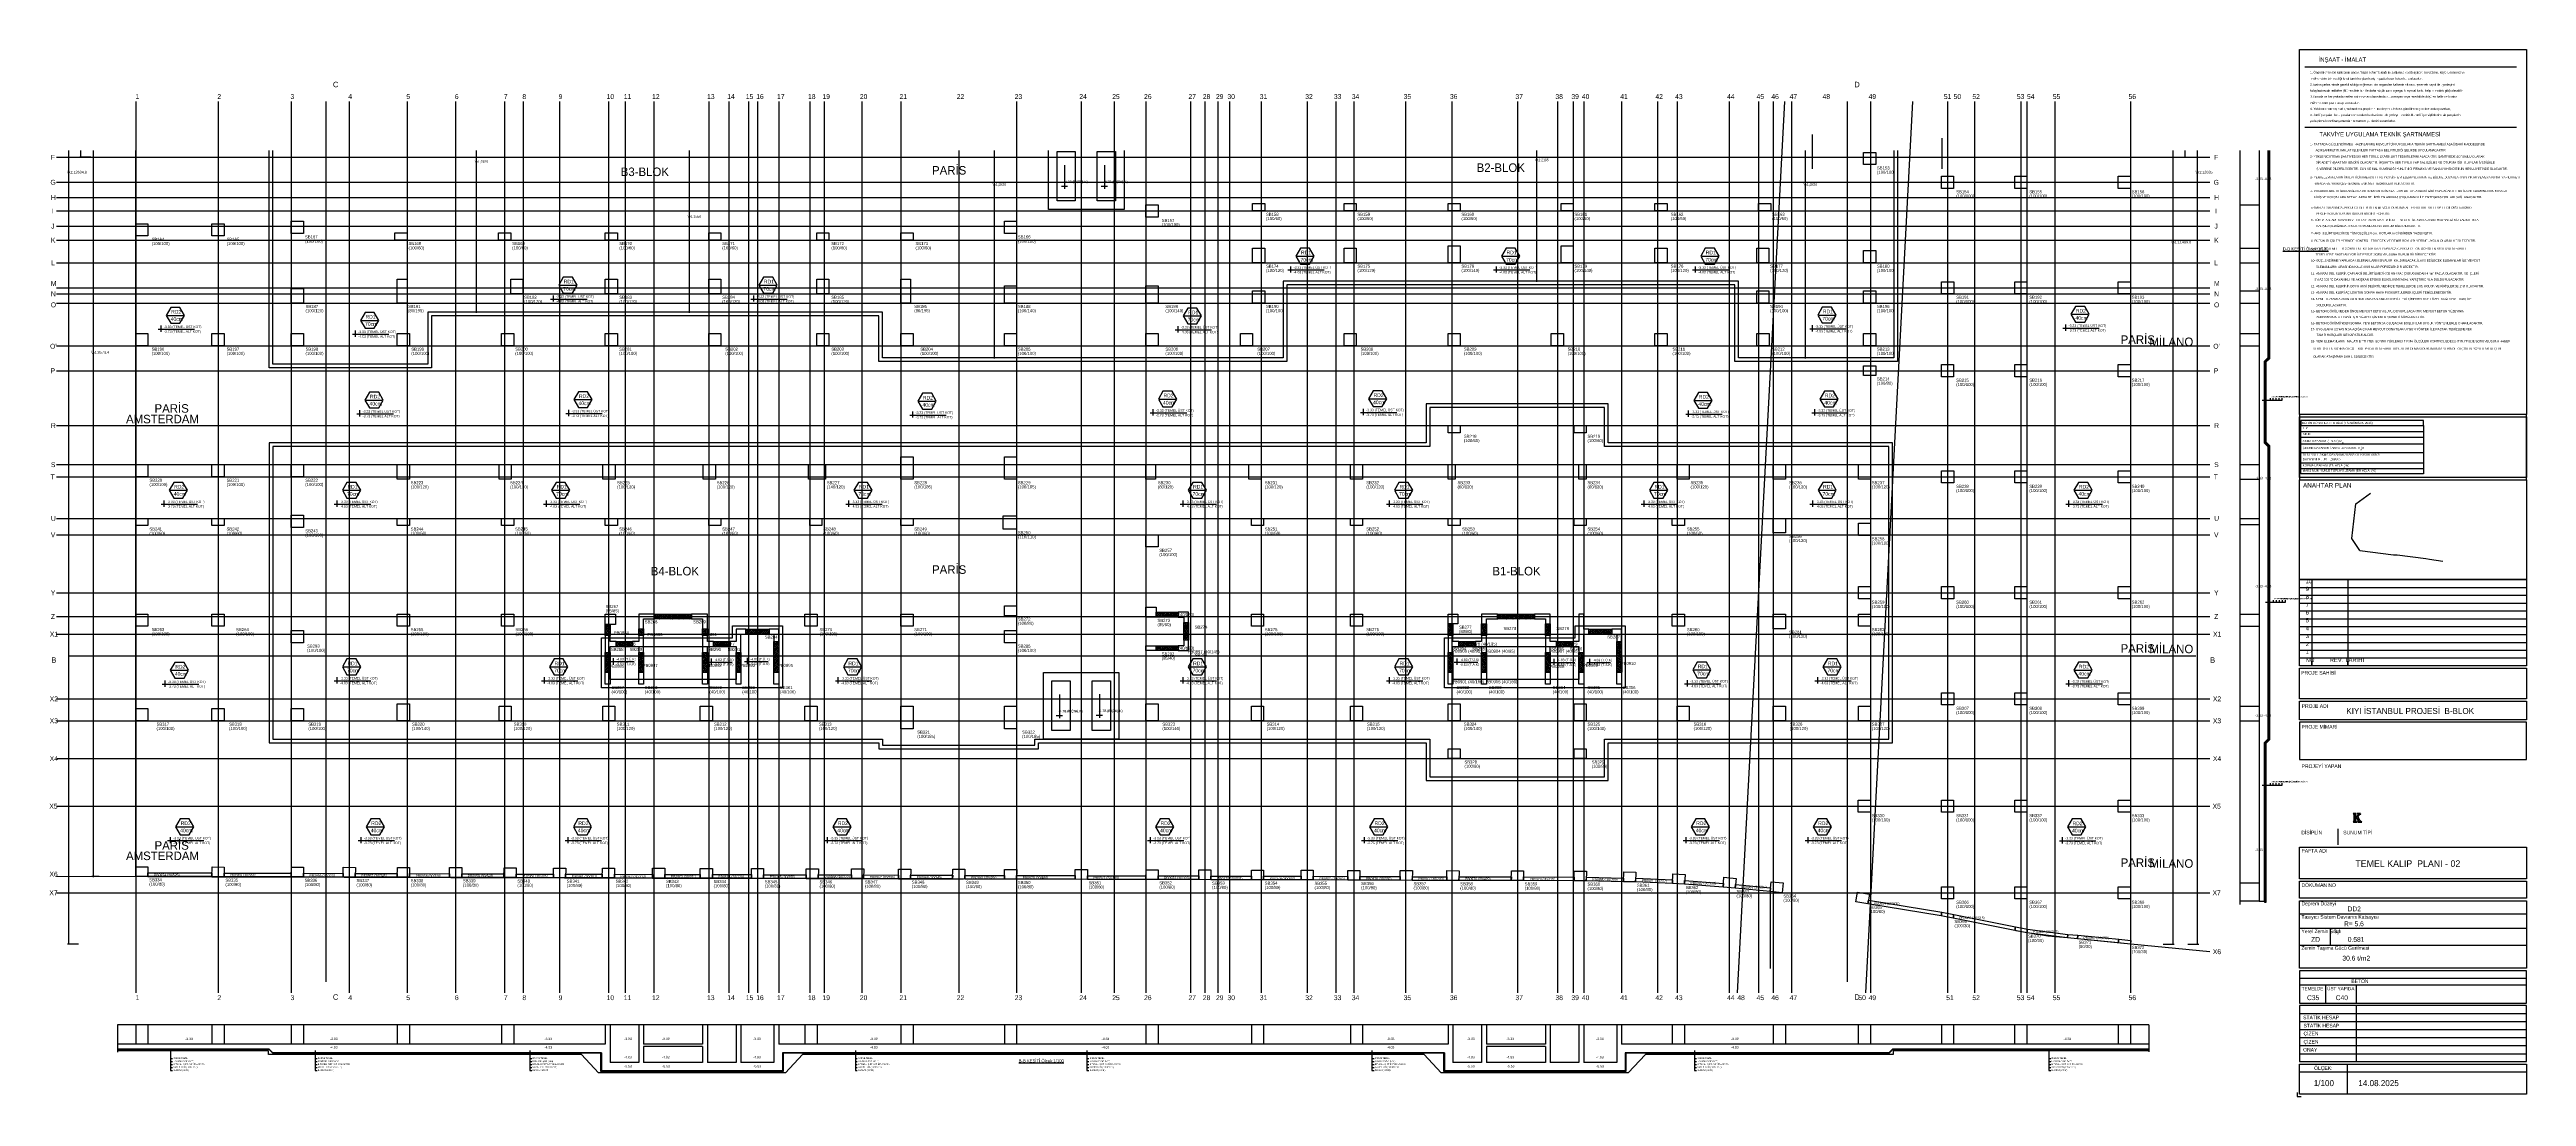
# Model space of a CAD drawing. Header units: millimetres. Extents: x -828963 to -808647, y -75278 to -66695.
import ezdxf

# ---------------------------------------------------------------- set-up
doc = ezdxf.new("R2010")
doc.units = ezdxf.units.MM
for name, color, linetype in [('aksyazı', 7, 'Continuous'), ('ANTET1', 7, 'Continuous'), ('KM Aks', 7, 'Continuous'), ('KM Dış Ölçü 100', 7, 'Continuous'), ('KM Grobeton', 7, 'Continuous'), ('KM İç Ölçü 100', 7, 'Continuous'), ('KM Kesik', 7, 'Continuous'), ('KM Kesit', 7, 'Continuous'), ('KM Kolon', 7, 'Continuous'), ('KM Kolon Markası', 7, 'Continuous'), ('KM Kolon Tarama', 7, 'Continuous'), ('KM Perde', 7, 'Continuous'), ('KM Perde Markası', 7, 'Continuous'), ('KM Temel', 7, 'Continuous'), ('KM Temel Alt Bilgi Yazısı', 7, 'Continuous'), ('KM Temel Kesik', 7, 'Continuous'), ('KM Temel Kot Plan', 7, 'Continuous'), ('KM Temel Marka', 7, 'Continuous'), ('VM Aks Markası', 7, 'Continuous'), ('VM Blok İsmi', 7, 'Continuous'), ('VM Kesit görünüş', 7, 'Continuous'), ('VM Kesit Simge', 7, 'Continuous'), ('VM Kesit Yazı', 7, 'Continuous'), ('VM Kot kesit', 7, 'Continuous'), ('VM Pafta', 7, 'Continuous'), ('xref_antet-100$0$ANTET1', 7, 'Continuous'), ('xref_antet-100$0$ANTET2', 7, 'Continuous'), ('xref_antet-100$0$ANTETYAZI1', 7, 'Continuous'), ('xref_antet-100$0$ANTETYAZI2', 7, 'Continuous'), ('xref_antet-100$0$ANTETYAZI3', 7, 'Continuous'), ('xref_antet-100$0$CIZGI1', 7, 'Continuous'), ('xref_antet-100$0$NOTYAZILARI', 7, 'Continuous'), ('xref_antet-100$0$REVIZYON TABLOSU', 7, 'Continuous'), ('xref_antet-100$0$YAZI4', 7, 'Continuous')]:
    doc.layers.add(name, color=color, linetype=linetype)

msp = doc.modelspace()

# ---------------------------------------------------------------- linework, layer by layer
at = {"layer": 'aksyazı'}
for points in [[(-810045, -72959), (-810069, -72959), (-810062, -72965), (-810062, -73019), (-810069, -73025), (-810046, -73025), (-810052, -73019), (-810052, -72966)], [(-810040, -72993), (-810049, -73004), (-810049, -73020), (-810043, -73027), (-810067, -73027), (-810066, -73029), (-810039, -73029), (-810048, -73019), (-810048, -73004), (-810039, -72994)], [(-810040, -72993), (-810049, -73004), (-810049, -73020), (-810043, -73027), (-810067, -73027), (-810066, -73029), (-810039, -73029), (-810048, -73019), (-810048, -73004), (-810039, -72994)], [(-810043, -72960), (-810049, -72966), (-810049, -72993), (-810048, -72992), (-810048, -72967), (-810043, -72962)], [(-810043, -72960), (-810049, -72966), (-810049, -72993), (-810048, -72992), (-810048, -72967), (-810043, -72962)], [(-810006, -72962), (-810008, -72963), (-810011, -72964), (-810015, -72966), (-810018, -72968), (-810022, -72972), (-810031, -72982), (-810012, -73020), (-810002, -73027), (-810031, -73027), (-810030, -73029), (-809997, -73029), (-810012, -73019), (-810030, -72982), (-810021, -72972), (-810019, -72971), (-810016, -72968), (-810013, -72966), (-810009, -72964), (-810006, -72963)], [(-810006, -72962), (-810008, -72963), (-810011, -72964), (-810015, -72966), (-810018, -72968), (-810022, -72972), (-810031, -72982), (-810012, -73020), (-810002, -73027), (-810031, -73027), (-810030, -73029), (-809997, -73029), (-810012, -73019), (-810030, -72982), (-810021, -72972), (-810019, -72971), (-810016, -72968), (-810013, -72966), (-810009, -72964), (-810006, -72963)]]:
    msp.add_lwpolyline(points, close=True, dxfattribs=at)
for points in [[(-810052, -73003), (-810041, -72990), (-810034, -72982), (-810027, -72974), (-810024, -72970), (-810021, -72967), (-810018, -72964), (-810014, -72962), (-810011, -72960), (-810008, -72959), (-810008, -72959), (-810035, -72959), (-810035, -72959), (-810034, -72960), (-810030, -72962), (-810030, -72962), (-810029, -72965), (-810029, -72965), (-810029, -72969), (-810032, -72973), (-810048, -72992), (-810049, -72993), (-810052, -72997)], [(-810041, -72990), (-810040, -72993), (-810039, -72994), (-810027, -73020), (-810034, -73025), (-810007, -73025), (-810016, -73019), (-810034, -72982)]]:
    msp.add_lwpolyline(points, dxfattribs=at)
at = {"layer": 'Defpoints'}
for p, q in [((-810528, -75246), (-810528, -75278)), ((-810528, -75278), (-810496, -75278))]:
    msp.add_line(p, q, dxfattribs=at)
at = {"layer": 'KM Aks'}
for p, q in [((-828256, -67120), (-828256, -74428)), ((-827581, -67120), (-827581, -74428)), ((-826981, -67120), (-826981, -74428)), ((-826506, -67120), (-826506, -74428)), ((-826031, -67120), (-826031, -74428)), ((-825633, -67120), (-825633, -74428)), ((-825231, -67120), (-825231, -74428)), ((-825079, -67120), (-825079, -74428)), ((-824781, -67120), (-824781, -74428)), ((-824380, -67120), (-824380, -74428)), ((-824243, -67120), (-824243, -74428)), ((-824007, -67120), (-824007, -74428)), ((-823556, -67120), (-823556, -74428)), ((-823391, -67120), (-823391, -74428)), ((-823231, -67120), (-823231, -74428)), ((-823157, -67120), (-823157, -74428)), ((-822982, -67120), (-822982, -74428)), ((-822728, -67120), (-822728, -74428)), ((-822611, -67120), (-822611, -74428)), ((-822301, -67120), (-822301, -74428)), ((-821981, -67120), (-821981, -74428)), ((-821031, -67120), (-821031, -74428)), ((-820501, -67120), (-820501, -74428)), ((-820231, -67120), (-820231, -74428)), ((-819971, -67120), (-819971, -74428)), ((-819606, -67120), (-819606, -74428)), ((-819488, -67120), (-819488, -74428)), ((-819381, -67120), (-819381, -74428)), ((-819286, -67120), (-819286, -74428)), ((-819026, -67120), (-819026, -74428)), ((-818648, -67120), (-818648, -74428)), ((-818413, -67120), (-818413, -74428)), ((-818266, -67120), (-818266, -74428)), ((-817841, -67120), (-817841, -74428)), ((-817461, -67120), (-817461, -74428)), ((-816924, -67120), (-816924, -74428)), ((-816596, -67120), (-816596, -74428)), ((-816466, -67120), (-816466, -74428)), ((-816379, -67120), (-816379, -74428)), ((-816069, -67120), (-816069, -74428)), ((-815776, -67120), (-815776, -74428)), ((-815614, -67120), (-815614, -74428)), ((-815187, -67120), (-815187, -74428)), ((-814734, -67120), (-815120, -74428)), ((-814946, -67120), (-814946, -74428)), ((-814826, -67120), (-814826, -74428)), ((-814675, -67120), (-814675, -74428)), ((-813683, -67120), (-814068, -74428)), ((-814028, -67120), (-814028, -74428)), ((-813396, -67120), (-813396, -74428)), ((-813175, -67120), (-813175, -74428)), ((-812796, -67120), (-812796, -74428)), ((-812746, -67120), (-812746, -74428)), ((-812516, -67120), (-812516, -74428)), ((-811896, -67120), (-811896, -74428)), ((-828907, -67578), (-811244, -67578)), ((-821506, -67522), (-821506, -74428)), ((-828907, -67783), (-811244, -67783)), ((-828907, -67907), (-811244, -67907)), ((-828907, -68018), (-811244, -68018)), ((-828907, -68143), (-811244, -68143)), ((-828907, -68258), (-811244, -68258)), ((-828907, -68443), (-811244, -68443)), ((-828907, -68648), (-811244, -68648)), ((-828907, -68698), (-811244, -68698)), ((-828907, -68773), (-811244, -68773)), ((-828907, -69123), (-811244, -69123)), ((-828907, -69328), (-811244, -69328)), ((-828907, -69778), (-811244, -69778)), ((-828907, -70098), (-811244, -70098)), ((-828907, -70198), (-811244, -70198)), ((-828907, -70538), (-811244, -70538)), ((-828907, -70673), (-811244, -70673)), ((-828907, -71148), (-811244, -71148)), ((-828907, -71343), (-811244, -71343)), ((-828907, -71488), (-811244, -71488)), ((-828907, -72018), (-811244, -72018)), ((-828907, -72198), (-811244, -72198)), ((-828907, -72508), (-811244, -72508)), ((-828907, -72898), (-811244, -72898)), ((-828907, -73608), (-811244, -73608))]:
    msp.add_line(p, q, dxfattribs=at)
for points in [[(-828907, -73472), (-828156, -73474), (-828156, -73474), (-827631, -73476), (-827631, -73476), (-827531, -73476), (-827531, -73476), (-826980, -73478), (-826980, -73478), (-826880, -73478), (-826546, -73479), (-826546, -73479), (-826466, -73479), (-826466, -73480), (-826110, -73481), (-826110, -73481), (-826010, -73481), (-825673, -73482), (-825593, -73482), (-825235, -73483), (-825135, -73483), (-825135, -73483), (-824820, -73484), (-824740, -73485), (-824740, -73485), (-824429, -73486), (-824329, -73486), (-824018, -73487), (-823938, -73487), (-823626, -73488), (-823526, -73488), (-823197, -73489), (-823117, -73489), (-823117, -73489), (-822757, -73491), (-822657, -73491), (-822366, -73492), (-822286, -73492), (-822001, -73493), (-821901, -73493), (-821546, -73494), (-821466, -73494)], [(-811244, -74091), (-811978, -74020), (-812331, -73986), (-812411, -73978), (-812572, -73963), (-812756, -73934), (-812756, -73934), (-812835, -73919), (-812835, -73919)]]:
    msp.add_lwpolyline(points, dxfattribs=at)
at = {"layer": 'KM Dış Ölçü 100'}
for p, q in [((-814504, -67672), (-814504, -67392)), ((-813441, -67672), (-813441, -67420)), ((-828806, -74033), (-828806, -67522)), ((-828626, -67578), (-828716, -67578)), ((-828706, -67583), (-828706, -67522)), ((-828606, -67522), (-828606, -73479)), ((-811546, -74033), (-811546, -67522)), ((-811526, -67578), (-811436, -67578)), ((-811446, -67583), (-811446, -67522)), ((-811346, -74033), (-811346, -67522)), ((-828555, -73474), (-828616, -73474)), ((-814850, -73597), (-814850, -74228)), ((-828726, -74028), (-828816, -74028)), ((-811626, -74028), (-811536, -74028)), ((-811426, -74028), (-811336, -74028))]:
    msp.add_line(p, q, dxfattribs=at)
at = {"layer": 'KM Grobeton'}
for p, q in [((-828406, -74894), (-828406, -74904)), ((-811746, -74894), (-811746, -74904))]:
    msp.add_line(p, q, dxfattribs=at)
for points in [[(-810784, -73688), (-810794, -73688), (-810794, -72380), (-810764, -72350), (-810764, -69946), (-810794, -69916), (-810794, -69255), (-810764, -69225), (-810764, -67522)], [(-810754, -67522), (-810754, -69229), (-810784, -69259), (-810784, -69912), (-810754, -69942), (-810754, -72354), (-810784, -72384), (-810784, -73688)], [(-811746, -74894), (-813845, -74894), (-813875, -74924), (-816034, -74924), (-816034, -75074), (-816729, -75074), (-816729, -75074), (-817143, -75074), (-817143, -75074), (-817528, -75074), (-817528, -74924), (-822947, -74924), (-822947, -75074), (-823642, -75074), (-823642, -75074), (-824056, -75074), (-824056, -75074), (-824441, -75074), (-824441, -74924), (-827133, -74924), (-827163, -74894), (-828406, -74894)], [(-811746, -74904), (-813841, -74904), (-813841, -74934), (-815874, -74934), (-816014, -75084), (-816729, -75084), (-817143, -75084), (-817548, -75084), (-817688, -74934), (-822787, -74934), (-822927, -75084), (-823642, -75084), (-824056, -75084), (-824461, -75084), (-824601, -74934), (-827167, -74934), (-827167, -74904), (-828406, -74904)]]:
    msp.add_lwpolyline(points, dxfattribs=at)
at = {"layer": 'KM İç Ölçü 100'}
for p, q in [((-825462, -68853), (-825462, -67522)), ((-823715, -68853), (-823715, -67522)), ((-821214, -69228), (-821214, -67522)), ((-816764, -68598), (-816764, -67522)), ((-814562, -69228), (-814562, -67522)), ((-816772, -68593), (-816772, -68593)), ((-825460, -68848), (-825470, -68848)), ((-823721, -68848), (-823723, -68848)), ((-821212, -69223), (-821222, -69223)), ((-814570, -69223), (-814570, -69223))]:
    msp.add_line(p, q, dxfattribs=at)
at = {"layer": 'KM Kesik'}
for p, q in [((-810997, -73703), (-810997, -67522)), ((-828406, -74691), (-828406, -74916)), ((-811746, -74691), (-828406, -74691)), ((-811746, -74691), (-811746, -74912))]:
    msp.add_line(p, q, dxfattribs=at)
at = {"layer": 'KM Kesit'}
for p, q in [((-810839, -67522), (-810839, -73678)), ((-810769, -67522), (-810769, -69223)), ((-810769, -69223), (-810799, -69253)), ((-810799, -69253), (-810799, -69918)), ((-810799, -69918), (-810769, -69948)), ((-810769, -69948), (-810769, -72348)), ((-810769, -72348), (-810799, -72378)), ((-810799, -72378), (-810799, -73678)), ((-810839, -73678), (-810799, -73678)), ((-824406, -74691), (-824406, -74849)), ((-824366, -74691), (-824366, -74999)), ((-824131, -74691), (-824131, -74999)), ((-824091, -74691), (-824091, -74849)), ((-823607, -74691), (-823607, -74849)), ((-823567, -74691), (-823567, -74999)), ((-823332, -74691), (-823332, -74999)), ((-823292, -74691), (-823292, -74999)), ((-823022, -74691), (-823022, -74999)), ((-822982, -74691), (-822982, -74849)), ((-817493, -74691), (-817493, -74849)), ((-817453, -74691), (-817453, -74999)), ((-817218, -74691), (-817218, -74999)), ((-817178, -74691), (-817178, -74849)), ((-816694, -74691), (-816694, -74849)), ((-816654, -74691), (-816654, -74999)), ((-816419, -74691), (-816419, -74999)), ((-816379, -74691), (-816379, -74999)), ((-816109, -74691), (-816109, -74999)), ((-816069, -74691), (-816069, -74849)), ((-824406, -74849), (-828406, -74849)), ((-827161, -74889), (-828406, -74889)), ((-827131, -74919), (-827161, -74889)), ((-824436, -74919), (-827131, -74919)), ((-824436, -74919), (-824436, -75069)), ((-823607, -74849), (-824091, -74849)), ((-824091, -74869), (-824091, -74999)), ((-823607, -74869), (-824091, -74869)), ((-823607, -74869), (-823607, -74999)), ((-817493, -74849), (-822982, -74849)), ((-822952, -74919), (-822952, -75069)), ((-817523, -74919), (-822952, -74919)), ((-817523, -74919), (-817523, -75069)), ((-816694, -74849), (-817178, -74849)), ((-817178, -74869), (-817178, -74999)), ((-816694, -74869), (-817178, -74869)), ((-816694, -74869), (-816694, -74999)), ((-811746, -74849), (-816069, -74849)), ((-816039, -74919), (-816039, -75069)), ((-813878, -74919), (-816039, -74919)), ((-813878, -74919), (-813848, -74889)), ((-811746, -74889), (-813848, -74889)), ((-822952, -75069), (-824436, -75069)), ((-824131, -74999), (-824366, -74999)), ((-823607, -74999), (-824091, -74999)), ((-823332, -74999), (-823567, -74999)), ((-823022, -74999), (-823292, -74999)), ((-816039, -75069), (-817523, -75069)), ((-817218, -74999), (-817453, -74999)), ((-816694, -74999), (-817178, -74999)), ((-816419, -74999), (-816654, -74999)), ((-816109, -74999), (-816379, -74999))]:
    msp.add_line(p, q, dxfattribs=at)
at = {"layer": 'KM Kolon'}
for points in [[(-814085, -67538), (-813985, -67538), (-813985, -67638), (-814085, -67638)], [(-813446, -67733), (-813346, -67733), (-813346, -67833), (-813446, -67833)], [(-812845, -67733), (-812745, -67733), (-812745, -67833), (-812845, -67833)], [(-811996, -67733), (-811896, -67733), (-811896, -67833), (-811996, -67833)], [(-819971, -67968), (-819871, -67968), (-819871, -68068), (-819971, -68068)], [(-819096, -67958), (-818996, -67958), (-818996, -68018), (-819096, -68018)], [(-818346, -67958), (-818246, -67958), (-818246, -68018), (-818346, -68018)], [(-817493, -67958), (-817393, -67958), (-817393, -68018), (-817493, -68018)], [(-816566, -67958), (-816466, -67958), (-816466, -68018), (-816566, -68018)], [(-815796, -67958), (-815696, -67958), (-815696, -68018), (-815796, -68018)], [(-814945, -67958), (-814845, -67958), (-814845, -68018), (-814945, -68018)], [(-828256, -68123), (-828156, -68123), (-828156, -68223), (-828256, -68223)], [(-827631, -68123), (-827531, -68123), (-827531, -68223), (-827631, -68223)], [(-826981, -68103), (-826881, -68103), (-826881, -68203), (-826981, -68203)], [(-826131, -68198), (-826031, -68198), (-826031, -68258), (-826131, -68258)], [(-825281, -68198), (-825181, -68198), (-825181, -68258), (-825281, -68258)], [(-824406, -68198), (-824306, -68198), (-824306, -68258), (-824406, -68258)], [(-823556, -68198), (-823456, -68198), (-823456, -68258), (-823556, -68258)], [(-822671, -68198), (-822571, -68198), (-822571, -68258), (-822671, -68258)], [(-821981, -68198), (-821881, -68198), (-821881, -68258), (-821981, -68258)], [(-821131, -68103), (-821031, -68103), (-821031, -68203), (-821131, -68203)], [(-819096, -68323), (-818996, -68323), (-818996, -68443), (-819096, -68443)], [(-818346, -68323), (-818246, -68323), (-818246, -68443), (-818346, -68443)], [(-817493, -68303), (-817393, -68303), (-817393, -68443), (-817493, -68443)], [(-816566, -68303), (-816466, -68303), (-816466, -68443), (-816566, -68443)], [(-815796, -68323), (-815696, -68323), (-815696, -68443), (-815796, -68443)], [(-814961, -68323), (-814861, -68323), (-814861, -68443), (-814961, -68443)], [(-814085, -68343), (-813985, -68343), (-813985, -68443), (-814085, -68443)], [(-826981, -68653), (-826881, -68653), (-826881, -68773), (-826981, -68773)], [(-826111, -68578), (-826031, -68578), (-826031, -68773), (-826111, -68773)], [(-825181, -68578), (-825081, -68578), (-825081, -68698), (-825181, -68698)], [(-824406, -68578), (-824306, -68578), (-824306, -68698), (-824406, -68698)], [(-823556, -68578), (-823456, -68578), (-823456, -68698), (-823556, -68698)], [(-822671, -68578), (-822571, -68578), (-822571, -68698), (-822671, -68698)], [(-821981, -68578), (-821901, -68578), (-821901, -68773), (-821981, -68773)], [(-821131, -68633), (-821031, -68633), (-821031, -68773), (-821131, -68773)], [(-819971, -68633), (-819871, -68633), (-819871, -68773), (-819971, -68773)], [(-813445, -68598), (-813345, -68598), (-813345, -68698), (-813445, -68698)], [(-812845, -68598), (-812745, -68598), (-812745, -68698), (-812845, -68698)], [(-811996, -68598), (-811896, -68598), (-811896, -68698), (-811996, -68698)], [(-819096, -68673), (-818996, -68673), (-818996, -68773), (-819096, -68773)], [(-814961, -68673), (-814861, -68673), (-814861, -68773), (-814961, -68773)], [(-814085, -68673), (-813985, -68673), (-813985, -68773), (-814085, -68773)], [(-828256, -69023), (-828156, -69023), (-828156, -69123), (-828256, -69123)], [(-827631, -69023), (-827531, -69023), (-827531, -69123), (-827631, -69123)], [(-826981, -69023), (-826881, -69023), (-826881, -69123), (-826981, -69123)], [(-826111, -69023), (-826011, -69023), (-826011, -69123), (-826111, -69123)], [(-825256, -69023), (-825156, -69023), (-825156, -69123), (-825256, -69123)], [(-824406, -69023), (-824306, -69023), (-824306, -69123), (-824406, -69123)], [(-823556, -69023), (-823456, -69023), (-823456, -69123), (-823556, -69123)], [(-822671, -69023), (-822571, -69023), (-822571, -69123), (-822671, -69123)], [(-821981, -69023), (-821881, -69023), (-821881, -69123), (-821981, -69123)], [(-821131, -69023), (-821031, -69023), (-821031, -69123), (-821131, -69123)], [(-819971, -69023), (-819871, -69023), (-819871, -69123), (-819971, -69123)], [(-819196, -69023), (-819096, -69023), (-819096, -69123), (-819196, -69123)], [(-818346, -69023), (-818246, -69023), (-818246, -69123), (-818346, -69123)], [(-817493, -69023), (-817393, -69023), (-817393, -69123), (-817493, -69123)], [(-816646, -69023), (-816546, -69023), (-816546, -69123), (-816646, -69123)], [(-815796, -69023), (-815696, -69023), (-815696, -69123), (-815796, -69123)], [(-814960, -69023), (-814860, -69023), (-814860, -69123), (-814960, -69123)], [(-814085, -69023), (-813985, -69023), (-813985, -69123), (-814085, -69123)], [(-814085, -69288), (-813985, -69288), (-813985, -69368), (-814085, -69368)], [(-813446, -69278), (-813346, -69278), (-813346, -69378), (-813446, -69378)], [(-812845, -69278), (-812745, -69278), (-812745, -69378), (-812845, -69378)], [(-811996, -69278), (-811896, -69278), (-811896, -69378), (-811996, -69378)], [(-817493, -69778), (-817393, -69778), (-817393, -69838), (-817493, -69838)], [(-816459, -69778), (-816359, -69778), (-816359, -69838), (-816459, -69838)], [(-821981, -70033), (-821881, -70033), (-821881, -70218), (-821981, -70218)], [(-821131, -70033), (-821031, -70033), (-821031, -70218), (-821131, -70218)], [(-828256, -70098), (-828156, -70098), (-828156, -70198), (-828256, -70198)], [(-827631, -70098), (-827531, -70098), (-827531, -70198), (-827631, -70198)], [(-826981, -70098), (-826881, -70098), (-826881, -70198), (-826981, -70198)], [(-826111, -70098), (-826011, -70098), (-826011, -70218), (-826111, -70218)], [(-825276, -70098), (-825176, -70098), (-825176, -70218), (-825276, -70218)], [(-824425, -70098), (-824325, -70098), (-824325, -70218), (-824425, -70218)], [(-823601, -70098), (-823501, -70098), (-823501, -70218), (-823601, -70218)], [(-822738, -70098), (-822598, -70098), (-822598, -70218), (-822738, -70218)], [(-819971, -70098), (-819891, -70098), (-819891, -70218), (-819971, -70218)], [(-819126, -70098), (-819026, -70098), (-819026, -70218), (-819126, -70218)], [(-818293, -70098), (-818193, -70098), (-818193, -70218), (-818293, -70218)], [(-817493, -70098), (-817433, -70098), (-817433, -70218), (-817493, -70218)], [(-816419, -70098), (-816359, -70098), (-816359, -70218), (-816419, -70218)], [(-815614, -70098), (-815514, -70098), (-815514, -70218), (-815614, -70218)], [(-814825, -70098), (-814725, -70098), (-814725, -70218), (-814825, -70218)], [(-814127, -70098), (-814027, -70098), (-814027, -70218), (-814127, -70218)], [(-813445, -70148), (-813345, -70148), (-813345, -70248), (-813445, -70248)], [(-812845, -70148), (-812745, -70148), (-812745, -70248), (-812845, -70248)], [(-811995, -70148), (-811895, -70148), (-811895, -70248), (-811995, -70248)], [(-828256, -70538), (-828156, -70538), (-828156, -70598), (-828256, -70598)], [(-827631, -70538), (-827531, -70538), (-827531, -70598), (-827631, -70598)], [(-826981, -70513), (-826881, -70513), (-826881, -70613), (-826981, -70613)], [(-826111, -70538), (-826011, -70538), (-826011, -70598), (-826111, -70598)], [(-825256, -70538), (-825156, -70538), (-825156, -70598), (-825256, -70598)], [(-824406, -70538), (-824306, -70538), (-824306, -70598), (-824406, -70598)], [(-823556, -70538), (-823456, -70538), (-823456, -70598), (-823556, -70598)], [(-822728, -70538), (-822628, -70538), (-822628, -70598), (-822728, -70598)], [(-821981, -70538), (-821881, -70538), (-821881, -70598), (-821981, -70598)], [(-821141, -70518), (-821031, -70518), (-821031, -70628), (-821141, -70628)], [(-819971, -70673), (-819871, -70673), (-819871, -70773), (-819971, -70773)], [(-819106, -70538), (-819006, -70538), (-819006, -70598), (-819106, -70598)], [(-818293, -70538), (-818193, -70538), (-818193, -70598), (-818293, -70598)], [(-817493, -70538), (-817393, -70538), (-817393, -70598), (-817493, -70598)], [(-816459, -70538), (-816359, -70538), (-816359, -70598), (-816459, -70598)], [(-815654, -70538), (-815554, -70538), (-815554, -70598), (-815654, -70598)], [(-814825, -70538), (-814725, -70538), (-814725, -70658), (-814825, -70658)], [(-814127, -70578), (-814027, -70578), (-814027, -70678), (-814127, -70678)], [(-814127, -71098), (-814027, -71098), (-814027, -71198), (-814127, -71198)], [(-813445, -71098), (-813345, -71098), (-813345, -71198), (-813445, -71198)], [(-812845, -71098), (-812745, -71098), (-812745, -71198), (-812845, -71198)], [(-811995, -71098), (-811895, -71098), (-811895, -71198), (-811995, -71198)], [(-821131, -71256), (-821031, -71256), (-821031, -71336), (-821131, -71336)], [(-819971, -71267), (-819886, -71267), (-819886, -71347), (-819971, -71347)], [(-819706, -71307), (-819706, -71347), (-819661, -71347), (-819661, -71392), (-819621, -71392), (-819621, -71307)], [(-828256, -71323), (-828156, -71323), (-828156, -71423), (-828256, -71423)], [(-827631, -71323), (-827531, -71323), (-827531, -71423), (-827631, -71423)], [(-826981, -71458), (-826881, -71458), (-826881, -71558), (-826981, -71558)], [(-826111, -71323), (-826011, -71323), (-826011, -71423), (-826111, -71423)], [(-825256, -71323), (-825156, -71323), (-825156, -71423), (-825256, -71423)], [(-824406, -71323), (-824321, -71323), (-824321, -71408), (-824406, -71408)], [(-824366, -71498), (-824406, -71498), (-824406, -71638), (-824366, -71638), (-824366, -71588), (-824316, -71588), (-824316, -71548), (-824366, -71548)], [(-824131, -71638), (-824091, -71638), (-824091, -71498), (-824131, -71498), (-824131, -71548), (-824181, -71548), (-824181, -71588), (-824131, -71588)], [(-824131, -71443), (-824091, -71443), (-824091, -71363), (-824001, -71363), (-824001, -71323), (-824131, -71323)], [(-823697, -71323), (-823697, -71363), (-823607, -71363), (-823607, -71443), (-823567, -71443), (-823567, -71323)], [(-823567, -71498), (-823607, -71498), (-823607, -71638), (-823567, -71638), (-823567, -71588), (-823517, -71588), (-823517, -71548), (-823567, -71548)], [(-823332, -71638), (-823292, -71638), (-823292, -71488), (-823252, -71488), (-823252, -71448), (-823332, -71448), (-823332, -71548), (-823382, -71548), (-823382, -71588), (-823332, -71588)], [(-823062, -71448), (-823062, -71488), (-823022, -71488), (-823022, -71548), (-822982, -71548), (-822982, -71448)], [(-822768, -71323), (-822668, -71323), (-822668, -71423), (-822768, -71423)], [(-821981, -71323), (-821881, -71323), (-821881, -71423), (-821981, -71423)], [(-821131, -71458), (-821031, -71458), (-821031, -71558), (-821131, -71558)], [(-819106, -71323), (-819006, -71323), (-819006, -71423), (-819106, -71423)], [(-818293, -71323), (-818193, -71323), (-818193, -71423), (-818293, -71423)], [(-817493, -71323), (-817413, -71323), (-817413, -71403), (-817493, -71403)], [(-817493, -71498), (-817493, -71638), (-817453, -71638), (-817453, -71588), (-817403, -71588), (-817403, -71548), (-817453, -71548), (-817453, -71498)], [(-817218, -71498), (-817218, -71548), (-817268, -71548), (-817268, -71588), (-817218, -71588), (-817218, -71638), (-817178, -71638), (-817178, -71498)], [(-817218, -71403), (-817178, -71403), (-817178, -71363), (-817088, -71363), (-817088, -71323), (-817218, -71323)], [(-816784, -71323), (-816784, -71363), (-816694, -71363), (-816694, -71403), (-816654, -71403), (-816654, -71323)], [(-816694, -71498), (-816694, -71638), (-816654, -71638), (-816654, -71588), (-816604, -71588), (-816604, -71548), (-816654, -71548), (-816654, -71498)], [(-816339, -71488), (-816339, -71448), (-816379, -71448), (-816379, -71323), (-816419, -71323), (-816419, -71548), (-816469, -71548), (-816469, -71588), (-816419, -71588), (-816419, -71638), (-816379, -71638), (-816379, -71488)], [(-816149, -71448), (-816149, -71488), (-816109, -71488), (-816109, -71548), (-816069, -71548), (-816069, -71448)], [(-815654, -71323), (-815554, -71323), (-815554, -71423), (-815654, -71423)], [(-814825, -71323), (-814725, -71323), (-814725, -71443), (-814825, -71443)], [(-814127, -71323), (-814027, -71323), (-814027, -71423), (-814127, -71423)], [(-819971, -71582), (-819886, -71582), (-819886, -71622), (-819971, -71622)], [(-819621, -71537), (-819661, -71537), (-819661, -71582), (-819706, -71582), (-819706, -71622), (-819621, -71622)], [(-824406, -71798), (-824366, -71798), (-824366, -71898), (-824406, -71898)], [(-824131, -71798), (-824091, -71798), (-824091, -71898), (-824131, -71898)], [(-823607, -71798), (-823567, -71798), (-823567, -71898), (-823607, -71898)], [(-823332, -71798), (-823292, -71798), (-823292, -71898), (-823332, -71898)], [(-823022, -71798), (-822982, -71798), (-822982, -71898), (-823022, -71898)], [(-817493, -71798), (-817453, -71798), (-817453, -71898), (-817493, -71898)], [(-817218, -71798), (-817178, -71798), (-817178, -71898), (-817218, -71898)], [(-816694, -71798), (-816654, -71798), (-816654, -71898), (-816694, -71898)], [(-816419, -71798), (-816379, -71798), (-816379, -71898), (-816419, -71898)], [(-816109, -71798), (-816069, -71798), (-816069, -71898), (-816109, -71898)], [(-828256, -72098), (-828156, -72098), (-828156, -72198), (-828256, -72198)], [(-827631, -72098), (-827531, -72098), (-827531, -72198), (-827631, -72198)], [(-826981, -72098), (-826881, -72098), (-826881, -72198), (-826981, -72198)], [(-826111, -72058), (-826011, -72058), (-826011, -72198), (-826111, -72198)], [(-825276, -72078), (-825176, -72078), (-825176, -72198), (-825276, -72198)], [(-824426, -72078), (-824326, -72078), (-824326, -72198), (-824426, -72198)], [(-823627, -72078), (-823527, -72078), (-823527, -72198), (-823627, -72198)], [(-822768, -72078), (-822668, -72078), (-822668, -72198), (-822768, -72198)], [(-821981, -72078), (-821881, -72078), (-821881, -72263), (-821981, -72263)], [(-821131, -72078), (-821031, -72078), (-821031, -72263), (-821131, -72263)], [(-819971, -72058), (-819871, -72058), (-819871, -72198), (-819971, -72198)], [(-819106, -72078), (-819006, -72078), (-819006, -72198), (-819106, -72198)], [(-818293, -72078), (-818193, -72078), (-818193, -72198), (-818293, -72198)], [(-817493, -72058), (-817393, -72058), (-817393, -72198), (-817493, -72198)], [(-816459, -72058), (-816359, -72058), (-816359, -72198), (-816459, -72198)], [(-815614, -72078), (-815514, -72078), (-815514, -72198), (-815614, -72198)], [(-814825, -72078), (-814725, -72078), (-814725, -72198), (-814825, -72198)], [(-814127, -72078), (-814027, -72078), (-814027, -72198), (-814127, -72198)], [(-813445, -71968), (-813345, -71968), (-813345, -72068), (-813445, -72068)], [(-812845, -71968), (-812745, -71968), (-812745, -72068), (-812845, -72068)], [(-811995, -71968), (-811895, -71968), (-811895, -72068), (-811995, -72068)], [(-817493, -72428), (-817393, -72428), (-817393, -72508), (-817493, -72508)], [(-816459, -72428), (-816359, -72428), (-816359, -72508), (-816459, -72508)], [(-814128, -72848), (-814028, -72848), (-814028, -72948), (-814128, -72948)], [(-813446, -72848), (-813346, -72848), (-813346, -72948), (-813446, -72948)], [(-812845, -72848), (-812745, -72848), (-812745, -72948), (-812845, -72948)], [(-811995, -72848), (-811895, -72848), (-811895, -72948), (-811995, -72948)], [(-828256, -73394), (-828156, -73394), (-828156, -73474), (-828256, -73474)], [(-827630, -73396), (-827530, -73397), (-827531, -73477), (-827631, -73476)], [(-826980, -73398), (-826880, -73398), (-826881, -73478), (-826981, -73478)], [(-826555, -73399), (-826455, -73400), (-826456, -73480), (-826556, -73479)], [(-826110, -73401), (-826010, -73401), (-826011, -73481), (-826111, -73481)], [(-825683, -73402), (-825583, -73402), (-825583, -73482), (-825683, -73482)], [(-825235, -73403), (-825135, -73404), (-825136, -73484), (-825236, -73483)], [(-824830, -73405), (-824730, -73405), (-824731, -73485), (-824831, -73485)], [(-824429, -73406), (-824329, -73406), (-824330, -73486), (-824430, -73486)], [(-824017, -73407), (-823917, -73407), (-823917, -73487), (-824017, -73487)], [(-823626, -73408), (-823526, -73408), (-823527, -73488), (-823627, -73488)], [(-823207, -73409), (-823107, -73410), (-823107, -73490), (-823207, -73489)], [(-822757, -73411), (-822657, -73411), (-822658, -73491), (-822758, -73491)], [(-822385, -73412), (-822285, -73412), (-822286, -73492), (-822386, -73492)], [(-822000, -73413), (-821900, -73413), (-821901, -73493), (-822001, -73493)], [(-821555, -73414), (-821455, -73415), (-821456, -73495), (-821556, -73494)], [(-821130, -73416), (-821030, -73416), (-821031, -73496), (-821131, -73496)], [(-820550, -73417), (-820450, -73418), (-820451, -73498), (-820551, -73497)], [(-819970, -73419), (-819870, -73419), (-819871, -73499), (-819971, -73499)], [(-819538, -73420), (-819438, -73421), (-819438, -73501), (-819538, -73500)], [(-819105, -73422), (-819005, -73422), (-819006, -73502), (-819106, -73502)], [(-818698, -73423), (-818598, -73423), (-818598, -73503), (-818698, -73503)], [(-818315, -73424), (-818215, -73424), (-818216, -73504), (-818316, -73504)], [(-817885, -73425), (-817785, -73426), (-817786, -73506), (-817886, -73505)], [(-817502, -73426), (-817402, -73427), (-817403, -73507), (-817503, -73506)], [(-816973, -73428), (-816873, -73428), (-816874, -73508), (-816974, -73508)], [(-816458, -73430), (-816358, -73430), (-816359, -73510), (-816459, -73510)], [(-816052, -73437), (-815952, -73439), (-815954, -73519), (-816054, -73517)], [(-815649, -73452), (-815549, -73458), (-815554, -73538), (-815653, -73532)], [(-815230, -73481), (-815130, -73490), (-815137, -73570), (-815237, -73561)], [(-814843, -73517), (-814744, -73527), (-814752, -73607), (-814851, -73597)], [(-814134, -73604), (-814035, -73620), (-814049, -73699), (-814147, -73682)], [(-813446, -73558), (-813346, -73558), (-813346, -73658), (-813446, -73658)], [(-812845, -73558), (-812745, -73558), (-812745, -73658), (-812845, -73658)], [(-811995, -73558), (-811895, -73558), (-811895, -73658), (-811995, -73658)], [(-813442, -73767), (-813344, -73786), (-813349, -73815), (-813447, -73797)], [(-812839, -73887), (-812741, -73907), (-812746, -73936), (-812845, -73917)], [(-812408, -73949), (-812328, -73956), (-812331, -73986), (-812411, -73978)], [(-811992, -73989), (-811893, -73998), (-811895, -74028), (-811995, -74018)]]:
    msp.add_lwpolyline(points, close=True, dxfattribs=at)
at = {"layer": 'KM Kolon Tarama'}
for p, q in [((-819886, -71310), (-819883, -71307)), ((-819886, -71328), (-819865, -71307)), ((-819886, -71345), (-819847, -71307)), ((-819879, -71313), (-819875, -71308)), ((-819870, -71347), (-819830, -71307)), ((-819857, -71308), (-819856, -71307)), ((-819852, -71347), (-819812, -71307)), ((-819842, -71310), (-819839, -71307)), ((-819834, -71347), (-819794, -71307)), ((-819826, -71313), (-819822, -71308)), ((-819817, -71347), (-819777, -71307)), ((-819804, -71308), (-819803, -71307)), ((-819799, -71347), (-819759, -71307)), ((-819789, -71310), (-819785, -71307)), ((-819781, -71347), (-819741, -71307)), ((-819773, -71313), (-819769, -71308)), ((-819764, -71347), (-819724, -71307)), ((-819751, -71308), (-819750, -71307)), ((-819746, -71347), (-819706, -71307)), ((-819736, -71310), (-819732, -71307)), ((-819720, -71313), (-819716, -71308)), ((-824406, -71411), (-824403, -71408)), ((-824406, -71428), (-824385, -71408)), ((-824406, -71446), (-824368, -71408)), ((-824406, -71420), (-824405, -71419)), ((-824406, -71464), (-824366, -71424)), ((-824406, -71437), (-824403, -71434)), ((-824406, -71481), (-824366, -71441)), ((-824406, -71473), (-824405, -71472)), ((-824406, -71490), (-824403, -71487)), ((-824405, -71454), (-824400, -71450)), ((-824405, -71498), (-824366, -71459)), ((-824403, -71417), (-824398, -71412)), ((-824403, -71470), (-824398, -71465)), ((-824400, -71432), (-824396, -71428)), ((-824400, -71485), (-824396, -71481)), ((-824398, -71448), (-824394, -71443)), ((-824396, -71410), (-824394, -71408)), ((-824396, -71463), (-824392, -71459)), ((-824396, -71498), (-824394, -71496)), ((-824394, -71425), (-824389, -71421)), ((-824394, -71478), (-824389, -71474)), ((-824392, -71441), (-824387, -71436)), ((-824392, -71494), (-824387, -71489)), ((-824389, -71456), (-824385, -71452)), ((-824387, -71419), (-824383, -71414)), ((-824387, -71472), (-824383, -71467)), ((-824387, -71498), (-824366, -71477)), ((-824385, -71434), (-824381, -71430)), ((-824385, -71487), (-824381, -71483)), ((-824383, -71450), (-824378, -71445)), ((-824381, -71412), (-824377, -71408)), ((-824381, -71465), (-824376, -71461)), ((-824378, -71428), (-824374, -71423)), ((-824378, -71481), (-824374, -71476)), ((-824376, -71443), (-824372, -71439)), ((-824376, -71496), (-824372, -71492)), ((-824374, -71459), (-824370, -71454)), ((-824372, -71421), (-824367, -71417)), ((-824372, -71474), (-824367, -71470)), ((-824370, -71436), (-824366, -71433)), ((-824370, -71489), (-824366, -71486)), ((-824369, -71498), (-824366, -71494)), ((-824367, -71452), (-824366, -71450)), ((-824131, -71454), (-824120, -71443)), ((-824131, -71472), (-824102, -71443)), ((-824131, -71445), (-824129, -71443)), ((-824131, -71489), (-824091, -71449)), ((-824131, -71463), (-824126, -71459)), ((-824131, -71498), (-824129, -71496)), ((-824129, -71478), (-824124, -71474)), ((-824126, -71494), (-824122, -71489)), ((-824124, -71456), (-824120, -71452)), ((-824122, -71498), (-824091, -71467)), ((-824122, -71472), (-824118, -71467)), ((-824120, -71487), (-824115, -71483)), ((-824118, -71450), (-824113, -71445)), ((-824115, -71465), (-824111, -71461)), ((-824113, -71481), (-824109, -71476)), ((-824111, -71496), (-824107, -71492)), ((-824109, -71459), (-824104, -71454)), ((-824107, -71474), (-824102, -71470)), ((-824104, -71498), (-824091, -71485)), ((-824104, -71489), (-824100, -71485)), ((-824102, -71452), (-824098, -71448)), ((-824100, -71467), (-824096, -71463)), ((-824098, -71483), (-824093, -71478)), ((-824096, -71445), (-824093, -71443)), ((-824095, -71498), (-824091, -71494)), ((-824093, -71461), (-824091, -71458)), ((-824091, -71476), (-824091, -71476)), ((-824001, -71324), (-824000, -71323)), ((-824001, -71342), (-823982, -71323)), ((-824001, -71359), (-823965, -71323)), ((-824001, -71333), (-824000, -71333)), ((-824001, -71350), (-823998, -71348)), ((-823998, -71330), (-823994, -71326)), ((-823996, -71346), (-823992, -71341)), ((-823994, -71361), (-823989, -71357)), ((-823992, -71324), (-823991, -71323)), ((-823989, -71339), (-823985, -71335)), ((-823987, -71363), (-823947, -71323)), ((-823987, -71355), (-823983, -71350)), ((-823983, -71333), (-823978, -71328)), ((-823981, -71348), (-823976, -71344)), ((-823978, -71363), (-823974, -71359)), ((-823976, -71326), (-823973, -71323)), ((-823974, -71341), (-823970, -71337)), ((-823972, -71357), (-823967, -71352)), ((-823969, -71363), (-823929, -71323)), ((-823967, -71335), (-823963, -71330)), ((-823965, -71350), (-823961, -71346)), ((-823961, -71328), (-823956, -71324)), ((-823960, -71363), (-823959, -71361)), ((-823959, -71344), (-823954, -71339)), ((-823956, -71359), (-823952, -71355)), ((-823952, -71363), (-823912, -71323)), ((-823952, -71337), (-823947, -71333)), ((-823950, -71352), (-823945, -71348)), ((-823945, -71330), (-823941, -71326)), ((-823943, -71346), (-823939, -71341)), ((-823941, -71361), (-823936, -71357)), ((-823939, -71324), (-823938, -71323)), ((-823936, -71339), (-823932, -71335)), ((-823934, -71363), (-823894, -71323)), ((-823934, -71355), (-823930, -71350)), ((-823930, -71333), (-823925, -71328)), ((-823928, -71348), (-823923, -71344)), ((-823925, -71363), (-823921, -71359)), ((-823923, -71326), (-823920, -71323)), ((-823921, -71341), (-823917, -71337)), ((-823919, -71357), (-823914, -71352)), ((-823916, -71363), (-823876, -71323)), ((-823914, -71335), (-823910, -71330)), ((-823912, -71350), (-823908, -71346)), ((-823908, -71328), (-823903, -71324)), ((-823907, -71363), (-823905, -71361)), ((-823905, -71344), (-823901, -71339)), ((-823903, -71359), (-823899, -71355)), ((-823899, -71337), (-823894, -71333)), ((-823898, -71363), (-823858, -71323)), ((-823897, -71352), (-823892, -71348)), ((-823892, -71330), (-823888, -71326)), ((-823890, -71346), (-823886, -71341)), ((-823888, -71361), (-823883, -71357)), ((-823886, -71324), (-823885, -71323)), ((-823883, -71339), (-823879, -71335)), ((-823881, -71363), (-823841, -71323)), ((-823881, -71355), (-823877, -71350)), ((-823877, -71333), (-823872, -71328)), ((-823875, -71348), (-823870, -71344)), ((-823872, -71363), (-823868, -71359)), ((-823870, -71326), (-823867, -71323)), ((-823868, -71341), (-823863, -71337)), ((-823866, -71357), (-823861, -71352)), ((-823863, -71363), (-823823, -71323)), ((-823861, -71335), (-823857, -71330)), ((-823859, -71350), (-823855, -71346)), ((-823855, -71328), (-823850, -71324)), ((-823854, -71363), (-823852, -71361)), ((-823852, -71344), (-823848, -71339)), ((-823850, -71359), (-823846, -71355)), ((-823846, -71337), (-823841, -71333)), ((-823845, -71363), (-823805, -71323)), ((-823844, -71352), (-823839, -71348)), ((-823839, -71330), (-823835, -71326)), ((-823837, -71346), (-823833, -71341)), ((-823835, -71361), (-823830, -71357)), ((-823833, -71324), (-823832, -71323)), ((-823830, -71339), (-823826, -71335)), ((-823828, -71363), (-823788, -71323)), ((-823828, -71355), (-823824, -71350)), ((-823824, -71333), (-823819, -71328)), ((-823822, -71348), (-823817, -71344)), ((-823819, -71363), (-823815, -71359)), ((-823817, -71326), (-823814, -71323)), ((-823815, -71341), (-823810, -71337)), ((-823813, -71357), (-823808, -71352)), ((-823810, -71363), (-823770, -71323)), ((-823808, -71335), (-823804, -71330)), ((-823806, -71350), (-823802, -71346)), ((-823802, -71328), (-823797, -71324)), ((-823801, -71363), (-823799, -71361)), ((-823799, -71344), (-823795, -71339)), ((-823797, -71359), (-823793, -71355)), ((-823793, -71337), (-823788, -71333)), ((-823792, -71363), (-823752, -71323)), ((-823791, -71352), (-823786, -71348)), ((-823786, -71330), (-823782, -71326)), ((-823784, -71346), (-823780, -71341)), ((-823782, -71361), (-823777, -71357)), ((-823780, -71324), (-823779, -71323)), ((-823777, -71339), (-823773, -71335)), ((-823775, -71363), (-823735, -71323)), ((-823775, -71355), (-823771, -71350)), ((-823771, -71333), (-823766, -71328)), ((-823768, -71348), (-823764, -71344)), ((-823766, -71363), (-823762, -71359)), ((-823764, -71326), (-823761, -71323)), ((-823762, -71341), (-823757, -71337)), ((-823760, -71357), (-823755, -71352)), ((-823757, -71363), (-823717, -71323)), ((-823755, -71335), (-823751, -71330)), ((-823753, -71350), (-823749, -71346)), ((-823749, -71328), (-823744, -71324)), ((-823748, -71363), (-823746, -71361)), ((-823746, -71344), (-823742, -71339)), ((-823744, -71359), (-823740, -71355)), ((-823740, -71337), (-823735, -71333)), ((-823739, -71363), (-823699, -71323)), ((-823738, -71352), (-823733, -71348)), ((-823733, -71330), (-823729, -71326)), ((-823731, -71346), (-823726, -71341)), ((-823729, -71361), (-823724, -71357)), ((-823726, -71324), (-823726, -71323)), ((-823724, -71339), (-823720, -71335)), ((-823722, -71363), (-823697, -71338)), ((-823722, -71355), (-823718, -71350)), ((-823718, -71333), (-823713, -71328)), ((-823715, -71348), (-823711, -71344)), ((-823713, -71363), (-823709, -71359)), ((-823711, -71326), (-823708, -71323)), ((-823709, -71341), (-823704, -71337)), ((-823707, -71357), (-823702, -71352)), ((-823704, -71363), (-823697, -71356)), ((-823702, -71335), (-823698, -71330)), ((-823700, -71350), (-823697, -71347)), ((-823607, -71460), (-823590, -71443)), ((-823607, -71478), (-823572, -71443)), ((-823607, -71451), (-823605, -71450)), ((-823607, -71496), (-823567, -71456)), ((-823607, -71469), (-823603, -71465)), ((-823605, -71485), (-823601, -71481)), ((-823603, -71448), (-823598, -71443)), ((-823601, -71463), (-823596, -71459)), ((-823600, -71498), (-823598, -71496)), ((-823598, -71478), (-823594, -71474)), ((-823596, -71494), (-823592, -71489)), ((-823594, -71456), (-823589, -71452)), ((-823592, -71472), (-823587, -71467)), ((-823592, -71498), (-823567, -71473)), ((-823589, -71487), (-823585, -71483)), ((-823587, -71450), (-823583, -71445)), ((-823585, -71465), (-823581, -71461)), ((-823583, -71481), (-823578, -71476)), ((-823581, -71496), (-823576, -71492)), ((-823578, -71459), (-823574, -71454)), ((-823576, -71474), (-823572, -71470)), ((-823574, -71489), (-823570, -71485)), ((-823574, -71498), (-823567, -71491)), ((-823572, -71452), (-823567, -71448)), ((-823570, -71467), (-823567, -71464)), ((-823567, -71483), (-823567, -71482)), ((-823252, -71459), (-823241, -71448)), ((-823252, -71476), (-823223, -71448)), ((-823252, -71450), (-823250, -71448)), ((-823252, -71485), (-823251, -71485)), ((-823251, -71467), (-823247, -71463)), ((-823249, -71483), (-823245, -71478)), ((-823246, -71488), (-823206, -71448)), ((-823245, -71461), (-823240, -71456)), ((-823243, -71476), (-823238, -71472)), ((-823238, -71454), (-823234, -71450)), ((-823237, -71488), (-823236, -71487)), ((-823236, -71470), (-823232, -71465)), ((-823234, -71485), (-823229, -71481)), ((-823229, -71463), (-823225, -71459)), ((-823228, -71488), (-823188, -71448)), ((-823227, -71478), (-823223, -71474)), ((-823223, -71456), (-823218, -71452)), ((-823220, -71472), (-823216, -71467)), ((-823218, -71487), (-823214, -71483)), ((-823216, -71450), (-823215, -71448)), ((-823214, -71465), (-823209, -71461)), ((-823212, -71481), (-823207, -71476)), ((-823210, -71488), (-823170, -71448)), ((-823207, -71459), (-823203, -71454)), ((-823205, -71474), (-823201, -71470)), ((-823201, -71452), (-823197, -71448)), ((-823201, -71488), (-823198, -71485)), ((-823198, -71467), (-823194, -71463)), ((-823196, -71483), (-823192, -71478)), ((-823193, -71488), (-823153, -71448)), ((-823192, -71461), (-823187, -71456)), ((-823190, -71476), (-823185, -71472)), ((-823185, -71454), (-823181, -71450)), ((-823184, -71488), (-823183, -71487)), ((-823183, -71470), (-823178, -71465)), ((-823181, -71485), (-823176, -71481)), ((-823176, -71463), (-823172, -71459)), ((-823175, -71488), (-823135, -71448)), ((-823174, -71478), (-823170, -71474)), ((-823170, -71456), (-823165, -71452)), ((-823167, -71472), (-823163, -71467)), ((-823165, -71487), (-823161, -71483)), ((-823163, -71450), (-823161, -71448)), ((-823161, -71465), (-823156, -71461)), ((-823159, -71481), (-823154, -71476)), ((-823157, -71488), (-823117, -71448)), ((-823154, -71459), (-823150, -71454)), ((-823152, -71474), (-823148, -71470)), ((-823148, -71452), (-823144, -71448)), ((-823148, -71488), (-823145, -71485)), ((-823145, -71467), (-823141, -71463)), ((-823143, -71483), (-823139, -71478)), ((-823140, -71488), (-823100, -71448)), ((-823139, -71461), (-823134, -71456)), ((-823136, -71476), (-823132, -71472)), ((-823132, -71454), (-823128, -71450)), ((-823131, -71488), (-823130, -71487)), ((-823130, -71470), (-823125, -71465)), ((-823128, -71485), (-823123, -71481)), ((-823123, -71463), (-823119, -71459)), ((-823122, -71488), (-823082, -71448)), ((-823121, -71478), (-823117, -71474)), ((-823117, -71456), (-823112, -71452)), ((-823114, -71472), (-823110, -71467)), ((-823112, -71487), (-823108, -71483)), ((-823110, -71450), (-823108, -71448)), ((-823108, -71465), (-823103, -71461)), ((-823106, -71481), (-823101, -71476)), ((-823104, -71488), (-823064, -71448)), ((-823101, -71459), (-823097, -71454)), ((-823099, -71474), (-823095, -71470)), ((-823095, -71452), (-823091, -71448)), ((-823095, -71488), (-823092, -71485)), ((-823092, -71467), (-823088, -71463)), ((-823090, -71483), (-823086, -71478)), ((-823087, -71488), (-823062, -71463)), ((-823086, -71461), (-823081, -71456)), ((-823083, -71476), (-823079, -71472)), ((-823079, -71454), (-823075, -71450)), ((-823078, -71488), (-823077, -71487)), ((-823077, -71470), (-823072, -71465)), ((-823075, -71485), (-823070, -71481)), ((-823070, -71463), (-823066, -71459)), ((-823069, -71488), (-823062, -71481)), ((-823068, -71478), (-823064, -71474)), ((-823064, -71456), (-823062, -71454)), ((-819886, -71319), (-819882, -71315)), ((-819884, -71335), (-819879, -71330)), ((-819879, -71347), (-819877, -71346)), ((-819877, -71328), (-819873, -71324)), ((-819875, -71344), (-819871, -71339)), ((-819871, -71322), (-819866, -71317)), ((-819868, -71337), (-819864, -71333)), ((-819864, -71315), (-819859, -71310)), ((-819862, -71330), (-819857, -71326)), ((-819859, -71346), (-819855, -71341)), ((-819855, -71324), (-819851, -71319)), ((-819853, -71339), (-819848, -71335)), ((-819848, -71317), (-819844, -71313)), ((-819846, -71333), (-819842, -71328)), ((-819843, -71347), (-819840, -71344)), ((-819840, -71326), (-819835, -71322)), ((-819837, -71341), (-819833, -71337)), ((-819833, -71319), (-819829, -71315)), ((-819831, -71335), (-819826, -71330)), ((-819825, -71347), (-819824, -71346)), ((-819824, -71328), (-819820, -71324)), ((-819822, -71344), (-819818, -71339)), ((-819818, -71322), (-819813, -71317)), ((-819815, -71337), (-819811, -71333)), ((-819811, -71315), (-819806, -71310)), ((-819809, -71330), (-819804, -71326)), ((-819806, -71346), (-819802, -71341)), ((-819802, -71324), (-819798, -71319)), ((-819800, -71339), (-819795, -71335)), ((-819795, -71317), (-819791, -71313)), ((-819793, -71333), (-819789, -71328)), ((-819790, -71347), (-819787, -71344)), ((-819787, -71326), (-819782, -71322)), ((-819784, -71341), (-819780, -71337)), ((-819780, -71319), (-819776, -71315)), ((-819778, -71335), (-819773, -71330)), ((-819772, -71347), (-819771, -71346)), ((-819771, -71328), (-819767, -71324)), ((-819769, -71344), (-819764, -71339)), ((-819764, -71322), (-819760, -71317)), ((-819762, -71337), (-819758, -71333)), ((-819758, -71315), (-819753, -71310)), ((-819756, -71330), (-819751, -71326)), ((-819753, -71346), (-819749, -71341)), ((-819749, -71324), (-819745, -71319)), ((-819747, -71339), (-819742, -71335)), ((-819742, -71317), (-819738, -71313)), ((-819740, -71333), (-819736, -71328)), ((-819737, -71347), (-819734, -71344)), ((-819734, -71326), (-819729, -71322)), ((-819731, -71341), (-819727, -71337)), ((-819728, -71347), (-819706, -71324)), ((-819727, -71319), (-819722, -71315)), ((-819725, -71335), (-819720, -71330)), ((-819719, -71347), (-819718, -71346)), ((-819718, -71328), (-819714, -71324)), ((-819716, -71344), (-819711, -71339)), ((-819711, -71322), (-819707, -71317)), ((-819711, -71347), (-819706, -71342)), ((-819709, -71337), (-819706, -71333)), ((-819661, -71403), (-819650, -71392)), ((-819661, -71421), (-819632, -71392)), ((-819661, -71394), (-819658, -71392)), ((-819661, -71439), (-819621, -71399)), ((-819661, -71412), (-819656, -71408)), ((-819661, -71456), (-819621, -71416)), ((-819661, -71474), (-819621, -71434)), ((-819661, -71447), (-819658, -71445)), ((-819661, -71492), (-819621, -71452)), ((-819661, -71465), (-819656, -71461)), ((-819661, -71509), (-819621, -71469)), ((-819661, -71527), (-819621, -71487)), ((-819661, -71500), (-819658, -71498)), ((-819658, -71428), (-819654, -71423)), ((-819658, -71481), (-819654, -71476)), ((-819656, -71443), (-819652, -71439)), ((-819656, -71496), (-819652, -71492)), ((-819654, -71406), (-819650, -71401)), ((-819654, -71459), (-819650, -71454)), ((-819654, -71512), (-819650, -71507)), ((-819653, -71537), (-819621, -71505)), ((-819652, -71421), (-819647, -71417)), ((-819652, -71474), (-819647, -71470)), ((-819650, -71436), (-819645, -71432)), ((-819650, -71489), (-819645, -71485)), ((-819647, -71399), (-819643, -71394)), ((-819647, -71452), (-819643, -71448)), ((-819647, -71505), (-819643, -71501)), ((-819645, -71414), (-819641, -71410)), ((-819645, -71467), (-819641, -71463)), ((-819643, -71430), (-819639, -71425)), ((-819643, -71483), (-819639, -71478)), ((-819641, -71392), (-819641, -71392)), ((-819641, -71445), (-819636, -71441)), ((-819641, -71498), (-819636, -71494)), ((-819639, -71408), (-819634, -71403)), ((-819639, -71461), (-819634, -71456)), ((-819639, -71514), (-819634, -71509)), ((-819636, -71423), (-819632, -71419)), ((-819636, -71476), (-819632, -71472)), ((-819634, -71439), (-819630, -71434)), ((-819634, -71492), (-819630, -71487)), ((-819632, -71401), (-819627, -71397)), ((-819632, -71454), (-819627, -71450)), ((-819632, -71507), (-819627, -71503)), ((-819630, -71417), (-819625, -71412)), ((-819630, -71470), (-819625, -71465)), ((-819627, -71432), (-819623, -71428)), ((-819627, -71485), (-819623, -71481)), ((-819625, -71394), (-819623, -71392)), ((-819625, -71448), (-819621, -71443)), ((-819625, -71501), (-819621, -71496)), ((-819623, -71410), (-819621, -71407)), ((-819623, -71463), (-819621, -71460)), ((-819621, -71425), (-819621, -71425)), ((-819621, -71478), (-819621, -71478)), ((-817493, -71410), (-817486, -71403)), ((-817493, -71427), (-817468, -71403)), ((-817493, -71445), (-817453, -71405)), ((-817493, -71418), (-817488, -71414)), ((-817493, -71463), (-817453, -71423)), ((-817493, -71480), (-817453, -71440)), ((-817493, -71454), (-817491, -71452)), ((-817493, -71498), (-817453, -71458)), ((-817493, -71471), (-817488, -71467)), ((-817491, -71434), (-817486, -71430)), ((-817491, -71487), (-817486, -71483)), ((-817488, -71450), (-817484, -71445)), ((-817486, -71412), (-817482, -71408)), ((-817486, -71465), (-817482, -71461)), ((-817484, -71428), (-817480, -71423)), ((-817484, -71481), (-817480, -71476)), ((-817482, -71443), (-817477, -71439)), ((-817482, -71496), (-817477, -71492)), ((-817480, -71406), (-817477, -71403)), ((-817480, -71459), (-817475, -71454)), ((-817477, -71421), (-817473, -71417)), ((-817477, -71474), (-817473, -71470)), ((-817475, -71436), (-817471, -71432)), ((-817475, -71498), (-817453, -71476)), ((-817475, -71489), (-817471, -71485)), ((-817473, -71452), (-817469, -71448)), ((-817471, -71414), (-817466, -71410)), ((-817471, -71467), (-817466, -71463)), ((-817469, -71430), (-817464, -71425)), ((-817469, -71483), (-817464, -71478)), ((-817466, -71445), (-817462, -71441)), ((-817466, -71498), (-817462, -71494)), ((-817464, -71408), (-817460, -71403)), ((-817464, -71461), (-817460, -71456)), ((-817462, -71423), (-817458, -71419)), ((-817462, -71476), (-817458, -71472)), ((-817460, -71439), (-817455, -71434)), ((-817460, -71492), (-817455, -71487)), ((-817458, -71454), (-817453, -71450)), ((-817457, -71498), (-817453, -71493)), ((-817455, -71417), (-817453, -71414)), ((-817455, -71470), (-817453, -71467)), ((-817453, -71432), (-817453, -71431)), ((-817453, -71485), (-817453, -71484)), ((-817218, -71417), (-817203, -71403)), ((-817218, -71435), (-817186, -71403)), ((-817218, -71409), (-817217, -71408)), ((-817218, -71453), (-817178, -71413)), ((-817218, -71426), (-817214, -71423)), ((-817218, -71470), (-817178, -71430)), ((-817218, -71488), (-817178, -71448)), ((-817218, -71462), (-817217, -71461)), ((-817218, -71479), (-817214, -71476)), ((-817217, -71443), (-817212, -71439)), ((-817217, -71496), (-817212, -71492)), ((-817214, -71406), (-817212, -71403)), ((-817214, -71459), (-817210, -71454)), ((-817212, -71421), (-817208, -71417)), ((-817212, -71474), (-817208, -71470)), ((-817210, -71436), (-817206, -71432)), ((-817210, -71498), (-817178, -71466)), ((-817210, -71489), (-817206, -71485)), ((-817208, -71452), (-817203, -71448)), ((-817206, -71414), (-817201, -71410)), ((-817206, -71467), (-817201, -71463)), ((-817203, -71430), (-817199, -71425)), ((-817203, -71483), (-817199, -71478)), ((-817201, -71445), (-817197, -71441)), ((-817201, -71498), (-817197, -71494)), ((-817199, -71408), (-817195, -71403)), ((-817199, -71461), (-817195, -71456)), ((-817197, -71423), (-817192, -71419)), ((-817197, -71476), (-817192, -71472)), ((-817195, -71439), (-817190, -71434)), ((-817195, -71492), (-817190, -71487)), ((-817192, -71454), (-817188, -71450)), ((-817192, -71498), (-817178, -71483)), ((-817190, -71417), (-817186, -71412)), ((-817190, -71470), (-817186, -71465)), ((-817188, -71432), (-817184, -71428)), ((-817188, -71485), (-817184, -71481)), ((-817186, -71448), (-817181, -71443)), ((-817184, -71410), (-817179, -71406)), ((-817184, -71463), (-817179, -71459)), ((-817183, -71498), (-817181, -71496)), ((-817181, -71425), (-817178, -71422)), ((-817181, -71478), (-817178, -71475)), ((-817179, -71441), (-817178, -71439)), ((-817179, -71494), (-817178, -71492)), ((-817088, -71340), (-817070, -71323)), ((-817088, -71358), (-817053, -71323)), ((-817088, -71332), (-817084, -71328)), ((-817086, -71348), (-817082, -71344)), ((-817084, -71363), (-817080, -71359)), ((-817082, -71326), (-817079, -71323)), ((-817080, -71341), (-817075, -71337)), ((-817077, -71357), (-817073, -71352)), ((-817075, -71363), (-817035, -71323)), ((-817073, -71335), (-817069, -71330)), ((-817071, -71350), (-817066, -71346)), ((-817066, -71328), (-817062, -71324)), ((-817066, -71363), (-817064, -71361)), ((-817064, -71344), (-817060, -71339)), ((-817062, -71359), (-817058, -71355)), ((-817058, -71337), (-817053, -71333)), ((-817057, -71363), (-817017, -71323)), ((-817055, -71352), (-817051, -71348)), ((-817051, -71330), (-817047, -71326)), ((-817049, -71346), (-817044, -71341)), ((-817047, -71361), (-817042, -71357)), ((-817044, -71324), (-817044, -71323)), ((-817042, -71339), (-817038, -71335)), ((-817040, -71363), (-817000, -71323)), ((-817040, -71355), (-817035, -71350)), ((-817035, -71333), (-817031, -71328)), ((-817033, -71348), (-817029, -71344)), ((-817031, -71363), (-817027, -71359)), ((-817029, -71326), (-817026, -71323)), ((-817027, -71341), (-817022, -71337)), ((-817024, -71357), (-817020, -71352)), ((-817022, -71363), (-816982, -71323)), ((-817020, -71335), (-817016, -71330)), ((-817018, -71350), (-817013, -71346)), ((-817013, -71328), (-817009, -71324)), ((-817013, -71363), (-817011, -71361)), ((-817011, -71344), (-817007, -71339)), ((-817009, -71359), (-817005, -71355)), ((-817005, -71337), (-817000, -71333)), ((-817004, -71363), (-816964, -71323)), ((-817002, -71352), (-816998, -71348)), ((-816998, -71330), (-816994, -71326)), ((-816996, -71346), (-816991, -71341)), ((-816994, -71361), (-816989, -71357)), ((-816991, -71324), (-816991, -71323)), ((-816989, -71339), (-816985, -71335)), ((-816987, -71363), (-816947, -71323)), ((-816987, -71355), (-816982, -71350)), ((-816982, -71333), (-816978, -71328)), ((-816980, -71348), (-816976, -71344)), ((-816978, -71363), (-816974, -71359)), ((-816976, -71326), (-816973, -71323)), ((-816974, -71341), (-816969, -71337)), ((-816971, -71357), (-816967, -71352)), ((-816969, -71363), (-816929, -71323)), ((-816967, -71335), (-816963, -71330)), ((-816965, -71350), (-816960, -71346)), ((-816960, -71328), (-816956, -71324)), ((-816960, -71363), (-816958, -71361)), ((-816958, -71344), (-816954, -71339)), ((-816956, -71359), (-816952, -71355)), ((-816952, -71337), (-816947, -71333)), ((-816951, -71363), (-816911, -71323)), ((-816949, -71352), (-816945, -71348)), ((-816945, -71330), (-816940, -71326)), ((-816943, -71346), (-816938, -71341)), ((-816940, -71361), (-816936, -71357)), ((-816938, -71324), (-816938, -71323)), ((-816936, -71339), (-816932, -71335)), ((-816934, -71355), (-816929, -71350)), ((-816933, -71363), (-816893, -71323)), ((-816929, -71333), (-816925, -71328)), ((-816927, -71348), (-816923, -71344)), ((-816925, -71363), (-816921, -71359)), ((-816923, -71326), (-816920, -71323)), ((-816921, -71341), (-816916, -71337)), ((-816918, -71357), (-816914, -71352)), ((-816916, -71363), (-816876, -71323)), ((-816914, -71335), (-816910, -71330)), ((-816912, -71350), (-816907, -71346)), ((-816907, -71328), (-816903, -71324)), ((-816907, -71363), (-816905, -71361)), ((-816905, -71344), (-816901, -71339)), ((-816903, -71359), (-816898, -71355)), ((-816898, -71363), (-816858, -71323)), ((-816898, -71337), (-816894, -71333)), ((-816896, -71352), (-816892, -71348)), ((-816892, -71330), (-816887, -71326)), ((-816890, -71346), (-816885, -71341)), ((-816887, -71361), (-816883, -71357)), ((-816885, -71324), (-816885, -71323)), ((-816883, -71339), (-816879, -71335)), ((-816881, -71355), (-816876, -71350)), ((-816880, -71363), (-816840, -71323)), ((-816876, -71333), (-816872, -71328)), ((-816874, -71348), (-816870, -71344)), ((-816872, -71363), (-816868, -71359)), ((-816870, -71326), (-816867, -71323)), ((-816868, -71341), (-816863, -71337)), ((-816865, -71357), (-816861, -71352)), ((-816863, -71363), (-816823, -71323)), ((-816861, -71335), (-816857, -71330)), ((-816859, -71350), (-816854, -71346)), ((-816854, -71328), (-816850, -71324)), ((-816854, -71363), (-816852, -71361)), ((-816852, -71344), (-816848, -71339)), ((-816850, -71359), (-816845, -71355)), ((-816845, -71363), (-816805, -71323)), ((-816845, -71337), (-816841, -71333)), ((-816843, -71352), (-816839, -71348)), ((-816839, -71330), (-816834, -71326)), ((-816837, -71346), (-816832, -71341)), ((-816834, -71361), (-816830, -71357)), ((-816832, -71324), (-816832, -71323)), ((-816830, -71339), (-816826, -71335)), ((-816828, -71355), (-816823, -71350)), ((-816827, -71363), (-816787, -71323)), ((-816823, -71333), (-816819, -71328)), ((-816821, -71348), (-816817, -71344)), ((-816819, -71363), (-816815, -71359)), ((-816817, -71326), (-816814, -71323)), ((-816815, -71341), (-816810, -71337)), ((-816812, -71357), (-816808, -71352)), ((-816810, -71363), (-816784, -71337)), ((-816808, -71335), (-816803, -71330)), ((-816806, -71350), (-816801, -71346)), ((-816801, -71328), (-816797, -71324)), ((-816801, -71363), (-816799, -71361)), ((-816799, -71344), (-816795, -71339)), ((-816797, -71359), (-816792, -71355)), ((-816792, -71337), (-816788, -71333)), ((-816792, -71363), (-816784, -71355)), ((-816790, -71352), (-816786, -71348)), ((-816786, -71330), (-816784, -71328)), ((-816784, -71346), (-816784, -71346)), ((-816694, -71406), (-816691, -71403)), ((-816694, -71424), (-816673, -71403)), ((-816694, -71441), (-816655, -71403)), ((-816694, -71415), (-816693, -71414)), ((-816694, -71459), (-816654, -71419)), ((-816694, -71433), (-816691, -71430)), ((-816694, -71477), (-816654, -71437)), ((-816694, -71494), (-816654, -71454)), ((-816694, -71468), (-816693, -71467)), ((-816694, -71486), (-816691, -71483)), ((-816693, -71450), (-816689, -71445)), ((-816691, -71412), (-816686, -71408)), ((-816691, -71465), (-816686, -71461)), ((-816689, -71428), (-816684, -71423)), ((-816689, -71481), (-816684, -71476)), ((-816686, -71443), (-816682, -71439)), ((-816686, -71496), (-816682, -71492)), ((-816684, -71406), (-816682, -71403)), ((-816684, -71459), (-816680, -71454)), ((-816682, -71421), (-816678, -71417)), ((-816682, -71474), (-816678, -71470)), ((-816680, -71436), (-816675, -71432)), ((-816680, -71498), (-816654, -71472)), ((-816680, -71489), (-816675, -71485)), ((-816678, -71452), (-816673, -71448)), ((-816675, -71414), (-816671, -71410)), ((-816675, -71467), (-816671, -71463)), ((-816673, -71430), (-816669, -71425)), ((-816673, -71483), (-816669, -71478)), ((-816671, -71445), (-816666, -71441)), ((-816671, -71498), (-816666, -71494)), ((-816669, -71408), (-816664, -71403)), ((-816669, -71461), (-816664, -71456)), ((-816666, -71423), (-816662, -71419)), ((-816666, -71476), (-816662, -71472)), ((-816664, -71439), (-816660, -71434)), ((-816664, -71492), (-816660, -71487)), ((-816662, -71454), (-816658, -71450)), ((-816662, -71498), (-816654, -71490)), ((-816660, -71417), (-816655, -71412)), ((-816660, -71470), (-816655, -71465)), ((-816658, -71432), (-816654, -71428)), ((-816658, -71485), (-816654, -71481)), ((-816655, -71448), (-816654, -71446)), ((-816339, -71458), (-816329, -71448)), ((-816339, -71475), (-816311, -71448)), ((-816339, -71466), (-816337, -71465)), ((-816339, -71484), (-816335, -71481)), ((-816335, -71463), (-816331, -71459)), ((-816334, -71488), (-816294, -71448)), ((-816333, -71478), (-816328, -71474)), ((-816328, -71456), (-816324, -71452)), ((-816326, -71472), (-816322, -71467)), ((-816324, -71487), (-816320, -71483)), ((-816322, -71450), (-816320, -71448)), ((-816320, -71465), (-816315, -71461)), ((-816317, -71481), (-816313, -71476)), ((-816316, -71488), (-816276, -71448)), ((-816313, -71459), (-816308, -71454)), ((-816311, -71474), (-816306, -71470)), ((-816307, -71488), (-816304, -71485)), ((-816306, -71452), (-816303, -71448)), ((-816304, -71467), (-816300, -71463)), ((-816302, -71483), (-816297, -71478)), ((-816298, -71488), (-816258, -71448)), ((-816297, -71461), (-816293, -71456)), ((-816295, -71476), (-816291, -71472)), ((-816291, -71454), (-816286, -71450)), ((-816290, -71488), (-816289, -71487)), ((-816289, -71470), (-816284, -71465)), ((-816286, -71485), (-816282, -71481)), ((-816282, -71463), (-816278, -71459)), ((-816281, -71488), (-816241, -71448)), ((-816280, -71478), (-816275, -71474)), ((-816275, -71456), (-816271, -71452)), ((-816273, -71472), (-816269, -71467)), ((-816271, -71487), (-816267, -71483)), ((-816269, -71450), (-816267, -71448)), ((-816267, -71465), (-816262, -71461)), ((-816264, -71481), (-816260, -71476)), ((-816263, -71488), (-816223, -71448)), ((-816260, -71459), (-816255, -71454)), ((-816258, -71474), (-816253, -71470)), ((-816254, -71488), (-816251, -71485)), ((-816253, -71452), (-816250, -71448)), ((-816251, -71467), (-816247, -71463)), ((-816249, -71483), (-816244, -71478)), ((-816245, -71488), (-816205, -71448)), ((-816244, -71461), (-816240, -71456)), ((-816242, -71476), (-816238, -71472)), ((-816238, -71454), (-816233, -71450)), ((-816236, -71470), (-816231, -71465)), ((-816236, -71488), (-816236, -71487)), ((-816233, -71485), (-816229, -71481)), ((-816229, -71463), (-816225, -71459)), ((-816228, -71488), (-816188, -71448)), ((-816227, -71478), (-816222, -71474)), ((-816222, -71456), (-816218, -71452)), ((-816220, -71472), (-816216, -71467)), ((-816218, -71487), (-816213, -71483)), ((-816216, -71450), (-816214, -71448)), ((-816213, -71465), (-816209, -71461)), ((-816211, -71481), (-816207, -71476)), ((-816210, -71488), (-816170, -71448)), ((-816207, -71459), (-816202, -71454)), ((-816205, -71474), (-816200, -71470)), ((-816201, -71488), (-816198, -71485)), ((-816200, -71452), (-816196, -71448)), ((-816198, -71467), (-816194, -71463)), ((-816196, -71483), (-816191, -71478)), ((-816192, -71488), (-816152, -71448)), ((-816191, -71461), (-816187, -71456)), ((-816189, -71476), (-816185, -71472)), ((-816185, -71454), (-816180, -71450)), ((-816183, -71470), (-816178, -71465)), ((-816183, -71488), (-816183, -71487)), ((-816180, -71485), (-816176, -71481)), ((-816176, -71463), (-816171, -71459)), ((-816175, -71488), (-816149, -71462)), ((-816174, -71478), (-816169, -71474)), ((-816169, -71456), (-816165, -71452)), ((-816167, -71472), (-816163, -71467)), ((-816165, -71487), (-816160, -71483)), ((-816163, -71450), (-816161, -71448)), ((-816160, -71465), (-816156, -71461)), ((-816158, -71481), (-816154, -71476)), ((-816157, -71488), (-816149, -71480)), ((-816154, -71459), (-816149, -71454)), ((-816152, -71474), (-816149, -71471)), ((-824406, -71640), (-824403, -71638)), ((-824406, -71658), (-824386, -71638)), ((-824406, -71676), (-824368, -71638)), ((-824406, -71649), (-824403, -71646)), ((-824406, -71694), (-824366, -71654)), ((-824406, -71711), (-824366, -71671)), ((-824406, -71685), (-824405, -71684)), ((-824406, -71729), (-824366, -71689)), ((-824406, -71702), (-824403, -71699)), ((-824406, -71747), (-824366, -71707)), ((-824405, -71666), (-824400, -71662)), ((-824405, -71719), (-824400, -71715)), ((-824403, -71682), (-824398, -71677)), ((-824400, -71644), (-824396, -71640)), ((-824400, -71697), (-824396, -71693)), ((-824398, -71660), (-824394, -71655)), ((-824398, -71713), (-824394, -71708)), ((-824396, -71675), (-824392, -71671)), ((-824394, -71691), (-824389, -71686)), ((-824392, -71653), (-824387, -71649)), ((-824392, -71706), (-824387, -71702)), ((-824389, -71668), (-824385, -71664)), ((-824387, -71684), (-824383, -71680)), ((-824385, -71646), (-824381, -71642)), ((-824385, -71699), (-824381, -71695)), ((-824383, -71662), (-824378, -71657)), ((-824383, -71715), (-824378, -71710)), ((-824381, -71677), (-824376, -71673)), ((-824378, -71640), (-824377, -71638)), ((-824378, -71693), (-824374, -71688)), ((-824376, -71655), (-824372, -71651)), ((-824376, -71708), (-824372, -71704)), ((-824374, -71671), (-824370, -71666)), ((-824372, -71686), (-824367, -71682)), ((-824370, -71649), (-824366, -71645)), ((-824370, -71702), (-824366, -71698)), ((-824367, -71664), (-824366, -71662)), ((-824316, -71550), (-824313, -71548)), ((-824316, -71568), (-824296, -71548)), ((-824316, -71586), (-824278, -71548)), ((-824316, -71577), (-824314, -71576)), ((-824314, -71558), (-824310, -71554)), ((-824312, -71573), (-824308, -71569)), ((-824309, -71588), (-824305, -71585)), ((-824308, -71551), (-824304, -71548)), ((-824305, -71567), (-824301, -71562)), ((-824303, -71582), (-824299, -71578)), ((-824300, -71588), (-824260, -71548)), ((-824299, -71560), (-824294, -71556)), ((-824297, -71576), (-824292, -71571)), ((-824292, -71554), (-824288, -71549)), ((-824291, -71588), (-824290, -71587)), ((-824290, -71569), (-824286, -71565)), ((-824288, -71585), (-824283, -71580)), ((-824283, -71588), (-824243, -71548)), ((-824283, -71562), (-824279, -71558)), ((-824281, -71578), (-824277, -71573)), ((-824277, -71556), (-824272, -71551)), ((-824274, -71571), (-824270, -71567)), ((-824272, -71587), (-824268, -71582)), ((-824270, -71549), (-824269, -71548)), ((-824268, -71565), (-824263, -71560)), ((-824266, -71580), (-824261, -71576)), ((-824265, -71588), (-824225, -71548)), ((-824261, -71558), (-824257, -71554)), ((-824259, -71573), (-824255, -71569)), ((-824256, -71588), (-824252, -71585)), ((-824255, -71551), (-824251, -71548)), ((-824252, -71567), (-824248, -71562)), ((-824250, -71582), (-824246, -71578)), ((-824247, -71588), (-824207, -71548)), ((-824246, -71560), (-824241, -71556)), ((-824244, -71576), (-824239, -71571)), ((-824239, -71554), (-824235, -71549)), ((-824238, -71588), (-824237, -71587)), ((-824237, -71569), (-824233, -71565)), ((-824235, -71585), (-824230, -71580)), ((-824230, -71588), (-824190, -71548)), ((-824230, -71562), (-824226, -71558)), ((-824228, -71578), (-824224, -71573)), ((-824224, -71556), (-824219, -71551)), ((-824221, -71571), (-824217, -71567)), ((-824219, -71587), (-824215, -71582)), ((-824217, -71549), (-824216, -71548)), ((-824215, -71565), (-824210, -71560)), ((-824213, -71580), (-824208, -71576)), ((-824212, -71588), (-824181, -71557)), ((-824208, -71558), (-824204, -71554)), ((-824206, -71573), (-824202, -71569)), ((-824203, -71588), (-824199, -71585)), ((-824202, -71551), (-824198, -71548)), ((-824199, -71567), (-824195, -71562)), ((-824197, -71582), (-824193, -71578)), ((-824194, -71588), (-824181, -71575)), ((-824193, -71560), (-824188, -71556)), ((-824191, -71576), (-824186, -71571)), ((-824186, -71554), (-824182, -71549)), ((-824185, -71588), (-824184, -71587)), ((-824184, -71569), (-824181, -71566)), ((-824182, -71585), (-824181, -71583)), ((-824131, -71648), (-824120, -71638)), ((-824131, -71666), (-824103, -71638)), ((-824131, -71684), (-824091, -71644)), ((-824131, -71657), (-824129, -71655)), ((-824131, -71701), (-824091, -71661)), ((-824131, -71675), (-824126, -71671)), ((-824131, -71719), (-824091, -71679)), ((-824131, -71737), (-824091, -71697)), ((-824131, -71710), (-824129, -71708)), ((-824131, -71754), (-824091, -71714)), ((-824129, -71691), (-824124, -71686)), ((-824126, -71653), (-824122, -71649)), ((-824126, -71706), (-824122, -71702)), ((-824124, -71668), (-824120, -71664)), ((-824122, -71684), (-824118, -71680)), ((-824120, -71646), (-824115, -71642)), ((-824120, -71699), (-824115, -71695)), ((-824118, -71662), (-824113, -71657)), ((-824118, -71715), (-824113, -71710)), ((-824115, -71677), (-824111, -71673)), ((-824113, -71640), (-824112, -71638)), ((-824113, -71693), (-824109, -71688)), ((-824111, -71655), (-824107, -71651)), ((-824111, -71708), (-824107, -71704)), ((-824109, -71671), (-824104, -71666)), ((-824107, -71686), (-824102, -71682)), ((-824104, -71649), (-824100, -71644)), ((-824104, -71702), (-824100, -71697)), ((-824102, -71664), (-824098, -71660)), ((-824102, -71717), (-824098, -71713)), ((-824100, -71680), (-824096, -71675)), ((-824098, -71642), (-824094, -71638)), ((-824098, -71695), (-824093, -71691)), ((-824096, -71657), (-824091, -71653)), ((-824096, -71710), (-824091, -71706)), ((-824093, -71673), (-824091, -71670)), ((-824091, -71688), (-824091, -71688)), ((-823607, -71655), (-823590, -71638)), ((-823607, -71672), (-823572, -71638)), ((-823607, -71690), (-823567, -71650)), ((-823607, -71663), (-823605, -71662)), ((-823607, -71708), (-823567, -71668)), ((-823607, -71681), (-823603, -71677)), ((-823607, -71725), (-823567, -71685)), ((-823607, -71743), (-823567, -71703)), ((-823607, -71717), (-823605, -71715)), ((-823605, -71644), (-823601, -71640)), ((-823605, -71697), (-823601, -71693)), ((-823603, -71660), (-823598, -71655)), ((-823603, -71713), (-823598, -71708)), ((-823601, -71675), (-823596, -71671)), ((-823598, -71691), (-823594, -71686)), ((-823596, -71653), (-823592, -71649)), ((-823596, -71706), (-823592, -71702)), ((-823594, -71668), (-823589, -71664)), ((-823592, -71684), (-823587, -71680)), ((-823589, -71646), (-823585, -71642)), ((-823589, -71699), (-823585, -71695)), ((-823587, -71662), (-823583, -71657)), ((-823587, -71715), (-823583, -71710)), ((-823585, -71677), (-823581, -71673)), ((-823583, -71640), (-823581, -71638)), ((-823583, -71693), (-823578, -71688)), ((-823581, -71655), (-823576, -71651)), ((-823581, -71708), (-823576, -71704)), ((-823578, -71671), (-823574, -71666)), ((-823576, -71686), (-823572, -71682)), ((-823574, -71649), (-823570, -71644)), ((-823574, -71702), (-823570, -71697)), ((-823572, -71664), (-823567, -71660)), ((-823572, -71717), (-823567, -71713)), ((-823570, -71680), (-823567, -71677)), ((-823567, -71642), (-823567, -71641)), ((-823567, -71695), (-823567, -71694)), ((-823517, -71565), (-823500, -71548)), ((-823517, -71582), (-823482, -71548)), ((-823517, -71556), (-823514, -71554)), ((-823517, -71573), (-823512, -71569)), ((-823514, -71588), (-823510, -71585)), ((-823512, -71551), (-823509, -71548)), ((-823510, -71567), (-823506, -71562)), ((-823508, -71582), (-823503, -71578)), ((-823505, -71588), (-823465, -71548)), ((-823503, -71560), (-823499, -71556)), ((-823501, -71576), (-823497, -71571)), ((-823497, -71554), (-823492, -71549)), ((-823496, -71588), (-823494, -71587)), ((-823494, -71569), (-823490, -71565)), ((-823492, -71585), (-823488, -71580)), ((-823488, -71562), (-823483, -71558)), ((-823487, -71588), (-823447, -71548)), ((-823486, -71578), (-823481, -71573)), ((-823481, -71556), (-823477, -71551)), ((-823479, -71571), (-823475, -71567)), ((-823477, -71587), (-823472, -71582)), ((-823475, -71549), (-823474, -71548)), ((-823472, -71565), (-823468, -71560)), ((-823470, -71580), (-823466, -71576)), ((-823469, -71588), (-823429, -71548)), ((-823466, -71558), (-823461, -71554)), ((-823464, -71573), (-823459, -71569)), ((-823461, -71588), (-823457, -71585)), ((-823459, -71551), (-823456, -71548)), ((-823457, -71567), (-823452, -71562)), ((-823455, -71582), (-823450, -71578)), ((-823452, -71588), (-823412, -71548)), ((-823450, -71560), (-823446, -71556)), ((-823448, -71576), (-823444, -71571)), ((-823444, -71554), (-823439, -71549)), ((-823443, -71588), (-823441, -71587)), ((-823441, -71569), (-823437, -71565)), ((-823439, -71585), (-823435, -71580)), ((-823435, -71562), (-823430, -71558)), ((-823434, -71588), (-823394, -71548)), ((-823433, -71578), (-823428, -71573)), ((-823428, -71556), (-823424, -71551)), ((-823426, -71571), (-823422, -71567)), ((-823424, -71587), (-823419, -71582)), ((-823422, -71549), (-823421, -71548)), ((-823419, -71565), (-823415, -71560)), ((-823417, -71580), (-823413, -71576)), ((-823416, -71588), (-823382, -71553)), ((-823413, -71558), (-823408, -71554)), ((-823411, -71573), (-823406, -71569)), ((-823408, -71588), (-823404, -71585)), ((-823406, -71551), (-823403, -71548)), ((-823404, -71567), (-823399, -71562)), ((-823402, -71582), (-823397, -71578)), ((-823399, -71588), (-823382, -71571)), ((-823397, -71560), (-823393, -71556)), ((-823395, -71576), (-823391, -71571)), ((-823391, -71554), (-823386, -71549)), ((-823390, -71588), (-823388, -71587)), ((-823388, -71569), (-823384, -71565)), ((-823386, -71585), (-823382, -71580)), ((-823382, -71562), (-823382, -71562)), ((-823332, -71645), (-823325, -71638)), ((-823332, -71662), (-823307, -71638)), ((-823332, -71680), (-823292, -71640)), ((-823332, -71698), (-823292, -71658)), ((-823332, -71671), (-823331, -71671)), ((-823332, -71716), (-823292, -71676)), ((-823332, -71689), (-823329, -71686)), ((-823332, -71733), (-823292, -71693)), ((-823332, -71751), (-823292, -71711)), ((-823331, -71653), (-823327, -71649)), ((-823331, -71706), (-823327, -71702)), ((-823329, -71668), (-823324, -71664)), ((-823327, -71684), (-823322, -71680)), ((-823324, -71646), (-823320, -71642)), ((-823324, -71699), (-823320, -71695)), ((-823322, -71662), (-823318, -71657)), ((-823322, -71715), (-823318, -71710)), ((-823320, -71677), (-823315, -71673)), ((-823318, -71640), (-823316, -71638)), ((-823318, -71693), (-823313, -71688)), ((-823315, -71655), (-823311, -71651)), ((-823315, -71708), (-823311, -71704)), ((-823313, -71671), (-823309, -71666)), ((-823311, -71686), (-823307, -71682)), ((-823309, -71649), (-823304, -71644)), ((-823309, -71702), (-823304, -71697)), ((-823307, -71664), (-823302, -71660)), ((-823307, -71717), (-823302, -71713)), ((-823304, -71680), (-823300, -71675)), ((-823302, -71642), (-823298, -71638)), ((-823302, -71695), (-823298, -71691)), ((-823300, -71657), (-823296, -71653)), ((-823300, -71710), (-823296, -71706)), ((-823298, -71673), (-823293, -71668)), ((-823296, -71688), (-823292, -71684)), ((-823293, -71651), (-823292, -71649)), ((-823293, -71704), (-823292, -71702)), ((-823022, -71565), (-823005, -71548)), ((-823022, -71582), (-822987, -71548)), ((-823022, -71556), (-823022, -71556)), ((-823022, -71600), (-822982, -71560)), ((-823022, -71573), (-823019, -71571)), ((-823022, -71618), (-822982, -71578)), ((-823022, -71591), (-823017, -71587)), ((-823022, -71635), (-822982, -71595)), ((-823022, -71653), (-822982, -71613)), ((-823022, -71626), (-823019, -71624)), ((-823022, -71671), (-822982, -71631)), ((-823022, -71644), (-823017, -71640)), ((-823022, -71688), (-822982, -71648)), ((-823022, -71706), (-822982, -71666)), ((-823022, -71679), (-823019, -71677)), ((-823022, -71724), (-822982, -71684)), ((-823022, -71697), (-823017, -71693)), ((-823022, -71741), (-822982, -71701)), ((-823019, -71554), (-823015, -71549)), ((-823019, -71607), (-823015, -71602)), ((-823019, -71660), (-823015, -71655)), ((-823019, -71713), (-823015, -71708)), ((-823017, -71569), (-823013, -71565)), ((-823017, -71622), (-823013, -71618)), ((-823017, -71675), (-823013, -71671)), ((-823015, -71585), (-823011, -71580)), ((-823015, -71638), (-823011, -71633)), ((-823015, -71691), (-823011, -71686)), ((-823013, -71600), (-823008, -71596)), ((-823013, -71653), (-823008, -71649)), ((-823013, -71706), (-823008, -71702)), ((-823011, -71562), (-823006, -71558)), ((-823011, -71615), (-823006, -71611)), ((-823011, -71668), (-823006, -71664)), ((-823008, -71578), (-823004, -71573)), ((-823008, -71631), (-823004, -71626)), ((-823008, -71684), (-823004, -71680)), ((-823006, -71593), (-823002, -71589)), ((-823006, -71646), (-823002, -71642)), ((-823006, -71699), (-823002, -71695)), ((-823004, -71556), (-822999, -71551)), ((-823004, -71609), (-822999, -71604)), ((-823004, -71662), (-822999, -71657)), ((-823004, -71715), (-822999, -71710)), ((-823002, -71571), (-822997, -71567)), ((-823002, -71624), (-822997, -71620)), ((-823002, -71677), (-822997, -71673)), ((-822999, -71587), (-822995, -71582)), ((-822999, -71640), (-822995, -71635)), ((-822999, -71693), (-822995, -71688)), ((-822997, -71549), (-822996, -71548)), ((-822997, -71602), (-822993, -71598)), ((-822997, -71655), (-822993, -71651)), ((-822997, -71708), (-822993, -71704)), ((-822995, -71565), (-822991, -71560)), ((-822995, -71618), (-822991, -71613)), ((-822995, -71671), (-822991, -71666)), ((-822993, -71580), (-822988, -71576)), ((-822993, -71633), (-822988, -71629)), ((-822993, -71686), (-822988, -71682)), ((-822991, -71596), (-822986, -71591)), ((-822991, -71649), (-822986, -71644)), ((-822991, -71702), (-822986, -71697)), ((-822988, -71558), (-822984, -71554)), ((-822988, -71611), (-822984, -71607)), ((-822988, -71664), (-822984, -71660)), ((-822988, -71717), (-822984, -71713)), ((-822986, -71573), (-822982, -71569)), ((-822986, -71626), (-822982, -71622)), ((-822986, -71680), (-822982, -71675)), ((-822984, -71589), (-822982, -71586)), ((-822984, -71642), (-822982, -71639)), ((-822984, -71695), (-822982, -71693)), ((-822982, -71551), (-822982, -71551)), ((-822982, -71604), (-822982, -71604)), ((-822982, -71657), (-822982, -71657)), ((-822982, -71710), (-822982, -71710)), ((-819886, -71593), (-819875, -71582)), ((-819886, -71611), (-819857, -71582)), ((-819886, -71584), (-819884, -71582)), ((-819886, -71619), (-819884, -71618)), ((-819884, -71600), (-819879, -71596)), ((-819882, -71615), (-819877, -71611)), ((-819880, -71622), (-819840, -71582)), ((-819877, -71593), (-819873, -71589)), ((-819875, -71609), (-819871, -71604)), ((-819871, -71587), (-819866, -71582)), ((-819871, -71622), (-819868, -71620)), ((-819868, -71602), (-819864, -71598)), ((-819866, -71618), (-819862, -71613)), ((-819862, -71622), (-819822, -71582)), ((-819862, -71596), (-819857, -71591)), ((-819859, -71611), (-819855, -71607)), ((-819855, -71589), (-819851, -71585)), ((-819853, -71604), (-819848, -71600)), ((-819853, -71622), (-819853, -71622)), ((-819851, -71620), (-819846, -71615)), ((-819848, -71582), (-819848, -71582)), ((-819846, -71598), (-819842, -71593)), ((-819844, -71622), (-819804, -71582)), ((-819844, -71613), (-819840, -71609)), ((-819840, -71591), (-819835, -71587)), ((-819837, -71607), (-819833, -71602)), ((-819835, -71622), (-819831, -71618)), ((-819833, -71585), (-819831, -71582)), ((-819831, -71600), (-819826, -71596)), ((-819829, -71615), (-819824, -71611)), ((-819826, -71622), (-819786, -71582)), ((-819824, -71593), (-819820, -71589)), ((-819822, -71609), (-819818, -71604)), ((-819818, -71587), (-819813, -71582)), ((-819818, -71622), (-819815, -71620)), ((-819815, -71602), (-819811, -71598)), ((-819813, -71618), (-819809, -71613)), ((-819809, -71622), (-819769, -71582)), ((-819809, -71596), (-819804, -71591)), ((-819806, -71611), (-819802, -71607)), ((-819802, -71589), (-819798, -71585)), ((-819800, -71604), (-819795, -71600)), ((-819800, -71622), (-819800, -71622)), ((-819798, -71620), (-819793, -71615)), ((-819795, -71582), (-819795, -71582)), ((-819793, -71598), (-819789, -71593)), ((-819791, -71622), (-819751, -71582)), ((-819791, -71613), (-819787, -71609)), ((-819787, -71591), (-819782, -71587)), ((-819784, -71607), (-819780, -71602)), ((-819782, -71622), (-819778, -71618)), ((-819780, -71585), (-819778, -71582)), ((-819778, -71600), (-819773, -71596)), ((-819776, -71615), (-819771, -71611)), ((-819773, -71622), (-819733, -71582)), ((-819771, -71593), (-819767, -71589)), ((-819769, -71609), (-819764, -71604)), ((-819765, -71622), (-819762, -71620)), ((-819764, -71587), (-819760, -71582)), ((-819762, -71602), (-819758, -71598)), ((-819760, -71618), (-819756, -71613)), ((-819756, -71622), (-819716, -71582)), ((-819756, -71596), (-819751, -71591)), ((-819753, -71611), (-819749, -71607)), ((-819749, -71589), (-819745, -71585)), ((-819747, -71604), (-819742, -71600)), ((-819747, -71622), (-819747, -71622)), ((-819745, -71620), (-819740, -71615)), ((-819742, -71582), (-819742, -71582)), ((-819740, -71598), (-819736, -71593)), ((-819738, -71622), (-819706, -71590)), ((-819738, -71613), (-819734, -71609)), ((-819734, -71591), (-819729, -71587)), ((-819731, -71607), (-819727, -71602)), ((-819729, -71622), (-819725, -71618)), ((-819727, -71585), (-819725, -71582)), ((-819725, -71600), (-819720, -71596)), ((-819722, -71615), (-819718, -71611)), ((-819720, -71622), (-819706, -71607)), ((-819718, -71593), (-819714, -71589)), ((-819716, -71609), (-819711, -71604)), ((-819712, -71622), (-819709, -71620)), ((-819711, -71587), (-819707, -71582)), ((-819709, -71602), (-819706, -71598)), ((-819707, -71618), (-819706, -71616)), ((-819661, -71518), (-819656, -71514)), ((-819658, -71534), (-819654, -71529)), ((-819652, -71527), (-819647, -71523)), ((-819645, -71520), (-819641, -71516)), ((-819643, -71536), (-819639, -71531)), ((-819636, -71529), (-819632, -71525)), ((-819635, -71537), (-819621, -71522)), ((-819630, -71523), (-819625, -71518)), ((-819627, -71537), (-819623, -71534)), ((-819623, -71516), (-819621, -71513)), ((-819621, -71531), (-819621, -71531)), ((-817493, -71639), (-817491, -71638)), ((-817493, -71657), (-817474, -71638)), ((-817493, -71675), (-817456, -71638)), ((-817493, -71692), (-817453, -71652)), ((-817493, -71666), (-817491, -71664)), ((-817493, -71710), (-817453, -71670)), ((-817493, -71684), (-817488, -71680)), ((-817493, -71728), (-817453, -71688)), ((-817493, -71745), (-817453, -71705)), ((-817491, -71646), (-817486, -71642)), ((-817491, -71699), (-817486, -71695)), ((-817488, -71662), (-817484, -71657)), ((-817488, -71715), (-817484, -71710)), ((-817486, -71677), (-817482, -71673)), ((-817484, -71640), (-817482, -71638)), ((-817484, -71693), (-817480, -71688)), ((-817482, -71655), (-817477, -71651)), ((-817482, -71708), (-817477, -71704)), ((-817480, -71671), (-817475, -71666)), ((-817477, -71686), (-817473, -71682)), ((-817475, -71649), (-817471, -71644)), ((-817475, -71702), (-817471, -71697)), ((-817473, -71664), (-817469, -71660)), ((-817473, -71717), (-817469, -71713)), ((-817471, -71680), (-817466, -71675)), ((-817469, -71642), (-817465, -71638)), ((-817469, -71695), (-817464, -71691)), ((-817466, -71657), (-817462, -71653)), ((-817466, -71710), (-817462, -71706)), ((-817464, -71673), (-817460, -71668)), ((-817462, -71688), (-817458, -71684)), ((-817460, -71651), (-817455, -71646)), ((-817460, -71704), (-817455, -71699)), ((-817458, -71666), (-817453, -71662)), ((-817458, -71719), (-817453, -71715)), ((-817455, -71682), (-817453, -71679)), ((-817453, -71644), (-817453, -71644)), ((-817453, -71697), (-817453, -71697)), ((-817403, -71549), (-817401, -71548)), ((-817403, -71567), (-817384, -71548)), ((-817403, -71585), (-817366, -71548)), ((-817403, -71558), (-817400, -71556)), ((-817402, -71576), (-817398, -71571)), ((-817398, -71554), (-817393, -71549)), ((-817397, -71588), (-817396, -71587)), ((-817396, -71569), (-817391, -71565)), ((-817393, -71585), (-817389, -71580)), ((-817389, -71562), (-817385, -71558)), ((-817388, -71588), (-817348, -71548)), ((-817387, -71578), (-817382, -71573)), ((-817382, -71556), (-817378, -71551)), ((-817380, -71571), (-817376, -71567)), ((-817378, -71587), (-817374, -71582)), ((-817376, -71549), (-817375, -71548)), ((-817374, -71565), (-817369, -71560)), ((-817371, -71588), (-817331, -71548)), ((-817371, -71580), (-817367, -71576)), ((-817367, -71558), (-817363, -71554)), ((-817365, -71573), (-817360, -71569)), ((-817362, -71588), (-817358, -71585)), ((-817360, -71551), (-817357, -71548)), ((-817358, -71567), (-817354, -71562)), ((-817356, -71582), (-817351, -71578)), ((-817353, -71588), (-817313, -71548)), ((-817351, -71560), (-817347, -71556)), ((-817349, -71576), (-817345, -71571)), ((-817345, -71554), (-817340, -71549)), ((-817344, -71588), (-817343, -71587)), ((-817343, -71569), (-817338, -71565)), ((-817340, -71585), (-817336, -71580)), ((-817336, -71562), (-817332, -71558)), ((-817335, -71588), (-817295, -71548)), ((-817334, -71578), (-817329, -71573)), ((-817329, -71556), (-817325, -71551)), ((-817327, -71571), (-817323, -71567)), ((-817325, -71587), (-817321, -71582)), ((-817323, -71549), (-817322, -71548)), ((-817321, -71565), (-817316, -71560)), ((-817318, -71588), (-817278, -71548)), ((-817318, -71580), (-817314, -71576)), ((-817314, -71558), (-817309, -71554)), ((-817312, -71573), (-817307, -71569)), ((-817309, -71588), (-817305, -71585)), ((-817307, -71551), (-817304, -71548)), ((-817305, -71567), (-817301, -71562)), ((-817303, -71582), (-817298, -71578)), ((-817300, -71588), (-817268, -71556)), ((-817298, -71560), (-817294, -71556)), ((-817296, -71576), (-817292, -71571)), ((-817292, -71554), (-817287, -71549)), ((-817291, -71588), (-817290, -71587)), ((-817290, -71569), (-817285, -71565)), ((-817287, -71585), (-817283, -71580)), ((-817283, -71562), (-817279, -71558)), ((-817282, -71588), (-817268, -71573)), ((-817281, -71578), (-817276, -71573)), ((-817276, -71556), (-817272, -71551)), ((-817274, -71571), (-817270, -71567)), ((-817272, -71587), (-817268, -71582)), ((-817270, -71549), (-817269, -71548)), ((-817218, -71647), (-817208, -71638)), ((-817218, -71665), (-817191, -71638)), ((-817218, -71638), (-817217, -71638)), ((-817218, -71683), (-817178, -71643)), ((-817218, -71700), (-817178, -71660)), ((-817218, -71674), (-817217, -71673)), ((-817218, -71718), (-817178, -71678)), ((-817218, -71691), (-817214, -71688)), ((-817218, -71736), (-817178, -71696)), ((-817218, -71753), (-817178, -71713)), ((-817217, -71655), (-817212, -71651)), ((-817217, -71708), (-817212, -71704)), ((-817214, -71671), (-817210, -71666)), ((-817212, -71686), (-817208, -71682)), ((-817210, -71649), (-817206, -71644)), ((-817210, -71702), (-817206, -71697)), ((-817208, -71664), (-817203, -71660)), ((-817208, -71717), (-817203, -71713)), ((-817206, -71680), (-817201, -71675)), ((-817203, -71642), (-817200, -71638)), ((-817203, -71695), (-817199, -71691)), ((-817201, -71657), (-817197, -71653)), ((-817201, -71710), (-817197, -71706)), ((-817199, -71673), (-817195, -71668)), ((-817197, -71688), (-817192, -71684)), ((-817195, -71651), (-817190, -71646)), ((-817195, -71704), (-817190, -71699)), ((-817192, -71666), (-817188, -71662)), ((-817192, -71719), (-817188, -71715)), ((-817190, -71682), (-817186, -71677)), ((-817188, -71644), (-817184, -71640)), ((-817188, -71697), (-817184, -71693)), ((-817186, -71660), (-817181, -71655)), ((-817186, -71713), (-817181, -71708)), ((-817184, -71675), (-817179, -71671)), ((-817181, -71691), (-817178, -71687)), ((-817179, -71653), (-817178, -71651)), ((-817179, -71706), (-817178, -71704)), ((-816694, -71654), (-816678, -71638)), ((-816694, -71671), (-816660, -71638)), ((-816694, -71645), (-816691, -71642)), ((-816694, -71689), (-816654, -71649)), ((-816694, -71707), (-816654, -71667)), ((-816694, -71680), (-816693, -71680)), ((-816694, -71724), (-816654, -71684)), ((-816694, -71698), (-816691, -71695)), ((-816694, -71742), (-816654, -71702)), ((-816693, -71662), (-816689, -71657)), ((-816693, -71715), (-816689, -71710)), ((-816691, -71677), (-816686, -71673)), ((-816689, -71640), (-816687, -71638)), ((-816689, -71693), (-816684, -71688)), ((-816686, -71655), (-816682, -71651)), ((-816686, -71708), (-816682, -71704)), ((-816684, -71671), (-816680, -71666)), ((-816682, -71686), (-816678, -71682)), ((-816680, -71649), (-816675, -71644)), ((-816680, -71702), (-816675, -71697)), ((-816678, -71664), (-816673, -71660)), ((-816678, -71717), (-816673, -71713)), ((-816675, -71680), (-816671, -71675)), ((-816673, -71642), (-816669, -71638)), ((-816673, -71695), (-816669, -71691)), ((-816671, -71657), (-816666, -71653)), ((-816671, -71710), (-816666, -71706)), ((-816669, -71673), (-816664, -71668)), ((-816666, -71688), (-816662, -71684)), ((-816664, -71651), (-816660, -71646)), ((-816664, -71704), (-816660, -71699)), ((-816662, -71666), (-816658, -71662)), ((-816662, -71719), (-816658, -71715)), ((-816660, -71682), (-816655, -71677)), ((-816658, -71644), (-816654, -71640)), ((-816658, -71697), (-816654, -71693)), ((-816655, -71660), (-816654, -71658)), ((-816655, -71713), (-816654, -71711)), ((-816604, -71564), (-816588, -71548)), ((-816604, -71581), (-816570, -71548)), ((-816604, -71572), (-816602, -71571)), ((-816602, -71554), (-816598, -71549)), ((-816602, -71588), (-816600, -71587)), ((-816600, -71569), (-816596, -71565)), ((-816598, -71585), (-816594, -71580)), ((-816594, -71562), (-816589, -71558)), ((-816593, -71588), (-816553, -71548)), ((-816591, -71578), (-816587, -71573)), ((-816587, -71556), (-816583, -71551)), ((-816585, -71571), (-816580, -71567)), ((-816583, -71587), (-816578, -71582)), ((-816580, -71549), (-816579, -71548)), ((-816578, -71565), (-816574, -71560)), ((-816576, -71580), (-816571, -71576)), ((-816575, -71588), (-816535, -71548)), ((-816571, -71558), (-816567, -71554)), ((-816569, -71573), (-816565, -71569)), ((-816566, -71588), (-816563, -71585)), ((-816565, -71551), (-816562, -71548)), ((-816563, -71567), (-816558, -71562)), ((-816560, -71582), (-816556, -71578)), ((-816557, -71588), (-816517, -71548)), ((-816556, -71560), (-816552, -71556)), ((-816554, -71576), (-816549, -71571)), ((-816549, -71554), (-816545, -71549)), ((-816549, -71588), (-816547, -71587)), ((-816547, -71569), (-816543, -71565)), ((-816545, -71585), (-816541, -71580)), ((-816541, -71562), (-816536, -71558)), ((-816540, -71588), (-816500, -71548)), ((-816538, -71578), (-816534, -71573)), ((-816534, -71556), (-816529, -71551)), ((-816532, -71571), (-816527, -71567)), ((-816529, -71587), (-816525, -71582)), ((-816527, -71549), (-816526, -71548)), ((-816525, -71565), (-816521, -71560)), ((-816523, -71580), (-816518, -71576)), ((-816522, -71588), (-816482, -71548)), ((-816518, -71558), (-816514, -71554)), ((-816516, -71573), (-816512, -71569)), ((-816513, -71588), (-816510, -71585)), ((-816512, -71551), (-816509, -71548)), ((-816510, -71567), (-816505, -71562)), ((-816507, -71582), (-816503, -71578)), ((-816504, -71588), (-816469, -71552)), ((-816503, -71560), (-816499, -71556)), ((-816501, -71576), (-816496, -71571)), ((-816496, -71554), (-816492, -71549)), ((-816496, -71588), (-816494, -71587)), ((-816494, -71569), (-816490, -71565)), ((-816492, -71585), (-816487, -71580)), ((-816487, -71562), (-816483, -71558)), ((-816487, -71588), (-816469, -71570)), ((-816485, -71578), (-816481, -71573)), ((-816481, -71556), (-816476, -71551)), ((-816479, -71571), (-816474, -71567)), ((-816476, -71587), (-816472, -71582)), ((-816474, -71549), (-816473, -71548)), ((-816472, -71565), (-816469, -71561)), ((-816470, -71580), (-816469, -71579)), ((-816469, -71588), (-816469, -71588)), ((-816419, -71644), (-816413, -71638)), ((-816419, -71661), (-816395, -71638)), ((-816419, -71679), (-816379, -71639)), ((-816419, -71653), (-816417, -71651)), ((-816419, -71697), (-816379, -71657)), ((-816419, -71670), (-816415, -71666)), ((-816419, -71714), (-816379, -71674)), ((-816419, -71732), (-816379, -71692)), ((-816419, -71706), (-816417, -71704)), ((-816419, -71750), (-816378, -71710)), ((-816417, -71686), (-816412, -71682)), ((-816415, -71649), (-816410, -71644)), ((-816415, -71702), (-816410, -71697)), ((-816412, -71664), (-816408, -71660)), ((-816412, -71717), (-816408, -71713)), ((-816410, -71680), (-816406, -71675)), ((-816408, -71642), (-816404, -71638)), ((-816408, -71695), (-816404, -71691)), ((-816406, -71657), (-816401, -71653)), ((-816406, -71710), (-816401, -71706)), ((-816404, -71673), (-816399, -71668)), ((-816401, -71688), (-816397, -71684)), ((-816399, -71651), (-816395, -71646)), ((-816399, -71704), (-816395, -71699)), ((-816397, -71666), (-816392, -71662)), ((-816397, -71719), (-816392, -71715)), ((-816395, -71682), (-816390, -71677)), ((-816392, -71644), (-816388, -71640)), ((-816392, -71697), (-816388, -71693)), ((-816390, -71660), (-816386, -71655)), ((-816390, -71713), (-816386, -71708)), ((-816388, -71675), (-816384, -71671)), ((-816386, -71691), (-816381, -71686)), ((-816384, -71653), (-816379, -71649)), ((-816384, -71706), (-816379, -71702)), ((-816381, -71668), (-816379, -71666)), ((-816379, -71684), (-816379, -71683)), ((-816109, -71563), (-816093, -71548)), ((-816109, -71555), (-816105, -71551)), ((-816109, -71581), (-816076, -71548)), ((-816109, -71599), (-816069, -71559)), ((-816109, -71617), (-816069, -71577)), ((-816109, -71590), (-816107, -71589)), ((-816109, -71634), (-816069, -71594)), ((-816109, -71608), (-816105, -71604)), ((-816109, -71652), (-816069, -71612)), ((-816109, -71670), (-816069, -71630)), ((-816109, -71643), (-816107, -71642)), ((-816108, -71687), (-816068, -71647)), ((-816109, -71661), (-816105, -71657)), ((-816108, -71705), (-816068, -71665)), ((-816108, -71723), (-816068, -71683)), ((-816108, -71696), (-816107, -71695)), ((-816108, -71740), (-816068, -71700)), ((-816108, -71714), (-816105, -71710)), ((-816107, -71571), (-816103, -71567)), ((-816107, -71624), (-816103, -71620)), ((-816107, -71677), (-816103, -71673)), ((-816105, -71587), (-816101, -71582)), ((-816105, -71640), (-816101, -71635)), ((-816105, -71693), (-816101, -71688)), ((-816103, -71549), (-816102, -71548)), ((-816103, -71602), (-816099, -71598)), ((-816103, -71655), (-816099, -71651)), ((-816103, -71708), (-816099, -71704)), ((-816101, -71565), (-816096, -71560)), ((-816101, -71618), (-816096, -71613)), ((-816101, -71671), (-816096, -71666)), ((-816099, -71580), (-816094, -71576)), ((-816099, -71633), (-816094, -71629)), ((-816099, -71686), (-816094, -71682)), ((-816096, -71596), (-816092, -71591)), ((-816096, -71649), (-816092, -71644)), ((-816096, -71702), (-816092, -71697)), ((-816094, -71558), (-816090, -71554)), ((-816094, -71611), (-816090, -71607)), ((-816094, -71664), (-816090, -71660)), ((-816094, -71717), (-816090, -71713)), ((-816092, -71573), (-816088, -71569)), ((-816092, -71626), (-816088, -71622)), ((-816092, -71680), (-816088, -71675)), ((-816090, -71589), (-816085, -71585)), ((-816090, -71642), (-816085, -71638)), ((-816090, -71695), (-816085, -71691)), ((-816088, -71551), (-816084, -71548)), ((-816088, -71604), (-816083, -71600)), ((-816088, -71657), (-816083, -71653)), ((-816088, -71710), (-816083, -71706)), ((-816085, -71567), (-816081, -71562)), ((-816085, -71620), (-816081, -71615)), ((-816085, -71673), (-816081, -71668)), ((-816083, -71582), (-816079, -71578)), ((-816083, -71635), (-816079, -71631)), ((-816083, -71688), (-816079, -71684)), ((-816081, -71598), (-816076, -71593)), ((-816081, -71651), (-816076, -71646)), ((-816081, -71704), (-816076, -71699)), ((-816079, -71560), (-816074, -71556)), ((-816079, -71613), (-816074, -71609)), ((-816079, -71666), (-816074, -71662)), ((-816079, -71719), (-816074, -71715)), ((-816076, -71576), (-816072, -71571)), ((-816076, -71629), (-816072, -71624)), ((-816076, -71682), (-816072, -71677)), ((-816074, -71591), (-816070, -71587)), ((-816074, -71644), (-816070, -71640)), ((-816074, -71697), (-816070, -71693)), ((-816072, -71554), (-816069, -71550)), ((-816072, -71607), (-816069, -71603)), ((-816072, -71660), (-816068, -71656)), ((-816072, -71713), (-816068, -71709)), ((-816070, -71569), (-816069, -71568)), ((-816070, -71622), (-816069, -71621)), ((-816070, -71675), (-816068, -71674)), ((-824406, -71764), (-824366, -71724)), ((-824406, -71738), (-824405, -71737)), ((-824406, -71782), (-824366, -71742)), ((-824406, -71755), (-824403, -71752)), ((-824406, -71791), (-824405, -71790)), ((-824405, -71772), (-824400, -71768)), ((-824404, -71798), (-824366, -71760)), ((-824403, -71735), (-824398, -71730)), ((-824403, -71788), (-824398, -71783)), ((-824400, -71750), (-824396, -71746)), ((-824398, -71766), (-824394, -71761)), ((-824396, -71728), (-824392, -71724)), ((-824396, -71781), (-824392, -71777)), ((-824394, -71744), (-824389, -71739)), ((-824394, -71797), (-824389, -71792)), ((-824392, -71759), (-824387, -71755)), ((-824389, -71722), (-824385, -71717)), ((-824389, -71775), (-824385, -71770)), ((-824387, -71737), (-824383, -71733)), ((-824387, -71798), (-824366, -71777)), ((-824387, -71790), (-824383, -71786)), ((-824385, -71752), (-824381, -71748)), ((-824383, -71768), (-824378, -71763)), ((-824381, -71730), (-824376, -71726)), ((-824381, -71783), (-824376, -71779)), ((-824378, -71746), (-824374, -71741)), ((-824378, -71798), (-824374, -71794)), ((-824376, -71761), (-824372, -71757)), ((-824374, -71724), (-824370, -71719)), ((-824374, -71777), (-824370, -71772)), ((-824372, -71739), (-824367, -71735)), ((-824372, -71792), (-824367, -71788)), ((-824370, -71755), (-824366, -71751)), ((-824369, -71798), (-824366, -71795)), ((-824367, -71717), (-824366, -71715)), ((-824367, -71770), (-824366, -71768)), ((-824131, -71728), (-824126, -71724)), ((-824131, -71772), (-824091, -71732)), ((-824131, -71790), (-824091, -71750)), ((-824131, -71763), (-824129, -71761)), ((-824131, -71781), (-824126, -71777)), ((-824129, -71744), (-824124, -71739)), ((-824129, -71797), (-824124, -71792)), ((-824126, -71759), (-824122, -71755)), ((-824124, -71722), (-824120, -71717)), ((-824124, -71775), (-824120, -71770)), ((-824122, -71737), (-824118, -71733)), ((-824122, -71790), (-824118, -71786)), ((-824121, -71798), (-824091, -71767)), ((-824120, -71752), (-824115, -71748)), ((-824118, -71768), (-824113, -71763)), ((-824115, -71730), (-824111, -71726)), ((-824115, -71783), (-824111, -71779)), ((-824113, -71746), (-824109, -71741)), ((-824113, -71798), (-824109, -71794)), ((-824111, -71761), (-824107, -71757)), ((-824109, -71724), (-824104, -71719)), ((-824109, -71777), (-824104, -71772)), ((-824107, -71739), (-824102, -71735)), ((-824107, -71792), (-824102, -71788)), ((-824104, -71755), (-824100, -71750)), ((-824104, -71798), (-824091, -71785)), ((-824102, -71770), (-824098, -71766)), ((-824100, -71733), (-824096, -71728)), ((-824100, -71786), (-824096, -71781)), ((-824098, -71748), (-824093, -71744)), ((-824096, -71763), (-824091, -71759)), ((-824095, -71798), (-824093, -71797)), ((-824093, -71726), (-824091, -71723)), ((-824093, -71779), (-824091, -71776)), ((-824091, -71741), (-824091, -71741)), ((-824091, -71794), (-824091, -71794)), ((-823607, -71761), (-823567, -71721)), ((-823607, -71734), (-823603, -71730)), ((-823607, -71778), (-823567, -71738)), ((-823607, -71796), (-823567, -71756)), ((-823607, -71770), (-823605, -71768)), ((-823607, -71787), (-823603, -71783)), ((-823605, -71750), (-823601, -71746)), ((-823603, -71766), (-823598, -71761)), ((-823601, -71728), (-823596, -71724)), ((-823601, -71781), (-823596, -71777)), ((-823598, -71744), (-823594, -71739)), ((-823598, -71797), (-823594, -71792)), ((-823596, -71759), (-823592, -71755)), ((-823594, -71722), (-823589, -71717)), ((-823594, -71775), (-823589, -71770)), ((-823592, -71737), (-823587, -71733)), ((-823592, -71790), (-823587, -71786)), ((-823591, -71798), (-823567, -71774)), ((-823589, -71752), (-823585, -71748)), ((-823587, -71768), (-823583, -71763)), ((-823585, -71730), (-823581, -71726)), ((-823585, -71783), (-823581, -71779)), ((-823583, -71746), (-823578, -71741)), ((-823582, -71798), (-823578, -71794)), ((-823581, -71761), (-823576, -71757)), ((-823578, -71724), (-823574, -71719)), ((-823578, -71777), (-823574, -71772)), ((-823576, -71739), (-823572, -71735)), ((-823576, -71792), (-823572, -71788)), ((-823574, -71755), (-823570, -71750)), ((-823573, -71798), (-823567, -71791)), ((-823572, -71770), (-823567, -71766)), ((-823570, -71733), (-823567, -71730)), ((-823570, -71786), (-823567, -71783)), ((-823567, -71748), (-823567, -71747)), ((-823332, -71724), (-823331, -71724)), ((-823332, -71769), (-823292, -71729)), ((-823332, -71742), (-823329, -71739)), ((-823332, -71786), (-823292, -71746)), ((-823332, -71777), (-823331, -71777)), ((-823332, -71795), (-823329, -71792)), ((-823331, -71759), (-823327, -71755)), ((-823329, -71722), (-823324, -71717)), ((-823329, -71775), (-823324, -71770)), ((-823327, -71737), (-823322, -71733)), ((-823327, -71790), (-823322, -71786)), ((-823326, -71798), (-823292, -71764)), ((-823324, -71752), (-823320, -71748)), ((-823322, -71768), (-823318, -71763)), ((-823320, -71730), (-823315, -71726)), ((-823320, -71783), (-823315, -71779)), ((-823318, -71746), (-823313, -71741)), ((-823317, -71798), (-823313, -71794)), ((-823315, -71761), (-823311, -71757)), ((-823313, -71724), (-823309, -71719)), ((-823313, -71777), (-823309, -71772)), ((-823311, -71739), (-823307, -71735)), ((-823311, -71792), (-823307, -71788)), ((-823309, -71755), (-823304, -71750)), ((-823308, -71798), (-823292, -71782)), ((-823307, -71770), (-823302, -71766)), ((-823304, -71733), (-823300, -71728)), ((-823304, -71786), (-823300, -71781)), ((-823302, -71748), (-823298, -71744)), ((-823300, -71763), (-823296, -71759)), ((-823299, -71798), (-823298, -71797)), ((-823298, -71726), (-823293, -71722)), ((-823298, -71779), (-823293, -71775)), ((-823296, -71741), (-823292, -71737)), ((-823296, -71794), (-823292, -71790)), ((-823293, -71757), (-823292, -71755)), ((-823022, -71759), (-822982, -71719)), ((-823022, -71732), (-823019, -71730)), ((-823022, -71777), (-822982, -71737)), ((-823022, -71750), (-823017, -71746)), ((-823022, -71794), (-822982, -71754)), ((-823022, -71786), (-823019, -71783)), ((-823019, -71766), (-823015, -71761)), ((-823017, -71728), (-823013, -71724)), ((-823017, -71781), (-823013, -71777)), ((-823015, -71744), (-823011, -71739)), ((-823015, -71797), (-823011, -71792)), ((-823013, -71759), (-823008, -71755)), ((-823011, -71722), (-823006, -71717)), ((-823011, -71775), (-823006, -71770)), ((-823008, -71737), (-823004, -71733)), ((-823008, -71798), (-822982, -71772)), ((-823008, -71790), (-823004, -71786)), ((-823006, -71752), (-823002, -71748)), ((-823004, -71768), (-822999, -71763)), ((-823002, -71730), (-822997, -71726)), ((-823002, -71783), (-822997, -71779)), ((-822999, -71746), (-822995, -71741)), ((-822999, -71798), (-822995, -71794)), ((-822997, -71761), (-822993, -71757)), ((-822995, -71724), (-822991, -71719)), ((-822995, -71777), (-822991, -71772)), ((-822993, -71739), (-822988, -71735)), ((-822993, -71792), (-822988, -71788)), ((-822991, -71755), (-822986, -71750)), ((-822990, -71798), (-822982, -71790)), ((-822988, -71770), (-822984, -71766)), ((-822986, -71733), (-822982, -71728)), ((-822986, -71786), (-822982, -71781)), ((-822984, -71748), (-822982, -71746)), ((-822982, -71763), (-822982, -71763)), ((-817493, -71719), (-817491, -71717)), ((-817493, -71763), (-817453, -71723)), ((-817493, -71737), (-817488, -71733)), ((-817493, -71781), (-817453, -71741)), ((-817493, -71772), (-817491, -71770)), ((-817493, -71790), (-817488, -71786)), ((-817492, -71798), (-817453, -71758)), ((-817491, -71752), (-817486, -71748)), ((-817488, -71768), (-817484, -71763)), ((-817486, -71730), (-817482, -71726)), ((-817486, -71783), (-817482, -71779)), ((-817484, -71746), (-817480, -71741)), ((-817483, -71798), (-817480, -71794)), ((-817482, -71761), (-817477, -71757)), ((-817480, -71724), (-817475, -71719)), ((-817480, -71777), (-817475, -71772)), ((-817477, -71739), (-817473, -71735)), ((-817477, -71792), (-817473, -71788)), ((-817475, -71755), (-817471, -71750)), ((-817475, -71798), (-817453, -71776)), ((-817473, -71770), (-817469, -71766)), ((-817471, -71733), (-817466, -71728)), ((-817471, -71786), (-817466, -71781)), ((-817469, -71748), (-817464, -71744)), ((-817466, -71763), (-817462, -71759)), ((-817466, -71798), (-817464, -71797)), ((-817464, -71726), (-817460, -71722)), ((-817464, -71779), (-817460, -71775)), ((-817462, -71741), (-817458, -71737)), ((-817462, -71794), (-817458, -71790)), ((-817460, -71757), (-817455, -71752)), ((-817458, -71772), (-817453, -71768)), ((-817457, -71798), (-817453, -71794)), ((-817455, -71735), (-817453, -71732)), ((-817455, -71788), (-817453, -71785)), ((-817453, -71750), (-817453, -71750)), ((-817218, -71727), (-817217, -71726)), ((-817218, -71771), (-817178, -71731)), ((-817218, -71744), (-817214, -71741)), ((-817218, -71789), (-817178, -71749)), ((-817218, -71780), (-817217, -71779)), ((-817218, -71797), (-817214, -71794)), ((-817217, -71761), (-817212, -71757)), ((-817214, -71724), (-817210, -71719)), ((-817214, -71777), (-817210, -71772)), ((-817212, -71739), (-817208, -71735)), ((-817212, -71792), (-817208, -71788)), ((-817210, -71755), (-817206, -71750)), ((-817209, -71798), (-817178, -71766)), ((-817208, -71770), (-817203, -71766)), ((-817206, -71733), (-817201, -71728)), ((-817206, -71786), (-817201, -71781)), ((-817203, -71748), (-817199, -71744)), ((-817201, -71763), (-817197, -71759)), ((-817200, -71798), (-817199, -71797)), ((-817199, -71726), (-817195, -71722)), ((-817199, -71779), (-817195, -71775)), ((-817197, -71741), (-817192, -71737)), ((-817197, -71794), (-817192, -71790)), ((-817195, -71757), (-817190, -71752)), ((-817192, -71772), (-817188, -71768)), ((-817192, -71798), (-817178, -71784)), ((-817190, -71735), (-817186, -71730)), ((-817190, -71788), (-817186, -71783)), ((-817188, -71750), (-817184, -71746)), ((-817186, -71766), (-817181, -71761)), ((-817184, -71728), (-817179, -71724)), ((-817184, -71781), (-817179, -71777)), ((-817181, -71744), (-817178, -71740)), ((-817181, -71797), (-817178, -71793)), ((-817179, -71759), (-817178, -71757)), ((-816694, -71760), (-816654, -71720)), ((-816694, -71733), (-816693, -71733)), ((-816694, -71777), (-816654, -71737)), ((-816694, -71751), (-816691, -71748)), ((-816694, -71795), (-816654, -71755)), ((-816694, -71786), (-816693, -71786)), ((-816693, -71768), (-816689, -71763)), ((-816691, -71730), (-816686, -71726)), ((-816691, -71783), (-816686, -71779)), ((-816689, -71746), (-816684, -71741)), ((-816688, -71798), (-816684, -71794)), ((-816686, -71761), (-816682, -71757)), ((-816684, -71724), (-816680, -71719)), ((-816684, -71777), (-816680, -71772)), ((-816682, -71739), (-816678, -71735)), ((-816682, -71792), (-816678, -71788)), ((-816680, -71755), (-816675, -71750)), ((-816679, -71798), (-816654, -71773)), ((-816678, -71770), (-816673, -71766)), ((-816675, -71733), (-816671, -71728)), ((-816675, -71786), (-816671, -71781)), ((-816673, -71748), (-816669, -71744)), ((-816671, -71763), (-816666, -71759)), ((-816670, -71798), (-816669, -71797)), ((-816669, -71726), (-816664, -71722)), ((-816669, -71779), (-816664, -71775)), ((-816666, -71741), (-816662, -71737)), ((-816666, -71794), (-816662, -71790)), ((-816664, -71757), (-816660, -71752)), ((-816662, -71772), (-816658, -71768)), ((-816661, -71798), (-816654, -71790)), ((-816660, -71735), (-816655, -71730)), ((-816660, -71788), (-816655, -71783)), ((-816658, -71750), (-816654, -71746)), ((-816655, -71766), (-816654, -71764)), ((-816419, -71723), (-816415, -71719)), ((-816419, -71767), (-816378, -71727)), ((-816419, -71785), (-816378, -71745)), ((-816419, -71759), (-816417, -71757)), ((-816419, -71776), (-816415, -71772)), ((-816417, -71739), (-816412, -71735)), ((-816417, -71792), (-816412, -71788)), ((-816415, -71755), (-816410, -71750)), ((-816414, -71798), (-816378, -71763)), ((-816412, -71770), (-816408, -71766)), ((-816410, -71733), (-816406, -71728)), ((-816410, -71786), (-816406, -71781)), ((-816408, -71748), (-816404, -71744)), ((-816406, -71763), (-816401, -71759)), ((-816405, -71798), (-816404, -71797)), ((-816404, -71726), (-816399, -71722)), ((-816404, -71779), (-816399, -71775)), ((-816401, -71741), (-816397, -71737)), ((-816401, -71794), (-816397, -71790)), ((-816399, -71757), (-816395, -71752)), ((-816397, -71772), (-816392, -71768)), ((-816396, -71798), (-816378, -71780)), ((-816395, -71735), (-816390, -71730)), ((-816395, -71788), (-816390, -71783)), ((-816392, -71750), (-816388, -71746)), ((-816390, -71766), (-816386, -71761)), ((-816388, -71728), (-816384, -71724)), ((-816388, -71781), (-816384, -71777)), ((-816386, -71744), (-816381, -71739)), ((-816386, -71797), (-816381, -71792)), ((-816384, -71759), (-816379, -71755)), ((-816381, -71722), (-816378, -71719)), ((-816381, -71775), (-816378, -71772)), ((-816379, -71737), (-816378, -71736)), ((-816379, -71790), (-816378, -71789)), ((-816378, -71798), (-816378, -71798)), ((-816108, -71758), (-816068, -71718)), ((-816108, -71776), (-816068, -71736)), ((-816108, -71749), (-816107, -71748)), ((-816108, -71793), (-816068, -71753)), ((-816108, -71767), (-816105, -71763)), ((-816107, -71730), (-816103, -71726)), ((-816107, -71783), (-816103, -71779)), ((-816105, -71746), (-816101, -71741)), ((-816105, -71798), (-816101, -71794)), ((-816103, -71761), (-816099, -71757)), ((-816101, -71724), (-816096, -71719)), ((-816101, -71777), (-816096, -71772)), ((-816099, -71739), (-816094, -71735)), ((-816099, -71792), (-816094, -71788)), ((-816096, -71755), (-816092, -71750)), ((-816096, -71798), (-816068, -71771)), ((-816094, -71770), (-816090, -71766)), ((-816092, -71733), (-816088, -71728)), ((-816092, -71786), (-816088, -71781)), ((-816090, -71748), (-816085, -71744)), ((-816088, -71763), (-816083, -71759)), ((-816087, -71798), (-816085, -71797)), ((-816085, -71726), (-816081, -71722)), ((-816085, -71779), (-816081, -71775)), ((-816083, -71741), (-816079, -71737)), ((-816083, -71794), (-816079, -71790)), ((-816081, -71757), (-816076, -71752)), ((-816079, -71772), (-816074, -71768)), ((-816078, -71798), (-816068, -71789)), ((-816076, -71735), (-816072, -71730)), ((-816076, -71788), (-816072, -71783)), ((-816074, -71750), (-816070, -71746)), ((-816072, -71766), (-816068, -71762)), ((-816070, -71728), (-816068, -71727)), ((-816070, -71781), (-816068, -71780))]:
    msp.add_line(p, q, dxfattribs=at)
at = {"layer": 'KM Perde'}
msp.add_line((-828256, -73474), (-828256, -67522), dxfattribs=at)
for points in [[(-819886, -71307), (-819706, -71307), (-819706, -71347), (-819886, -71347)], [(-824366, -71408), (-824366, -71498), (-824406, -71498), (-824406, -71408)], [(-824091, -71443), (-824091, -71498), (-824131, -71498), (-824131, -71443)], [(-824001, -71323), (-823697, -71323), (-823697, -71363), (-824001, -71363)], [(-823567, -71443), (-823567, -71498), (-823607, -71498), (-823607, -71443)], [(-823252, -71448), (-823062, -71448), (-823062, -71488), (-823252, -71488)], [(-819621, -71392), (-819621, -71537), (-819661, -71537), (-819661, -71392)], [(-817453, -71403), (-817453, -71498), (-817493, -71498), (-817493, -71403)], [(-817178, -71403), (-817178, -71498), (-817218, -71498), (-817218, -71403)], [(-817088, -71323), (-816784, -71323), (-816784, -71363), (-817088, -71363)], [(-816654, -71403), (-816654, -71498), (-816694, -71498), (-816694, -71403)], [(-816339, -71448), (-816149, -71448), (-816149, -71488), (-816339, -71488)], [(-824366, -71638), (-824366, -71798), (-824406, -71798), (-824406, -71638)], [(-824316, -71548), (-824181, -71548), (-824181, -71588), (-824316, -71588)], [(-824091, -71638), (-824091, -71798), (-824131, -71798), (-824131, -71638)], [(-823567, -71638), (-823567, -71798), (-823607, -71798), (-823607, -71638)], [(-823517, -71548), (-823382, -71548), (-823382, -71588), (-823517, -71588)], [(-823292, -71638), (-823292, -71798), (-823332, -71798), (-823332, -71638)], [(-822982, -71548), (-822982, -71798), (-823022, -71798), (-823022, -71548)], [(-819886, -71582), (-819706, -71582), (-819706, -71622), (-819886, -71622)], [(-817453, -71638), (-817453, -71798), (-817493, -71798), (-817493, -71638)], [(-817403, -71548), (-817268, -71548), (-817268, -71588), (-817403, -71588)], [(-817178, -71638), (-817178, -71798), (-817218, -71798), (-817218, -71638)], [(-816654, -71638), (-816654, -71798), (-816694, -71798), (-816694, -71638)], [(-816604, -71548), (-816469, -71548), (-816469, -71588), (-816604, -71588)], [(-816379, -71638), (-816378, -71798), (-816419, -71798), (-816419, -71638)], [(-816069, -71548), (-816068, -71798), (-816108, -71798), (-816109, -71548)], [(-828156, -73444), (-827631, -73444), (-827631, -73474), (-828156, -73474)], [(-827531, -73447), (-826981, -73448), (-826981, -73478), (-827531, -73477)], [(-826881, -73448), (-826556, -73449), (-826556, -73479), (-826881, -73478)], [(-826456, -73450), (-826111, -73451), (-826111, -73481), (-826456, -73480)], [(-826011, -73451), (-825683, -73452), (-825683, -73482), (-826011, -73481)], [(-825583, -73452), (-825236, -73453), (-825236, -73483), (-825583, -73482)], [(-825136, -73454), (-824831, -73455), (-824831, -73485), (-825136, -73484)], [(-824731, -73455), (-824430, -73456), (-824430, -73486), (-824731, -73485)], [(-824330, -73456), (-824017, -73457), (-824017, -73487), (-824330, -73486)], [(-823917, -73457), (-823627, -73458), (-823627, -73488), (-823917, -73487)], [(-823527, -73458), (-823207, -73459), (-823207, -73489), (-823527, -73488)], [(-823107, -73460), (-822758, -73461), (-822758, -73491), (-823107, -73490)], [(-822658, -73461), (-822386, -73462), (-822386, -73492), (-822658, -73491)], [(-822286, -73462), (-822000, -73463), (-822001, -73493), (-822286, -73492)], [(-821901, -73463), (-821555, -73464), (-821556, -73494), (-821901, -73493)], [(-821455, -73465), (-821131, -73466), (-821131, -73496), (-821456, -73495)], [(-821031, -73466), (-820550, -73467), (-820551, -73497), (-821031, -73496)], [(-820450, -73468), (-819971, -73469), (-819971, -73499), (-820451, -73498)], [(-819871, -73469), (-819538, -73470), (-819538, -73500), (-819871, -73499)], [(-819438, -73471), (-819105, -73472), (-819106, -73502), (-819438, -73501)], [(-819005, -73472), (-818698, -73473), (-818698, -73503), (-819006, -73502)], [(-818598, -73473), (-818315, -73474), (-818316, -73504), (-818598, -73503)], [(-818215, -73474), (-817885, -73475), (-817886, -73505), (-818216, -73504)], [(-817785, -73476), (-817502, -73476), (-817503, -73506), (-817786, -73506)], [(-817402, -73477), (-816973, -73478), (-816974, -73508), (-817403, -73507)], [(-816873, -73478), (-816458, -73480), (-816459, -73510), (-816874, -73508)], [(-816358, -73480), (-816053, -73487), (-816054, -73517), (-816359, -73510)], [(-815953, -73489), (-815652, -73502), (-815653, -73532), (-815954, -73519)], [(-815552, -73508), (-815234, -73531), (-815237, -73561), (-815554, -73538)], [(-815135, -73540), (-814848, -73567), (-814851, -73597), (-815137, -73570)], [(-814044, -73669), (-813442, -73767), (-813447, -73797), (-814049, -73699)], [(-813344, -73786), (-812839, -73887), (-812845, -73917), (-813349, -73815)], [(-812741, -73907), (-812408, -73949), (-812411, -73978), (-812746, -73936)], [(-812328, -73956), (-811992, -73989), (-811995, -74018), (-812331, -73986)]]:
    msp.add_lwpolyline(points, close=True, dxfattribs=at)
at = {"layer": 'KM Temel'}
msp.add_lwpolyline([(-813836, -67522), (-813836, -69223), (-815111, -69223), (-815111, -68593), (-818846, -68593), (-818846, -69223), (-822131, -69223), (-822131, -68848), (-825861, -68848), (-825861, -69273), (-827131, -69273), (-827131, -67522)], dxfattribs=at)
for points in [[(-820550, -67936), (-820700, -67936), (-820700, -67531), (-820550, -67531)], [(-820370, -67531), (-820220, -67531), (-820220, -67936), (-820370, -67936)], [(-827131, -69948), (-827131, -72348), (-822131, -72348), (-822131, -72398), (-820881, -72398), (-820881, -72348), (-817643, -72348), (-817643, -72658), (-816209, -72658), (-816209, -72348), (-813878, -72348), (-813878, -69948), (-816209, -69948), (-816209, -69628), (-817643, -69628), (-817643, -69948)], [(-824366, -71588), (-823332, -71588), (-823332, -71858), (-824366, -71858)], [(-817453, -71588), (-816419, -71588), (-816419, -71858), (-817453, -71858)], [(-820592, -72278), (-820742, -72278), (-820742, -71871), (-820592, -71871)], [(-820412, -71871), (-820262, -71871), (-820262, -72278), (-820412, -72278)]]:
    msp.add_lwpolyline(points, close=True, dxfattribs=at)
at = {"layer": 'KM Temel Alt Bilgi Yazısı'}
for p, q in [((-810748, -69570), (-810748, -69553)), ((-810724, -69570), (-810724, -69553)), ((-810700, -69570), (-810700, -69553)), ((-810675, -69570), (-810675, -69553)), ((-810722, -71225), (-810722, -71209)), ((-810698, -71225), (-810698, -71209)), ((-810673, -71225), (-810673, -71209)), ((-810649, -71225), (-810649, -71209)), ((-810748, -72725), (-810748, -72709)), ((-810724, -72725), (-810724, -72709)), ((-810700, -72725), (-810700, -72709)), ((-810675, -72725), (-810675, -72709)), ((-827971, -74967), (-827954, -74967)), ((-827971, -74991), (-827954, -74991)), ((-827971, -75016), (-827954, -75016)), ((-827971, -75040), (-827954, -75040)), ((-826784, -74967), (-826768, -74967)), ((-826784, -74991), (-826768, -74991)), ((-826784, -75016), (-826768, -75016)), ((-826784, -75040), (-826768, -75040)), ((-825024, -74967), (-825008, -74967)), ((-825024, -74991), (-825008, -74991)), ((-825024, -75016), (-825008, -75016)), ((-825024, -75040), (-825008, -75040)), ((-822354, -74967), (-822338, -74967)), ((-822354, -74991), (-822338, -74991)), ((-822354, -75016), (-822338, -75016)), ((-822354, -75040), (-822338, -75040)), ((-820455, -74967), (-820438, -74967)), ((-820455, -74991), (-820438, -74991)), ((-820455, -75016), (-820438, -75016)), ((-820455, -75040), (-820438, -75040)), ((-818117, -74967), (-818100, -74967)), ((-818117, -74991), (-818100, -74991)), ((-818117, -75016), (-818100, -75016)), ((-818117, -75040), (-818100, -75040)), ((-815471, -74967), (-815455, -74967)), ((-815471, -74991), (-815455, -74991)), ((-815471, -75016), (-815455, -75016)), ((-815471, -75040), (-815455, -75040)), ((-812565, -74967), (-812548, -74967)), ((-812565, -74991), (-812548, -74991)), ((-812565, -75016), (-812548, -75016)), ((-812565, -75040), (-812548, -75040))]:
    msp.add_line(p, q, dxfattribs=at)
for points in [[(-810814, -69570), (-810651, -69570), (-810651, -69553)], [(-810788, -71225), (-810624, -71225), (-810624, -71209)], [(-810814, -72725), (-810651, -72725), (-810651, -72709)], [(-827971, -74901), (-827971, -75064), (-827954, -75064)], [(-826784, -74901), (-826784, -75064), (-826768, -75064)], [(-825024, -74901), (-825024, -75064), (-825008, -75064)], [(-822354, -74901), (-822354, -75064), (-822338, -75064)], [(-820455, -74901), (-820455, -75064), (-820438, -75064)], [(-818117, -74901), (-818117, -75064), (-818100, -75064)], [(-815471, -74901), (-815471, -75064), (-815455, -75064)], [(-812565, -74901), (-812565, -75064), (-812548, -75064)]]:
    msp.add_lwpolyline(points, dxfattribs=at)
at = {"layer": 'KM Temel Kesik'}
for points in [[(-813806, -67522), (-813806, -69253), (-815141, -69253), (-815141, -68623), (-818816, -68623), (-818816, -69253), (-822161, -69253), (-822161, -68878), (-825831, -68878), (-825831, -69303), (-827161, -69303), (-827161, -67522)], [(-820150, -67522), (-820150, -68006), (-820770, -68006), (-820770, -67522)], [(-824436, -71928), (-824436, -71518), (-823362, -71518), (-823362, -71418), (-822952, -71418), (-822952, -71928), (-824436, -71928)]]:
    msp.add_lwpolyline(points, dxfattribs=at)
for points in [[(-827161, -69918), (-827161, -72378), (-822161, -72378), (-822161, -72428), (-820851, -72428), (-820851, -72378), (-817673, -72378), (-817673, -72688), (-816179, -72688), (-816179, -72378), (-813848, -72378), (-813848, -69918), (-816179, -69918), (-816179, -69598), (-817673, -69598), (-817673, -69918)], [(-817523, -71928), (-817523, -71518), (-816449, -71518), (-816449, -71418), (-816039, -71418), (-816039, -71928)], [(-820812, -71801), (-820192, -71801), (-820192, -72348), (-820812, -72348)]]:
    msp.add_lwpolyline(points, close=True, dxfattribs=at)
at = {"layer": 'KM Temel Kot Plan'}
for p, q in [((-820635, -67836), (-820635, -67642)), ((-820307, -67836), (-820307, -67642)), ((-820664, -67815), (-820613, -67815)), ((-820337, -67815), (-820286, -67815)), ((-818807, -68501), (-818508, -68501)), ((-818785, -68472), (-818785, -68523)), ((-817120, -68501), (-816821, -68501)), ((-817098, -68472), (-817098, -68523)), ((-815487, -68501), (-815188, -68501)), ((-815465, -68472), (-815465, -68523)), ((-824854, -68740), (-824555, -68740)), ((-824832, -68710), (-824832, -68761)), ((-823211, -68740), (-822912, -68740)), ((-823189, -68710), (-823189, -68761)), ((-828073, -68988), (-827774, -68988)), ((-828051, -68958), (-828051, -69009)), ((-826479, -69029), (-826180, -69029)), ((-826457, -68999), (-826457, -69050)), ((-819732, -68992), (-819433, -68992)), ((-819710, -68963), (-819710, -69014)), ((-814526, -68985), (-814228, -68985)), ((-814505, -68955), (-814505, -69006)), ((-812450, -68978), (-812151, -68978)), ((-812429, -68949), (-812429, -69000)), ((-826442, -69682), (-826143, -69682)), ((-826421, -69652), (-826421, -69703)), ((-824729, -69679), (-824430, -69679)), ((-824707, -69649), (-824707, -69700)), ((-821886, -69661), (-821886, -69712)), ((-819935, -69673), (-819636, -69673)), ((-819913, -69644), (-819913, -69695)), ((-818212, -69670), (-817913, -69670)), ((-818190, -69641), (-818190, -69692)), ((-815522, -69655), (-815522, -69706)), ((-814509, -69674), (-814210, -69674)), ((-814488, -69644), (-814488, -69695)), ((-821907, -69691), (-821608, -69691)), ((-815543, -69684), (-815244, -69684)), ((-828048, -70422), (-827749, -70422)), ((-828026, -70392), (-828026, -70443)), ((-826628, -70422), (-826329, -70422)), ((-826606, -70392), (-826606, -70443)), ((-824912, -70422), (-824613, -70422)), ((-824890, -70392), (-824890, -70443)), ((-822432, -70422), (-822134, -70422)), ((-822411, -70392), (-822411, -70443)), ((-819691, -70422), (-819392, -70422)), ((-819669, -70392), (-819669, -70443)), ((-817998, -70422), (-817699, -70422)), ((-817977, -70392), (-817977, -70443)), ((-815908, -70422), (-815609, -70422)), ((-815886, -70392), (-815886, -70443)), ((-814524, -70422), (-814225, -70422)), ((-814503, -70392), (-814503, -70443)), ((-812425, -70422), (-812126, -70422)), ((-812404, -70392), (-812404, -70443)), ((-824361, -71713), (-824167, -71713)), ((-824340, -71684), (-824340, -71735)), ((-823537, -71687), (-823537, -71738)), ((-823264, -71713), (-823070, -71713)), ((-823242, -71683), (-823242, -71734)), ((-817421, -71688), (-817421, -71739)), ((-816625, -71690), (-816625, -71741)), ((-816332, -71690), (-816332, -71741)), ((-828039, -71898), (-827740, -71898)), ((-828017, -71868), (-828017, -71919)), ((-826628, -71870), (-826329, -71870)), ((-826606, -71840), (-826606, -71891)), ((-824928, -71870), (-824629, -71870)), ((-824907, -71840), (-824907, -71891)), ((-823558, -71717), (-823365, -71717)), ((-822518, -71870), (-822220, -71870)), ((-822497, -71840), (-822497, -71891)), ((-819691, -71870), (-819392, -71870)), ((-819669, -71840), (-819669, -71891)), ((-817998, -71870), (-817699, -71870)), ((-817977, -71840), (-817977, -71891)), ((-817442, -71717), (-817248, -71717)), ((-816646, -71719), (-816453, -71719)), ((-816353, -71720), (-816160, -71720)), ((-815552, -71894), (-815254, -71894)), ((-815531, -71865), (-815531, -71916)), ((-814484, -71870), (-814185, -71870)), ((-814463, -71840), (-814463, -71891)), ((-812425, -71896), (-812126, -71896)), ((-812404, -71866), (-812404, -71917)), ((-820677, -72176), (-820677, -71982)), ((-820349, -72174), (-820349, -71980)), ((-820707, -72155), (-820656, -72155)), ((-820378, -72152), (-820327, -72152)), ((-827995, -73180), (-827697, -73180)), ((-827974, -73151), (-827974, -73202)), ((-826432, -73180), (-826133, -73180)), ((-826411, -73151), (-826411, -73202)), ((-824733, -73180), (-824435, -73180)), ((-824712, -73151), (-824712, -73202)), ((-822605, -73180), (-822306, -73180)), ((-822584, -73151), (-822584, -73202)), ((-819958, -73180), (-819659, -73180)), ((-819936, -73151), (-819936, -73202)), ((-818203, -73180), (-817904, -73180)), ((-818182, -73151), (-818182, -73202)), ((-815565, -73180), (-815266, -73180)), ((-815543, -73151), (-815543, -73202)), ((-814564, -73180), (-814265, -73180)), ((-814543, -73151), (-814543, -73202)), ((-812478, -73181), (-812179, -73181)), ((-812456, -73152), (-812456, -73203))]:
    msp.add_line(p, q, dxfattribs=at)
at = {"layer": 'KM Temel Marka'}
for p, q in [((-818731, -68388), (-818598, -68388)), ((-817045, -68388), (-816911, -68388)), ((-815411, -68388), (-815278, -68388)), ((-824778, -68626), (-824645, -68626)), ((-823136, -68626), (-823002, -68626)), ((-812375, -68865), (-812241, -68865)), ((-827998, -68874), (-827864, -68874)), ((-826404, -68915), (-826270, -68915)), ((-819656, -68879), (-819523, -68879)), ((-814451, -68871), (-814318, -68871)), ((-826367, -69568), (-826233, -69568)), ((-824653, -69565), (-824520, -69565)), ((-821832, -69577), (-821699, -69577)), ((-819859, -69560), (-819726, -69560)), ((-818136, -69557), (-818003, -69557)), ((-815468, -69571), (-815335, -69571)), ((-814434, -69560), (-814301, -69560)), ((-827973, -70308), (-827839, -70308)), ((-826552, -70308), (-826419, -70308)), ((-824836, -70308), (-824703, -70308)), ((-822357, -70308), (-822224, -70308)), ((-819616, -70308), (-819482, -70308)), ((-817923, -70308), (-817790, -70308)), ((-815832, -70308), (-815699, -70308)), ((-814449, -70308), (-814315, -70308)), ((-812350, -70308), (-812216, -70308)), ((-827964, -71784), (-827830, -71784)), ((-826552, -71756), (-826419, -71756)), ((-824853, -71756), (-824720, -71756)), ((-822443, -71756), (-822310, -71756)), ((-819616, -71756), (-819482, -71756)), ((-817923, -71756), (-817790, -71756)), ((-815477, -71781), (-815344, -71781)), ((-814409, -71756), (-814276, -71756)), ((-812350, -71782), (-812216, -71782)), ((-827920, -73067), (-827787, -73067)), ((-826357, -73067), (-826223, -73067)), ((-824658, -73067), (-824525, -73067)), ((-822530, -73067), (-822397, -73067)), ((-819883, -73067), (-819749, -73067)), ((-818128, -73067), (-817994, -73067)), ((-815489, -73067), (-815356, -73067)), ((-814489, -73067), (-814355, -73067)), ((-812403, -73068), (-812269, -73068))]:
    msp.add_line(p, q, dxfattribs=at)
for points in [[(-818590, -68388), (-818628, -68323), (-818703, -68323), (-818740, -68388), (-818703, -68453), (-818628, -68453)], [(-816903, -68388), (-816941, -68323), (-817016, -68323), (-817053, -68388), (-817016, -68453), (-816941, -68453)], [(-815270, -68388), (-815308, -68323), (-815383, -68323), (-815420, -68388), (-815383, -68453), (-815308, -68453)], [(-824637, -68626), (-824675, -68561), (-824750, -68561), (-824787, -68626), (-824750, -68691), (-824675, -68691)], [(-822995, -68626), (-823032, -68561), (-823107, -68561), (-823145, -68626), (-823107, -68691), (-823032, -68691)], [(-827857, -68874), (-827894, -68809), (-827969, -68809), (-828007, -68874), (-827969, -68939), (-827894, -68939)], [(-826263, -68915), (-826300, -68850), (-826375, -68850), (-826413, -68915), (-826375, -68980), (-826300, -68980)], [(-819515, -68879), (-819553, -68814), (-819628, -68814), (-819665, -68879), (-819628, -68944), (-819553, -68944)], [(-814310, -68871), (-814348, -68806), (-814423, -68806), (-814460, -68871), (-814423, -68936), (-814348, -68936)], [(-812234, -68865), (-812271, -68800), (-812346, -68800), (-812384, -68865), (-812346, -68930), (-812271, -68930)], [(-826226, -69568), (-826263, -69503), (-826338, -69503), (-826376, -69568), (-826338, -69633), (-826263, -69633)], [(-824512, -69565), (-824550, -69500), (-824625, -69500), (-824662, -69565), (-824625, -69630), (-824550, -69630)], [(-821691, -69577), (-821728, -69512), (-821803, -69512), (-821841, -69577), (-821803, -69642), (-821728, -69642)], [(-819718, -69560), (-819756, -69495), (-819831, -69495), (-819868, -69560), (-819831, -69625), (-819756, -69625)], [(-817995, -69557), (-818033, -69492), (-818108, -69492), (-818145, -69557), (-818108, -69622), (-818033, -69622)], [(-815327, -69571), (-815364, -69506), (-815439, -69506), (-815477, -69571), (-815439, -69636), (-815364, -69636)], [(-814293, -69560), (-814330, -69495), (-814405, -69495), (-814443, -69560), (-814405, -69625), (-814330, -69625)], [(-827832, -70308), (-827869, -70243), (-827944, -70243), (-827982, -70308), (-827944, -70373), (-827869, -70373)], [(-826411, -70308), (-826449, -70243), (-826524, -70243), (-826561, -70308), (-826524, -70373), (-826449, -70373)], [(-824695, -70308), (-824733, -70243), (-824808, -70243), (-824845, -70308), (-824808, -70373), (-824733, -70373)], [(-822216, -70308), (-822254, -70243), (-822329, -70243), (-822366, -70308), (-822329, -70373), (-822254, -70373)], [(-819474, -70308), (-819512, -70243), (-819587, -70243), (-819624, -70308), (-819587, -70373), (-819512, -70373)], [(-817782, -70308), (-817820, -70243), (-817895, -70243), (-817932, -70308), (-817895, -70373), (-817820, -70373)], [(-815691, -70308), (-815729, -70243), (-815804, -70243), (-815841, -70308), (-815804, -70373), (-815729, -70373)], [(-814308, -70308), (-814345, -70243), (-814420, -70243), (-814458, -70308), (-814420, -70373), (-814345, -70373)], [(-812209, -70308), (-812246, -70243), (-812321, -70243), (-812359, -70308), (-812321, -70373), (-812246, -70373)], [(-826411, -71756), (-826449, -71691), (-826524, -71691), (-826561, -71756), (-826524, -71821), (-826449, -71821)], [(-824712, -71756), (-824750, -71691), (-824825, -71691), (-824862, -71756), (-824825, -71821), (-824750, -71821)], [(-822302, -71756), (-822340, -71691), (-822415, -71691), (-822452, -71756), (-822415, -71821), (-822340, -71821)], [(-819474, -71756), (-819512, -71691), (-819587, -71691), (-819624, -71756), (-819587, -71821), (-819512, -71821)], [(-817782, -71756), (-817820, -71691), (-817895, -71691), (-817932, -71756), (-817895, -71821), (-817820, -71821)], [(-814268, -71756), (-814305, -71691), (-814380, -71691), (-814418, -71756), (-814380, -71821), (-814305, -71821)], [(-827823, -71784), (-827860, -71719), (-827935, -71719), (-827973, -71784), (-827935, -71849), (-827860, -71849)], [(-815336, -71781), (-815374, -71716), (-815449, -71716), (-815486, -71781), (-815449, -71846), (-815374, -71846)], [(-812209, -71782), (-812246, -71717), (-812321, -71717), (-812359, -71782), (-812321, -71847), (-812246, -71847)], [(-827779, -73067), (-827817, -73002), (-827892, -73002), (-827929, -73067), (-827892, -73132), (-827817, -73132)], [(-826216, -73067), (-826253, -73002), (-826328, -73002), (-826366, -73067), (-826328, -73132), (-826253, -73132)], [(-824517, -73067), (-824555, -73002), (-824630, -73002), (-824667, -73067), (-824630, -73132), (-824555, -73132)], [(-822389, -73067), (-822426, -73002), (-822501, -73002), (-822539, -73067), (-822501, -73132), (-822426, -73132)], [(-819742, -73067), (-819779, -73002), (-819854, -73002), (-819892, -73067), (-819854, -73132), (-819779, -73132)], [(-817987, -73067), (-818024, -73002), (-818099, -73002), (-818137, -73067), (-818099, -73132), (-818024, -73132)], [(-815348, -73067), (-815386, -73002), (-815461, -73002), (-815498, -73067), (-815461, -73132), (-815386, -73132)], [(-814348, -73067), (-814385, -73002), (-814460, -73002), (-814498, -73067), (-814460, -73132), (-814385, -73132)], [(-812262, -73068), (-812299, -73003), (-812374, -73003), (-812412, -73068), (-812374, -73133), (-812299, -73133)]]:
    msp.add_lwpolyline(points, close=True, dxfattribs=at)
at = {"layer": 'VM Kesit görünüş'}
for p, q in [((-810997, -67968), (-810839, -67968)), ((-810997, -68323), (-810839, -68323)), ((-810997, -68443), (-810839, -68443)), ((-810997, -68673), (-810839, -68673)), ((-810997, -68773), (-810839, -68773)), ((-810997, -69023), (-810839, -69023)), ((-810997, -69123), (-810839, -69123)), ((-810997, -70098), (-810839, -70098)), ((-810997, -70218), (-810839, -70218)), ((-810997, -70538), (-810839, -70538)), ((-810997, -70588), (-810839, -70588)), ((-810997, -71323), (-810839, -71323)), ((-810997, -71423), (-810839, -71423)), ((-810997, -72078), (-810839, -72078)), ((-810997, -72198), (-810839, -72198)), ((-810997, -73527), (-810839, -73527)), ((-810839, -73678), (-810997, -73678)), ((-828256, -74691), (-828256, -74849)), ((-828156, -74691), (-828156, -74849)), ((-827631, -74691), (-827631, -74849)), ((-827531, -74691), (-827531, -74849)), ((-826981, -74691), (-826981, -74849)), ((-826881, -74691), (-826881, -74849)), ((-826111, -74691), (-826111, -74849)), ((-826011, -74691), (-826011, -74849)), ((-825256, -74691), (-825256, -74849)), ((-825156, -74691), (-825156, -74849)), ((-822768, -74691), (-822768, -74849)), ((-822668, -74691), (-822668, -74849)), ((-821981, -74691), (-821981, -74849)), ((-821881, -74691), (-821881, -74849)), ((-821131, -74691), (-821131, -74849)), ((-821031, -74691), (-821031, -74849)), ((-819971, -74691), (-819971, -74849)), ((-819871, -74691), (-819871, -74849)), ((-819106, -74691), (-819106, -74849)), ((-819006, -74691), (-819006, -74849)), ((-818293, -74691), (-818293, -74849)), ((-818193, -74691), (-818193, -74849)), ((-815654, -74691), (-815654, -74849)), ((-815554, -74691), (-815554, -74849)), ((-814826, -74691), (-814826, -74849)), ((-814726, -74691), (-814726, -74849)), ((-814128, -74691), (-814128, -74849)), ((-814028, -74691), (-814028, -74849)), ((-813446, -74691), (-813446, -74849)), ((-813346, -74691), (-813346, -74849)), ((-812846, -74691), (-812846, -74849)), ((-812746, -74691), (-812746, -74849)), ((-811996, -74691), (-811996, -74849)), ((-811896, -74691), (-811896, -74849))]:
    msp.add_line(p, q, dxfattribs=at)
at = {"layer": 'VM Kesit Simge'}
for p, q in [((-826695, -74339), (-826695, -67120)), ((-814217, -74339), (-814217, -67120)), ((-828804, -71666), (-811360, -71666))]:
    msp.add_line(p, q, dxfattribs=at)
at = {"layer": 'VM Pafta'}
for points in [[(-810013, -70802), (-810081, -70702), (-810046, -70418), (-809927, -70331)], [(-810013, -70802), (-809738, -70837), (-809708, -70836), (-809472, -70866), (-809442, -70874), (-809334, -70888)]]:
    msp.add_lwpolyline(points, dxfattribs=at)
at = {"layer": 'xref_antet-100$0$ANTET2'}
for points in [[(-810508, -66695), (-808648, -66695), (-808648, -69687), (-810508, -69687)], [(-810508, -70221), (-808648, -70221), (-808648, -69687), (-810508, -69687)], [(-810508, -69707), (-808647, -69707), (-808647, -70202), (-810508, -70202)], [(-810508, -70221), (-808648, -70221), (-808647, -71040), (-810508, -71040)], [(-810508, -71040), (-808647, -71040), (-808648, -71748), (-810508, -71748)], [(-810508, -71767), (-808647, -71767), (-808647, -72017), (-810508, -72017)], [(-810508, -72036), (-808647, -72036), (-808647, -72190), (-810508, -72190)], [(-810508, -73233), (-808647, -73233), (-808647, -73493), (-810508, -73493)], [(-810508, -73513), (-808647, -73513), (-808647, -73653), (-810508, -73653)], [(-810508, -73673), (-808647, -73673), (-808647, -74227), (-810508, -74227)]]:
    msp.add_lwpolyline(points, close=True, dxfattribs=at)
for points in [[(-810508, -72210), (-810508, -72514), (-808647, -72514), (-808647, -72210), (-810508, -72210)], [(-810508, -74514), (-808647, -74514), (-808647, -74247), (-810508, -74247), (-810508, -74514)], [(-810508, -74992), (-808647, -74992), (-808647, -74533), (-810508, -74533), (-810508, -74992)], [(-810508, -75259), (-810508, -75012), (-808647, -75012), (-808647, -75259), (-810508, -75259)]]:
    msp.add_lwpolyline(points, dxfattribs=at)
at = {"layer": 'xref_antet-100$0$CIZGI1'}
for p, q in [((-810191, -73214), (-810191, -73083)), ((-810508, -73781), (-808647, -73781)), ((-810508, -73899), (-808647, -73899)), ((-810255, -74038), (-810255, -73899)), ((-810508, -74038), (-808647, -74038)), ((-810508, -74308), (-808647, -74308)), ((-810508, -74362), (-808647, -74362)), ((-810295, -74362), (-810295, -74514)), ((-810045, -74362), (-810045, -74514)), ((-810045, -74533), (-810045, -74992)), ((-810508, -74599), (-808647, -74599)), ((-810508, -74664), (-808647, -74664)), ((-810508, -74729), (-808647, -74729)), ((-810508, -74794), (-808647, -74794)), ((-810508, -74861), (-808647, -74861)), ((-810508, -74927), (-808647, -74927)), ((-810508, -75076), (-808647, -75076)), ((-810116, -75259), (-810116, -75012))]:
    msp.add_line(p, q, dxfattribs=at)
at = {"layer": 'xref_antet-100$0$NOTYAZILARI'}
for p, q in [((-810465, -66836), (-808728, -66836)), ((-810465, -67330), (-808728, -67330)), ((-810497, -69825), (-809492, -69825)), ((-810497, -69873), (-809492, -69873)), ((-810497, -69927), (-809492, -69927)), ((-810497, -69999), (-809492, -69999)), ((-810497, -70082), (-809492, -70082)), ((-810497, -70130), (-809492, -70130))]:
    msp.add_line(p, q, dxfattribs=at)
for points in [[(-810497, -69777), (-809492, -69777), (-809492, -69735), (-810497, -69735)], [(-810497, -69777), (-809492, -69777), (-809492, -70174), (-810497, -70174)]]:
    msp.add_lwpolyline(points, close=True, dxfattribs=at)
at = {"layer": 'xref_antet-100$0$REVIZYON TABLOSU'}
for p, q in [((-810508, -71104), (-808648, -71104)), ((-810409, -71040), (-810409, -71748)), ((-810112, -71040), (-810112, -71748)), ((-810508, -71169), (-808648, -71169)), ((-810508, -71233), (-808648, -71233)), ((-810508, -71297), (-808648, -71297)), ((-810508, -71362), (-808648, -71362)), ((-810508, -71426), (-808648, -71426)), ((-810508, -71490), (-808648, -71490)), ((-810508, -71555), (-808648, -71555)), ((-810508, -71555), (-808648, -71555)), ((-810508, -71619), (-808648, -71619)), ((-810508, -71619), (-808648, -71619)), ((-810508, -71683), (-808648, -71683)), ((-810508, -71683), (-808648, -71683)), ((-810409, -71748), (-810409, -71708)), ((-810112, -71748), (-810112, -71708))]:
    msp.add_line(p, q, dxfattribs=at)

# ---------------------------------------------------------------- texts
at = {"layer": 'ANTET1'}
msp.add_text('TEMEL KALIP  PLANI - 02', height=54.13, dxfattribs=at).set_placement((-810051, -73396))
at = {"layer": 'KM Dış Ölçü 100'}
for s, p in [('\\A1;12634.8', (-828821, -67711)), ('\\A1;12635', (-811361, -67711)), ('\\A1;11489.8', (-811561, -68283)), ('\\A1;8573.4', (-828621, -69187))]:
    msp.add_text(s, height=22, dxfattribs=at).set_placement(p)
at = {"layer": 'KM İç Ölçü 100'}
for s, p in [('\\A1;2450', (-825476, -67623)), ('\\A1;2195', (-816778, -67610)), ('\\A1;2825', (-821228, -67811)), ('\\A1;2825', (-814576, -67811)), ('\\A1;1550', (-823729, -68073))]:
    msp.add_text(s, height=20, dxfattribs=at).set_placement(p)
at = {"layer": 'KM Kolon Markası'}
for s, p in [('SB153', (-813975, -67678)), ('(100/100)', (-813975, -67713)), ('SB154', (-813325, -67873)), ('SB155', (-812725, -67873)), ('SB156', (-811885, -67873)), ('SB158', (-818986, -68058)), ('SB159', (-818236, -68058)), ('SB160', (-817383, -68058)), ('SB161', (-816456, -68058)), ('SB162', (-815666, -68058)), ('SB163', (-814835, -68058)), ('(100/100)', (-813325, -67908)), ('(100/100)', (-812725, -67908)), ('(100/100)', (-811885, -67908)), ('SB164', (-828126, -68263)), ('SB165', (-827511, -68263)), ('SB167', (-826868, -68243)), ('(100/100)', (-826868, -68278)), ('SB166', (-821021, -68243)), ('(100/100)', (-821021, -68278)), ('SB157', (-819841, -68108)), ('(100/100)', (-819841, -68143)), ('(100/60)', (-818986, -68093)), ('(100/60)', (-818236, -68093)), ('(100/60)', (-817383, -68093)), ('(100/60)', (-816456, -68093)), ('(100/60)', (-815666, -68093)), ('(100/60)', (-814835, -68093)), ('(100/100)', (-828126, -68298)), ('(100/100)', (-827511, -68298)), ('SB168', (-826019, -68298)), ('(100/60)', (-826019, -68333)), ('SB169', (-825169, -68298)), ('(100/60)', (-825169, -68333)), ('SB170', (-824290, -68298)), ('(100/60)', (-824290, -68333)), ('SB171', (-823446, -68298)), ('(100/60)', (-823446, -68333)), ('SB172', (-822551, -68298)), ('(100/60)', (-822551, -68333)), ('SB173', (-821861, -68298)), ('(100/60)', (-821861, -68333)), ('SB174', (-818986, -68483)), ('SB175', (-818236, -68483)), ('SB178', (-817383, -68483)), ('SB179', (-816456, -68483)), ('SB176', (-815666, -68483)), ('SB177', (-814851, -68483)), ('SB180', (-813975, -68483)), ('(100/120)', (-818986, -68518)), ('(100/120)', (-818236, -68518)), ('(100/140)', (-817383, -68518)), ('(100/140)', (-816456, -68518)), ('(100/120)', (-815666, -68518)), ('(100/120)', (-814851, -68518)), ('(100/100)', (-813975, -68518)), ('SB187', (-826864, -68813)), ('(100/120)', (-826864, -68848)), ('SB181', (-826023, -68813)), ('(80/195)', (-826023, -68848)), ('SB182', (-825071, -68738)), ('(100/120)', (-825071, -68773)), ('SB183', (-824290, -68738)), ('(100/120)', (-824290, -68773)), ('SB184', (-823446, -68738)), ('(100/120)', (-823446, -68773)), ('SB185', (-822551, -68738)), ('(100/120)', (-822551, -68773)), ('SB186', (-821871, -68813)), ('(80/195)', (-821871, -68848)), ('SB188', (-821021, -68813)), ('(100/140)', (-821021, -68848)), ('SB189', (-819811, -68813)), ('(100/140)', (-819811, -68848)), ('SB190', (-818986, -68813)), ('(100/100)', (-818986, -68848)), ('SB194', (-814851, -68813)), ('(100/100)', (-814851, -68848)), ('SB195', (-813975, -68813)), ('(100/100)', (-813975, -68848)), ('SB191', (-813325, -68738)), ('(100/100)', (-813325, -68773)), ('SB192', (-812725, -68738)), ('(100/100)', (-812725, -68773)), ('SB193', (-811885, -68738)), ('(100/100)', (-811885, -68773)), ('SB196', (-828126, -69163)), ('(100/100)', (-828126, -69198)), ('SB197', (-827511, -69163)), ('(100/100)', (-827511, -69198)), ('SB198', (-826864, -69163)), ('(100/100)', (-826864, -69198)), ('SB199', (-825996, -69163)), ('(100/100)', (-825996, -69198)), ('SB200', (-825144, -69163)), ('(100/100)', (-825144, -69198)), ('SB201', (-824292, -69163)), ('(100/100)', (-824292, -69198)), ('SB202', (-823421, -69163)), ('(100/100)', (-823421, -69198)), ('SB203', (-822551, -69163)), ('(100/100)', (-822551, -69198)), ('SB204', (-821821, -69163)), ('(100/100)', (-821821, -69198)), ('SB205', (-821021, -69163)), ('(100/100)', (-821021, -69198)), ('SB206', (-819811, -69163)), ('(100/100)', (-819811, -69198)), ('SB207', (-819057, -69163)), ('(100/100)', (-819057, -69198)), ('SB208', (-818210, -69163)), ('(100/100)', (-818210, -69198)), ('SB209', (-817363, -69163)), ('(100/100)', (-817363, -69198)), ('SB210', (-816512, -69163)), ('(100/100)', (-816512, -69198)), ('SB211', (-815652, -69163)), ('(100/100)', (-815652, -69198)), ('SB212', (-814835, -69163)), ('(100/100)', (-814835, -69198)), ('SB213', (-813975, -69163)), ('(100/100)', (-813975, -69198)), ('SB214', (-813975, -69408)), ('(100/80)', (-813975, -69443)), ('SB215', (-813325, -69418)), ('(100/100)', (-813325, -69453)), ('SB216', (-812725, -69418)), ('(100/100)', (-812725, -69453)), ('SB217', (-811885, -69418)), ('(100/100)', (-811885, -69453)), ('SB218', (-817363, -69878)), ('SB219', (-816349, -69878)), ('(100/60)', (-817363, -69913)), ('(100/60)', (-816349, -69913)), ('SB220', (-828144, -70238)), ('(100/100)', (-828144, -70273)), ('SB221', (-827511, -70238)), ('(100/100)', (-827511, -70273)), ('SB222', (-826866, -70238)), ('(100/100)', (-826866, -70273)), ('SB223', (-826001, -70258)), ('(100/120)', (-826001, -70293)), ('SB224', (-825186, -70258)), ('(100/120)', (-825186, -70293)), ('SB225', (-824308, -70258)), ('(100/120)', (-824308, -70293)), ('SB226', (-823491, -70258)), ('(100/120)', (-823491, -70293)), ('SB227', (-822588, -70258)), ('(140/120)', (-822588, -70293)), ('SB228', (-821871, -70258)), ('(100/185)', (-821871, -70293)), ('SB229', (-821021, -70258)), ('(100/185)', (-821021, -70293)), ('SB230', (-819873, -70258)), ('(80/120)', (-819873, -70293)), ('SB231', (-818996, -70258)), ('(100/120)', (-818996, -70293)), ('SB232', (-818163, -70258)), ('(100/120)', (-818163, -70293)), ('SB233', (-817415, -70258)), ('(60/120)', (-817415, -70293)), ('SB234', (-816349, -70258)), ('(60/120)', (-816349, -70293)), ('SB235', (-815504, -70258)), ('(100/120)', (-815504, -70293)), ('SB236', (-814695, -70258)), ('(100/120)', (-814695, -70293)), ('SB237', (-814017, -70258)), ('(100/120)', (-814017, -70293)), ('SB238', (-813325, -70288)), ('SB239', (-812725, -70288)), ('SB240', (-811885, -70288)), ('(100/100)', (-813325, -70323)), ('(100/100)', (-812725, -70323)), ('(100/100)', (-811885, -70323)), ('SB241', (-828144, -70638)), ('(100/60)', (-828144, -70673)), ('SB242', (-827511, -70638)), ('(100/60)', (-827511, -70673)), ('SB243', (-826866, -70653)), ('(100/100)', (-826866, -70688)), ('SB244', (-826001, -70638)), ('(100/60)', (-826001, -70673)), ('SB245', (-825145, -70638)), ('(100/60)', (-825145, -70673)), ('SB246', (-824291, -70638)), ('(100/60)', (-824291, -70673)), ('SB247', (-823446, -70638)), ('(100/60)', (-823446, -70673)), ('SB248', (-822618, -70638)), ('(100/60)', (-822618, -70673)), ('SB249', (-821871, -70638)), ('(100/60)', (-821871, -70673)), ('SB250', (-821021, -70668)), ('(110/110)', (-821021, -70703)), ('SB251', (-818996, -70638)), ('(100/60)', (-818996, -70673)), ('SB252', (-818163, -70638)), ('(100/60)', (-818163, -70673)), ('SB253', (-817377, -70638)), ('(100/60)', (-817377, -70673)), ('SB254', (-816349, -70638)), ('(100/60)', (-816349, -70673)), ('SB255', (-815534, -70638)), ('(100/60)', (-815534, -70673)), ('SB256', (-814695, -70698)), ('SB258', (-814017, -70718)), ('SB257', (-819861, -70813)), ('(100/100)', (-819861, -70848)), ('(100/120)', (-814695, -70733)), ('(100/100)', (-814017, -70753)), ('SB267', (-824402, -71273)), ('(85/85)', (-824402, -71308)), ('SB259', (-814017, -71238)), ('(100/100)', (-814017, -71273)), ('SB260', (-813325, -71238)), ('(100/100)', (-813325, -71273)), ('SB261', (-812725, -71238)), ('(100/100)', (-812725, -71273)), ('SB262', (-811885, -71238)), ('(100/100)', (-811885, -71273)), ('SB263', (-828126, -71463)), ('(100/100)', (-828126, -71498)), ('SB264', (-827433, -71463)), ('(100/100)', (-827433, -71498)), ('SB265', (-826001, -71463)), ('(100/100)', (-826001, -71498)), ('SB266', (-825142, -71463)), ('(100/100)', (-825142, -71498)), ('SB268', (-824081, -71399)), ('SB269', (-823684, -71399)), ('SB284', (-823096, -71524)), ('SB270', (-822648, -71463)), ('(100/100)', (-822648, -71498)), ('SB271', (-821871, -71463)), ('(100/100)', (-821871, -71498)), ('SB272', (-821021, -71376)), ('(100/80)', (-821021, -71411)), ('SB273', (-819876, -71387)), ('(85/80)', (-819876, -71422)), ('SB274', (-819571, -71442)), ('SB275', (-818996, -71463)), ('(100/100)', (-818996, -71498)), ('SB276', (-818163, -71463)), ('(100/100)', (-818163, -71498)), ('SB277', (-817403, -71443)), ('(80/80)', (-817403, -71478)), ('SB278', (-817038, -71453)), ('SB279', (-816604, -71453)), ('SB287', (-816187, -71523)), ('SB280', (-815534, -71463)), ('(100/100)', (-815534, -71498)), ('SB281', (-814695, -71483)), ('(100/120)', (-814695, -71518)), ('SB282', (-814017, -71463)), ('(100/100)', (-814017, -71498)), ('SB283', (-826851, -71598)), ('(100/100)', (-826851, -71633)), ('SB288', (-824359, -71625)), ('SB289', (-824206, -71625)), ('SB290', (-823560, -71625)), ('SB291', (-823402, -71625)), ('SB285', (-821021, -71598)), ('(100/100)', (-821021, -71633)), ('SB292', (-819841, -71662)), ('(85/40)', (-819841, -71697)), ('SB293', (-819571, -71672)), ('SB294', (-817447, -71620)), ('SB295', (-817294, -71620)), ('SB296', (-816648, -71620)), ('SB286', (-816495, -71620)), ('SB297', (-824354, -71938)), ('SB298', (-824081, -71938)), ('SB299', (-823551, -71938)), ('SB300', (-823282, -71938)), ('SB301', (-822972, -71938)), ('SB302', (-817423, -71938)), ('SB303', (-817158, -71938)), ('SB304', (-816634, -71938)), ('SB305', (-816349, -71938)), ('SB306', (-816059, -71938)), ('(40/100)', (-824354, -71973)), ('(40/100)', (-824081, -71973)), ('(40/100)', (-823551, -71973)), ('(40/100)', (-823282, -71973)), ('(40/100)', (-822972, -71973)), ('(40/100)', (-817423, -71973)), ('(40/100)', (-817158, -71973)), ('(40/100)', (-816634, -71973)), ('(40/100)', (-816349, -71973)), ('(40/100)', (-816059, -71973)), ('SB307', (-813325, -72108)), ('(100/100)', (-813325, -72143)), ('SB308', (-812725, -72108)), ('(100/100)', (-812725, -72143)), ('SB309', (-811885, -72108)), ('(100/100)', (-811885, -72143)), ('SB317', (-828086, -72238)), ('(100/100)', (-828086, -72273)), ('SB318', (-827491, -72238)), ('(100/100)', (-827491, -72273)), ('SB319', (-826841, -72238)), ('(100/100)', (-826841, -72273)), ('SB320', (-825991, -72238)), ('(100/140)', (-825991, -72273)), ('SB310', (-825156, -72238)), ('(100/120)', (-825156, -72273)), ('SB311', (-824311, -72238)), ('(100/120)', (-824311, -72273)), ('SB312', (-823514, -72238)), ('(100/120)', (-823514, -72273)), ('SB313', (-822653, -72238)), ('(100/120)', (-822653, -72273)), ('SB321', (-821846, -72303)), ('(100/185)', (-821846, -72338)), ('SB322', (-820986, -72303)), ('(100/185)', (-820986, -72338)), ('SB323', (-819836, -72238)), ('(100/140)', (-819836, -72273)), ('SB314', (-818981, -72238)), ('(100/120)', (-818981, -72273)), ('SB315', (-818158, -72238)), ('(100/120)', (-818158, -72273)), ('SB324', (-817363, -72238)), ('(100/140)', (-817363, -72273)), ('SB325', (-816349, -72238)), ('(100/140)', (-816349, -72273)), ('SB316', (-815479, -72238)), ('(100/120)', (-815479, -72273)), ('SB326', (-814690, -72238)), ('(100/120)', (-814690, -72273)), ('SB327', (-814017, -72238)), ('(100/120)', (-814017, -72273)), ('SB328', (-817358, -72548)), ('SB329', (-816314, -72548)), ('(100/80)', (-817358, -72583)), ('(100/80)', (-816314, -72583)), ('SB330', (-814017, -72988)), ('(100/100)', (-814017, -73023)), ('SB331', (-813325, -72988)), ('(100/100)', (-813325, -73023)), ('SB332', (-812725, -72988)), ('(100/100)', (-812725, -73023)), ('SB333', (-811885, -72988)), ('(100/100)', (-811885, -73023)), ('SB334', (-828146, -73514)), ('(100/80)', (-828146, -73549)), ('SB335', (-827521, -73517)), ('(100/80)', (-827521, -73552)), ('SB336', (-826871, -73518)), ('(100/80)', (-826871, -73553)), ('SB337', (-826446, -73520)), ('(100/80)', (-826446, -73555)), ('SB338', (-826001, -73521)), ('(100/80)', (-826001, -73556)), ('SB339', (-825573, -73522)), ('(100/80)', (-825573, -73557)), ('SB340', (-825126, -73524)), ('(100/80)', (-825126, -73559)), ('SB341', (-824721, -73525)), ('(100/80)', (-824721, -73560)), ('SB342', (-824320, -73526)), ('(100/80)', (-824320, -73561)), ('SB343', (-823907, -73527)), ('(100/80)', (-823907, -73562)), ('SB344', (-823517, -73528)), ('(100/80)', (-823517, -73563)), ('SB345', (-823097, -73530)), ('(100/80)', (-823097, -73565)), ('SB346', (-822648, -73531)), ('(100/80)', (-822648, -73566)), ('SB347', (-822276, -73532)), ('(100/80)', (-822276, -73567)), ('SB348', (-821891, -73533)), ('(100/80)', (-821891, -73568)), ('SB349', (-821446, -73535)), ('(100/80)', (-821446, -73570)), ('SB350', (-821021, -73536)), ('SB351', (-820441, -73538)), ('SB352', (-819861, -73539)), ('SB353', (-819428, -73541)), ('SB354', (-818996, -73542)), ('SB355', (-818588, -73543)), ('SB356', (-818206, -73544)), ('SB357', (-817776, -73546)), ('SB358', (-817393, -73547)), ('SB359', (-816864, -73548)), ('SB360', (-816349, -73550)), ('SB361', (-815944, -73559)), ('(100/80)', (-821021, -73571)), ('(100/80)', (-820441, -73573)), ('(100/80)', (-819861, -73574)), ('(100/80)', (-819428, -73576)), ('(100/80)', (-818996, -73577)), ('(100/80)', (-818588, -73578)), ('(100/80)', (-818206, -73579)), ('(100/80)', (-817776, -73581)), ('(100/80)', (-817393, -73582)), ('(100/80)', (-816864, -73583)), ('(100/80)', (-816349, -73585)), ('(100/80)', (-815944, -73594)), ('SB362', (-815544, -73578)), ('(100/80)', (-815544, -73613)), ('SB363', (-815127, -73610)), ('(100/80)', (-815127, -73645)), ('SB364', (-814742, -73647)), ('(100/80)', (-814742, -73682)), ('SB365', (-814039, -73739)), ('SB366', (-813325, -73698)), ('(100/100)', (-813325, -73733)), ('SB367', (-812725, -73698)), ('(100/100)', (-812725, -73733)), ('SB368', (-811885, -73698)), ('(100/100)', (-811885, -73733)), ('(100/80)', (-814039, -73774)), ('SB369', (-813339, -73855)), ('(100/30)', (-813339, -73890)), ('SB370', (-812736, -73976)), ('(100/30)', (-812736, -74011)), ('SB371', (-812321, -74026)), ('(80/30)', (-812321, -74061)), ('SB372', (-811885, -74068)), ('(100/30)', (-811885, -74103))]:
    msp.add_text(s, height=25, dxfattribs=at).set_placement(p)
at = {"layer": 'KM Perde Markası'}
for s, height, p in [('PB0884', 25, (-824335, -71489)), ('PB0886', 25, (-824059, -71503)), ('PB0871', 25, (-823887, -71356)), ('PB0891', 25, (-823613, -71502)), ('PB0874', 25, (-823202, -71481)), ('PB0872 (40/180)', 25, (-819836, -71340)), ('PB0873 (40/304)', 25, (-817038, -71356)), ('PB0875', 25, (-816289, -71481)), ('PB0876', 25, (-824279, -71581)), ('PB0877', 25, (-823467, -71581)), ('PB0880 (40/180)', 25, (-819836, -71615)), ('PB0897 (40/145)', 25, (-819628, -71644)), ('PB0900 (40/95)', 25, (-817460, -71640)), ('PB0878 (40/135)', 25, (-817352, -71581)), ('PB0904 (40/95)', 25, (-817185, -71640)), ('PB0907 (40/95)', 25, (-816661, -71640)), ('PB0879', 25, (-816554, -71581)), ('PB0910', 25, (-816076, -71740)), ('PB0885', 25, (-824373, -71763)), ('PB0887', 25, (-824098, -71756)), ('PB0892', 25, (-823574, -71756)), ('PB0893', 25, (-823299, -71756)), ('PB0895', 25, (-822989, -71756)), ('PB0901 (40/160)', 25, (-817460, -71890)), ('PB0905 (40/160)', 25, (-817185, -71890)), ('PB0908', 25, (-816661, -71764)), ('PB0909', 25, (-816386, -71755)), ('PB0954 (30/525)', 20, (-828106, -73472)), ('PB0955 (30/550)', 20, (-827481, -73474)), ('PB0956 (30/325)', 20, (-826831, -73476)), ('PB0957 (30/345)', 20, (-826406, -73477)), ('PB0958 (30/328)', 20, (-825961, -73479)), ('PB0959 (30/348)', 20, (-825533, -73480)), ('PB0960 (30/305)', 20, (-825086, -73481)), ('PB0961 (30/301)', 20, (-824681, -73483)), ('PB0962 (30/313)', 20, (-824280, -73484)), ('PB0963 (30/291)', 20, (-823867, -73485)), ('PB0964 (30/320)', 20, (-823477, -73486)), ('PB0965 (30/350)', 20, (-823057, -73487)), ('PB0966 (30/272)', 20, (-822608, -73489)), ('PB0967 (30/285)', 20, (-822236, -73490)), ('PB0968 (30/345)', 20, (-821851, -73491)), ('PB0969 (30/325)', 20, (-821406, -73492)), ('PB0970 (30/480)', 20, (-820981, -73494)), ('PB0971 (30/480)', 20, (-820401, -73495)), ('PB0972 (30/333)', 20, (-819821, -73497)), ('PB0973 (30/333)', 20, (-819388, -73498)), ('PB0974 (30/308)', 20, (-818956, -73500)), ('PB0975 (30/283)', 20, (-818548, -73501)), ('PB0976 (30/330)', 20, (-818166, -73502)), ('PB0977 (30/283)', 20, (-817736, -73503)), ('PB0978 (30/429)', 20, (-817353, -73504)), ('PB0979 (30/415)', 20, (-816824, -73506)), ('PB0980 (30/305)', 20, (-816309, -73508)), ('PB0981 (30/302)', 20, (-815904, -73518)), ('PB0982 (30/318)', 20, (-815504, -73539)), ('PB0983 (30/287)', 20, (-815087, -73571)), ('PB0984 (30/609)', 20, (-813999, -73705)), ('PB0985 (30/515)', 20, (-813300, -73824)), ('PB0986 (30/337)', 20, (-812695, -73937)), ('PB0987 (30/338)', 20, (-812281, -73988))]:
    msp.add_text(s, height=height, dxfattribs=at).set_placement(p)
at = {"layer": 'KM Temel Alt Bilgi Yazısı'}
for s, p in [('RADYE TEMEL', (-810745, -69547)), ('KORUMA ŞAPI (5cm)', (-810721, -69547)), ('BİTUMLU ÇİFT KAT İZALASYON ', (-810696, -69547)), ('GROBETON (10CM C14) ', (-810672, -69547)), ('BLOKAJ (10CM) ', (-810647, -69547)), ('RADYE TEMEL', (-810719, -71203)), ('KORUMA ŞAPI (5cm)', (-810694, -71203)), ('BİTUMLU ÇİFT KAT İZALASYON ', (-810670, -71203)), ('GROBETON (10CM C14) ', (-810645, -71203)), ('BLOKAJ (10CM) ', (-810621, -71203)), ('RADYE TEMEL', (-810745, -72703)), ('KORUMA ŞAPI (5cm)', (-810721, -72703)), ('BİTUMLU ÇİFT KAT İZALASYON ', (-810696, -72703)), ('GROBETON (10CM C14) ', (-810672, -72703)), ('BLOKAJ (10CM) ', (-810647, -72703)), ('RADYE TEMEL', (-827948, -74970)), ('RADYE TEMEL', (-826762, -74970)), ('RADYE TEMEL', (-825002, -74970)), ('RADYE TEMEL', (-822332, -74970)), ('RADYE TEMEL', (-820432, -74970)), ('RADYE TEMEL', (-818094, -74970)), ('RADYE TEMEL', (-815448, -74970)), ('RADYE TEMEL', (-812542, -74970)), ('KORUMA ŞAPI (5cm)', (-827948, -74994)), ('BİTUMLU ÇİFT KAT İZALASYON ', (-827948, -75019)), ('GROBETON (10CM C14) ', (-827948, -75043)), ('BLOKAJ (10CM) ', (-827948, -75068)), ('GROBETON (10CM C14) ', (-826762, -75043)), ('KORUMA ŞAPI (5cm)', (-826762, -74994)), ('BİTUMLU ÇİFT KAT İZALASYON ', (-826762, -75019)), ('BLOKAJ (10CM) ', (-826762, -75068)), ('GROBETON (10CM C14) ', (-825002, -75043)), ('KORUMA ŞAPI (5cm)', (-825002, -74994)), ('BİTUMLU ÇİFT KAT İZALASYON ', (-825002, -75019)), ('BLOKAJ (10CM) ', (-825002, -75068)), ('GROBETON (10CM C14) ', (-822332, -75043)), ('KORUMA ŞAPI (5cm)', (-822332, -74994)), ('BİTUMLU ÇİFT KAT İZALASYON ', (-822332, -75019)), ('BLOKAJ (10CM) ', (-822332, -75068)), ('KORUMA ŞAPI (5cm)', (-820432, -74994)), ('BİTUMLU ÇİFT KAT İZALASYON ', (-820432, -75019)), ('GROBETON (10CM C14) ', (-820432, -75043)), ('BLOKAJ (10CM) ', (-820432, -75068)), ('KORUMA ŞAPI (5cm)', (-818094, -74994)), ('BİTUMLU ÇİFT KAT İZALASYON ', (-818094, -75019)), ('GROBETON (10CM C14) ', (-818094, -75043)), ('BLOKAJ (10CM) ', (-818094, -75068)), ('KORUMA ŞAPI (5cm)', (-815448, -74994)), ('BİTUMLU ÇİFT KAT İZALASYON ', (-815448, -75019)), ('GROBETON (10CM C14) ', (-815448, -75043)), ('BLOKAJ (10CM) ', (-815448, -75068)), ('KORUMA ŞAPI (5cm)', (-812542, -74994)), ('BİTUMLU ÇİFT KAT İZALASYON ', (-812542, -75019)), ('GROBETON (10CM C14) ', (-812542, -75043)), ('BLOKAJ (10CM) ', (-812542, -75068))]:
    msp.add_text(s, height=12.5, dxfattribs=at).set_placement(p)
at = {"layer": 'KM Temel Kot Plan'}
for s, p in [('-4.78 (T.Ü.K) ', (-820644, -67789)), ('-5.48 (T.A.K) ', (-820606, -67789)), ('-4.78 (T.Ü.K) ', (-820317, -67789)), ('-5.48 (T.A.K) ', (-820279, -67789)), ('-3.33 (TEMEL ÜST KOT) ', (-818760, -68491)), ('-4.03 (TEMEL ALT KOT) ', (-818760, -68530)), ('-3.33 (TEMEL ÜST KOT) ', (-817073, -68491)), ('-4.03 (TEMEL ALT KOT) ', (-817073, -68530)), ('-3.33 (TEMEL ÜST KOT) ', (-815440, -68491)), ('-4.03 (TEMEL ALT KOT) ', (-815440, -68530)), ('-3.33 (TEMEL ÜST KOT) ', (-824807, -68730)), ('-4.03 (TEMEL ALT KOT) ', (-824807, -68768)), ('-3.33 (TEMEL ÜST KOT) ', (-823164, -68730)), ('-4.03 (TEMEL ALT KOT) ', (-823164, -68768)), ('-3.33 (TEMEL ÜST KOT) ', (-828026, -68978)), ('-3.73 (TEMEL ALT KOT) ', (-828026, -69016)), ('-3.33 (TEMEL ÜST KOT) ', (-826432, -69019)), ('-4.03 (TEMEL ALT KOT) ', (-826432, -69057)), ('-3.33 (TEMEL ÜST KOT) ', (-819685, -68982)), ('-4.03 (TEMEL ALT KOT) ', (-819685, -69021)), ('-3.33 (TEMEL ÜST KOT) ', (-814480, -68975)), ('-4.03 (TEMEL ALT KOT) ', (-814480, -69013)), ('-3.33 (TEMEL ÜST KOT) ', (-812403, -68968)), ('-3.73 (TEMEL ALT KOT) ', (-812403, -69007)), ('-3.33 (TEMEL ÜST KOT) ', (-826396, -69672)), ('-3.33 (TEMEL ÜST KOT) ', (-824682, -69669)), ('-3.33 (TEMEL ÜST KOT) ', (-821861, -69681)), ('-3.33 (TEMEL ÜST KOT) ', (-819888, -69664)), ('-3.73 (TEMEL ALT KOT) ', (-819888, -69702)), ('-3.33 (TEMEL ÜST KOT) ', (-818165, -69660)), ('-3.73 (TEMEL ALT KOT) ', (-818165, -69699)), ('-3.33 (TEMEL ÜST KOT) ', (-815497, -69674)), ('-3.33 (TEMEL ÜST KOT) ', (-814463, -69664)), ('-3.73 (TEMEL ALT KOT) ', (-814463, -69702)), ('-3.73 (TEMEL ALT KOT) ', (-826396, -69710)), ('-3.73 (TEMEL ALT KOT) ', (-824682, -69707)), ('-3.73 (TEMEL ALT KOT) ', (-821861, -69719)), ('-3.73 (TEMEL ALT KOT) ', (-815497, -69713)), ('-3.33 (TEMEL ÜST KOT) ', (-828001, -70412)), ('-3.73 (TEMEL ALT KOT) ', (-828001, -70450)), ('-3.33 (TEMEL ÜST KOT) ', (-826581, -70412)), ('-4.03 (TEMEL ALT KOT) ', (-826581, -70450)), ('-3.33 (TEMEL ÜST KOT) ', (-824865, -70412)), ('-4.03 (TEMEL ALT KOT) ', (-824865, -70450)), ('-3.33 (TEMEL ÜST KOT) ', (-822386, -70412)), ('-4.03 (TEMEL ALT KOT) ', (-822386, -70450)), ('-3.33 (TEMEL ÜST KOT) ', (-819644, -70412)), ('-4.03 (TEMEL ALT KOT) ', (-819644, -70450)), ('-3.33 (TEMEL ÜST KOT) ', (-817952, -70412)), ('-4.03 (TEMEL ALT KOT) ', (-817952, -70450)), ('-3.33 (TEMEL ÜST KOT) ', (-815861, -70412)), ('-4.03 (TEMEL ALT KOT) ', (-815861, -70450)), ('-3.33 (TEMEL ÜST KOT) ', (-814477, -70412)), ('-4.03 (TEMEL ALT KOT) ', (-814477, -70450)), ('-3.33 (TEMEL ÜST KOT) ', (-812378, -70412)), ('-3.73 (TEMEL ALT KOT) ', (-812378, -70450)), ('-4.83 (T.Ü.K) ', (-824315, -71703)), ('-4.83 (T.Ü.K) ', (-823512, -71707)), ('-4.83 (T.Ü.K) ', (-823217, -71703)), ('-4.83 (T.Ü.K) ', (-817396, -71707)), ('-4.83 (T.Ü.K) ', (-816600, -71709)), ('-4.83 (T.Ü.K) ', (-816307, -71710)), ('-3.33 (TEMEL ÜST KOT) ', (-827992, -71888)), ('-3.73 (TEMEL ALT KOT) ', (-827992, -71926)), ('-3.33 (TEMEL ÜST KOT) ', (-826581, -71860)), ('-4.03 (TEMEL ALT KOT) ', (-826581, -71898)), ('-3.33 (TEMEL ÜST KOT) ', (-824882, -71860)), ('-4.03 (TEMEL ALT KOT) ', (-824882, -71898)), ('-5.53 (T.A.K) ', (-824315, -71742)), ('-5.53 (T.A.K) ', (-823512, -71745)), ('-5.53 (T.A.K) ', (-823217, -71741)), ('-3.33 (TEMEL ÜST KOT) ', (-822472, -71860)), ('-4.03 (TEMEL ALT KOT) ', (-822472, -71898)), ('-3.33 (TEMEL ÜST KOT) ', (-819644, -71860)), ('-4.03 (TEMEL ALT KOT) ', (-819644, -71898)), ('-3.33 (TEMEL ÜST KOT) ', (-817952, -71860)), ('-4.03 (TEMEL ALT KOT) ', (-817952, -71898)), ('-5.53 (T.A.K) ', (-817396, -71746)), ('-5.53 (T.A.K) ', (-816600, -71748)), ('-5.53 (T.A.K) ', (-816307, -71748)), ('-3.33 (TEMEL ÜST KOT) ', (-815506, -71884)), ('-4.03 (TEMEL ALT KOT) ', (-815506, -71923)), ('-3.33 (TEMEL ÜST KOT) ', (-814438, -71860)), ('-4.03 (TEMEL ALT KOT) ', (-814438, -71898)), ('-3.33 (TEMEL ÜST KOT) ', (-812378, -71886)), ('-3.73 (TEMEL ALT KOT) ', (-812378, -71924)), ('-4.78 (T.Ü.K) ', (-820687, -72129)), ('-5.48 (T.A.K) ', (-820648, -72129)), ('-4.78 (T.Ü.K) ', (-820359, -72127)), ('-5.48 (T.A.K) ', (-820320, -72127)), ('-3.33 (TEMEL ÜST KOT) ', (-827949, -73170)), ('-3.73 (TEMEL ALT KOT) ', (-827949, -73209)), ('-3.33 (TEMEL ÜST KOT) ', (-826385, -73170)), ('-3.73 (TEMEL ALT KOT) ', (-826385, -73209)), ('-3.33 (TEMEL ÜST KOT) ', (-824687, -73170)), ('-3.73 (TEMEL ALT KOT) ', (-824687, -73209)), ('-3.33 (TEMEL ÜST KOT) ', (-822559, -73170)), ('-3.73 (TEMEL ALT KOT) ', (-822559, -73209)), ('-3.33 (TEMEL ÜST KOT) ', (-819911, -73170)), ('-3.73 (TEMEL ALT KOT) ', (-819911, -73209)), ('-3.33 (TEMEL ÜST KOT) ', (-818157, -73170)), ('-3.73 (TEMEL ALT KOT) ', (-818157, -73209)), ('-3.33 (TEMEL ÜST KOT) ', (-815518, -73170)), ('-3.73 (TEMEL ALT KOT) ', (-815518, -73209)), ('-3.33 (TEMEL ÜST KOT) ', (-814517, -73170)), ('-3.73 (TEMEL ALT KOT) ', (-814517, -73209)), ('-3.33 (TEMEL ÜST KOT) ', (-812431, -73171)), ('-3.73 (TEMEL ALT KOT) ', (-812431, -73210))]:
    msp.add_text(s, height=20, dxfattribs=at).set_placement(p)
at = {"layer": 'KM Temel Marka'}
for s, p in [('70cm', (-818703, -68433)), ('RD1', (-818699, -68374)), ('70cm', (-817017, -68433)), ('RD1', (-817013, -68374)), ('70cm', (-815383, -68433)), ('RD1', (-815379, -68374)), ('70cm', (-824750, -68671)), ('RD1', (-824746, -68612)), ('70cm', (-823108, -68671)), ('RD1', (-823104, -68612)), ('RD2', (-827966, -68860)), ('RD1', (-819624, -68865)), ('RD1', (-814419, -68857)), ('RD2', (-812343, -68851)), ('40cm', (-827970, -68919)), ('70cm', (-826376, -68960)), ('RD1', (-826372, -68901)), ('70cm', (-819628, -68924)), ('70cm', (-814423, -68916)), ('40cm', (-812347, -68910)), ('40cm', (-826339, -69613)), ('RD2', (-826335, -69555)), ('40cm', (-824625, -69610)), ('RD2', (-824621, -69551)), ('40cm', (-821804, -69622)), ('RD2', (-821800, -69564)), ('40cm', (-819831, -69605)), ('RD2', (-819827, -69546)), ('40cm', (-818108, -69602)), ('RD2', (-818104, -69543)), ('40cm', (-815440, -69616)), ('RD2', (-815436, -69557)), ('40cm', (-814406, -69605)), ('RD2', (-814402, -69546)), ('RD2', (-827941, -70294)), ('RD1', (-826520, -70294)), ('RD1', (-824804, -70294)), ('RD1', (-822325, -70294)), ('RD1', (-819584, -70294)), ('RD1', (-817891, -70294)), ('RD1', (-815800, -70294)), ('RD1', (-814417, -70294)), ('RD2', (-812318, -70294)), ('40cm', (-827945, -70353)), ('70cm', (-826524, -70353)), ('70cm', (-824808, -70353)), ('70cm', (-822329, -70353)), ('70cm', (-819588, -70353)), ('70cm', (-817895, -70353)), ('70cm', (-815804, -70353)), ('70cm', (-814421, -70353)), ('40cm', (-812322, -70353)), ('RD1', (-826520, -71743)), ('RD1', (-824821, -71743)), ('RD1', (-822411, -71743)), ('RD1', (-819584, -71743)), ('RD1', (-817891, -71743)), ('RD1', (-814377, -71743)), ('40cm', (-827936, -71829)), ('RD2', (-827932, -71770)), ('70cm', (-826524, -71801)), ('70cm', (-824825, -71801)), ('70cm', (-822415, -71801)), ('70cm', (-819588, -71801)), ('70cm', (-817895, -71801)), ('70cm', (-815449, -71826)), ('RD1', (-815445, -71767)), ('70cm', (-814381, -71801)), ('40cm', (-812322, -71827)), ('RD2', (-812318, -71769)), ('40cm', (-827892, -73112)), ('RD2', (-827888, -73053)), ('40cm', (-826329, -73112)), ('RD2', (-826325, -73053)), ('40cm', (-824630, -73112)), ('RD2', (-824626, -73053)), ('40cm', (-822502, -73112)), ('RD2', (-822498, -73053)), ('40cm', (-819855, -73112)), ('RD2', (-819851, -73053)), ('40cm', (-818100, -73112)), ('RD2', (-818096, -73053)), ('40cm', (-815461, -73112)), ('RD2', (-815457, -73053)), ('40cm', (-814461, -73112)), ('RD2', (-814457, -73053)), ('40cm', (-812375, -73113)), ('RD2', (-812371, -73054))]:
    msp.add_text(s, height=30, dxfattribs=at).set_placement(p)
at = {"layer": 'VM Aks Markası'}
for s, p in [('1', (-828258, -67100)), ('2', (-827587, -67100)), ('3', (-826987, -67100)), ('4', (-826513, -67100)), ('5', (-826037, -67100)), ('6', (-825639, -67100)), ('7', (-825237, -67100)), ('8', (-825085, -67100)), ('9', (-824787, -67100)), ('10', (-824394, -67100)), ('11', (-824253, -67100)), ('12', (-824021, -67100)), ('13', (-823570, -67100)), ('14', (-823405, -67100)), ('15', (-823252, -67100)), ('16', (-823167, -67100)), ('17', (-822996, -67100)), ('18', (-822742, -67100)), ('19', (-822624, -67100)), ('20', (-822317, -67100)), ('21', (-821992, -67100)), ('22', (-821522, -67100)), ('23', (-821047, -67100)), ('24', (-820517, -67100)), ('25', (-820247, -67100)), ('26', (-819986, -67100)), ('27', (-819622, -67100)), ('28', (-819504, -67100)), ('29', (-819396, -67100)), ('30', (-819302, -67100)), ('31', (-819037, -67100)), ('32', (-818664, -67100)), ('33', (-818429, -67100)), ('34', (-818282, -67100)), ('35', (-817857, -67100)), ('36', (-817477, -67100)), ('37', (-816940, -67100)), ('38', (-816612, -67100)), ('39', (-816481, -67100)), ('40', (-816395, -67100)), ('41', (-816080, -67100)), ('42', (-815792, -67100)), ('43', (-815630, -67100)), ('44', (-815204, -67100)), ('45', (-814962, -67100)), ('46', (-814841, -67100)), ('47', (-814691, -67100)), ('48', (-814421, -67100)), ('49', (-814043, -67100)), ('51', (-813426, -67100)), ('50', (-813346, -67100)), ('52', (-813192, -67100)), ('53', (-812827, -67100)), ('54', (-812744, -67100)), ('55', (-812532, -67100)), ('56', (-811911, -67100)), ('F', (-828952, -67598)), ('F', (-811209, -67598)), ('G', (-828956, -67803)), ('G', (-811213, -67803)), ('H', (-828952, -67927)), ('I', (-828944, -68038)), ('H', (-811209, -67927)), ('I', (-811201, -68038)), ('J', (-828950, -68163)), ('K', (-828952, -68278)), ('J', (-811207, -68163)), ('K', (-811209, -68278)), ('L', (-828951, -68463)), ('L', (-811208, -68463)), ('M', (-828953, -68632)), ('M', (-811210, -68632)), ('O', (-828953, -68808)), ('N', (-828952, -68718)), ('O', (-811210, -68808)), ('N', (-811209, -68718)), ("O'", (-828959, -69147)), ("O'", (-811216, -69147)), ('P', (-828955, -69348)), ('P', (-811212, -69348)), ('R', (-828952, -69798)), ('R', (-811209, -69798)), ('S', (-828952, -70118)), ('S', (-811209, -70118)), ('T', (-828955, -70218)), ('T', (-811212, -70218)), ('V', (-828953, -70693)), ('U', (-828952, -70558)), ('V', (-811210, -70693)), ('U', (-811209, -70558)), ('Y', (-828953, -71168)), ('Y', (-811210, -71168)), ('X1', (-828961, -71508)), ('Z', (-828952, -71363)), ('X1', (-811218, -71508)), ('Z', (-811209, -71363)), ('X2', (-828962, -72038)), ('X2', (-811219, -72038)), ('X3', (-828962, -72218)), ('X3', (-811219, -72218)), ('X4', (-828962, -72528)), ('X4', (-811219, -72528)), ('X5', (-828965, -72918)), ('X5', (-811222, -72918)), ('X6', (-828964, -73475)), ('X7', (-828965, -73628)), ('X7', (-811222, -73628)), ('X6', (-811220, -74111)), ('1', (-828258, -74488)), ('2', (-827587, -74488)), ('3', (-826987, -74488)), ('4', (-826513, -74488)), ('5', (-826037, -74488)), ('6', (-825639, -74488)), ('7', (-825237, -74488)), ('8', (-825085, -74488)), ('9', (-824787, -74488)), ('10', (-824394, -74488)), ('11', (-824253, -74488)), ('12', (-824021, -74488)), ('13', (-823570, -74488)), ('14', (-823405, -74488)), ('15', (-823252, -74488)), ('16', (-823167, -74488)), ('17', (-822996, -74488)), ('18', (-822742, -74488)), ('19', (-822624, -74488)), ('20', (-822317, -74488)), ('21', (-821992, -74488)), ('22', (-821522, -74488)), ('23', (-821047, -74488)), ('24', (-820517, -74488)), ('25', (-820247, -74488)), ('26', (-819986, -74488)), ('27', (-819622, -74488)), ('28', (-819504, -74488)), ('29', (-819396, -74488)), ('30', (-819302, -74488)), ('31', (-819037, -74488)), ('32', (-818664, -74488)), ('33', (-818429, -74488)), ('34', (-818282, -74488)), ('35', (-817857, -74488)), ('36', (-817477, -74488)), ('37', (-816940, -74488)), ('38', (-816612, -74488)), ('39', (-816481, -74488)), ('40', (-816395, -74488)), ('41', (-816080, -74488)), ('42', (-815792, -74488)), ('43', (-815630, -74488)), ('44', (-815204, -74488)), ('48', (-815120, -74488)), ('45', (-814962, -74488)), ('46', (-814841, -74488)), ('47', (-814691, -74488)), ('50', (-814127, -74488)), ('49', (-814043, -74488)), ('51', (-813407, -74488)), ('52', (-813192, -74488)), ('53', (-812827, -74488)), ('54', (-812744, -74488)), ('55', (-812532, -74488)), ('56', (-811911, -74488))]:
    msp.add_text(s, height=40, dxfattribs=at).set_placement(p)
at = {"layer": 'VM Blok İsmi'}
for s, p in [('PARİS', (-821725, -67720)), ('B2-BLOK', (-817258, -67698)), ('B3-BLOK', (-824278, -67732)), ('PARİS', (-811976, -69108)), ('MİLANO', (-811739, -69126)), ('PARİS', (-828102, -69672)), ('AMSTERDAM', (-828336, -69759)), ('B4-BLOK', (-824032, -71006)), ('PARİS', (-821725, -70993)), ('B1-BLOK', (-817129, -71006)), ('PARİS', (-811976, -71640)), ('MİLANO', (-811739, -71644)), ('AMSTERDAM', (-828336, -73340)), ('PARİS', (-828102, -73255)), ('PARİS', (-811976, -73396)), ('MİLANO', (-811739, -73403))]:
    msp.add_text(s, height=70, dxfattribs=at).set_placement(p)
at = {"layer": 'VM Kesit Simge'}
for s, p in [('C', (-826639, -67004)), ('D', (-814161, -67004)), ('B', (-828949, -71722)), ('B', (-811242, -71722)), ('C', (-826639, -74485)), ('D', (-814161, -74485))]:
    msp.add_text(s, height=45, dxfattribs=at).set_placement(p)
at = {"layer": 'VM Kesit Yazı'}
for s, p in [('%%UD-D KESİTİ Ölçek:1/100', (-810646, -68342)), ('%%UB-B KESİTİ Ölçek:1/100', (-821014, -74998))]:
    msp.add_text(s, height=25, dxfattribs=at).set_placement(p)
at = {"layer": 'VM Kot kesit'}
for s, p in [('-3.33', (-810873, -67765)), ('-4.03', (-810803, -67765)), ('-3.33', (-810873, -68667)), ('-4.03', (-810803, -68667)), ('-3.33', (-810873, -70218)), ('-4.03', (-810803, -70218)), ('-3.33', (-810873, -71105)), ('-4.03', (-810803, -71105)), ('-3.33', (-810873, -72164)), ('-4.03', (-810803, -72164)), ('-3.33', (-810873, -73266)), ('-3.33', (-827850, -74815)), ('-3.33', (-826664, -74815)), ('-4.03', (-826664, -74885)), ('-3.33', (-824904, -74815)), ('-4.03', (-824904, -74885)), ('-3.33', (-824250, -74815)), ('-4.83', (-824250, -74965)), ('-3.33', (-823940, -74815)), ('-4.83', (-823940, -74965)), ('-3.33', (-823193, -74815)), ('-4.83', (-823193, -74965)), ('-3.33', (-822234, -74815)), ('-4.03', (-822234, -74885)), ('-3.33', (-820334, -74815)), ('-4.03', (-820334, -74885)), ('-3.33', (-817996, -74815)), ('-4.03', (-817996, -74885)), ('-3.33', (-817337, -74815)), ('-4.83', (-817337, -74965)), ('-3.33', (-817014, -74815)), ('-4.83', (-817014, -74965)), ('-3.33', (-816280, -74815)), ('-4.83', (-816280, -74965)), ('-3.33', (-815172, -74815)), ('-4.03', (-815172, -74885)), ('-3.33', (-812444, -74815)), ('-5.53', (-824250, -75039)), ('-5.53', (-823938, -75039)), ('-5.53', (-823190, -75039)), ('-5.53', (-817337, -75039)), ('-5.53', (-817011, -75039)), ('-5.53', (-816277, -75039))]:
    msp.add_text(s, height=20, dxfattribs=at).set_placement(p)
at = {"layer": 'VM Pafta'}
msp.add_text('ANAHTAR PLAN', height=37.5, dxfattribs=at).set_placement((-810480, -70286))
at = {"layer": 'xref_antet-100$0$ANTET1'}
msp.add_text('KIYI İSTANBUL PROJESİ  B-BLOK', height=49.48, dxfattribs=at).set_placement((-810125, -72142))
at = {"layer": 'xref_antet-100$0$ANTETYAZI1'}
for s, height, p in [('PROJE SAHİBİ', 29.69, (-810495, -71819)), ('PROJE ADI', 29.7, (-810491, -72092)), ('PROJE MİMARİ', 29.69, (-810493, -72262)), ('PROJEYİ YAPAN', 29.69, (-810492, -72585)), ('DİSİPLİN', 29.7, (-810494, -73129)), ('SUNUM TİPİ', 29.7, (-810150, -73129)), ('PAFTA ADI', 29.7, (-810493, -73278)), ('DÖKÜMAN NO ', 29.69, (-810493, -73560)), ('Deprem Düzeyi', 29.69, (-810493, -73711)), ('Tasıyıcı Sistem Davranıs Katsayısı', 29.69, (-810493, -73821)), ('Yerel Zemin Sınıfı', 29.69, (-810493, -73939)), ('S', 29.7, (-810230, -73939)), ('S', 19.8, (-810204, -73950)), ('Zemin Taşıma Gücü Gerilmesi', 29.69, (-810493, -74075)), ('BETON', 29.7, (-810084, -74348)), ('TEMELDE', 27.2, (-810491, -74407)), ('ÜST YAPIDA', 27.2, (-810282, -74407)), ('STATİK HESAP', 29.69, (-810479, -74645)), ('STATİK HESAP', 29.69, (-810476, -74712)), ('ÇİZEN', 29.7, (-810476, -74777)), ('ONAY', 29.7, (-810479, -74910)), ('ÇİZEN', 29.7, (-810476, -74844)), ('ÖLÇEK:', 29.7, (-810389, -75060))]:
    msp.add_text(s, height=height, dxfattribs=at).set_placement(p)
at = {"layer": 'xref_antet-100$0$ANTETYAZI2'}
for s, p in [('1/100', (-810392, -75193)), ('14.08.2025', (-810026, -75193))]:
    msp.add_text(s, height=49.5, dxfattribs=at).set_placement(p)
at = {"layer": 'xref_antet-100$0$ANTETYAZI3'}
for s, p in [('DD2', (-810115, -73760)), ('R= 5.6', (-810144, -73882)), (' ZD', (-810429, -74010)), ('30.6 t/m2', (-810157, -74164)), ('0.581', (-810113, -74010)), ('C35', (-810447, -74488)), ('C40', (-810212, -74488))]:
    msp.add_text(s, height=39.6, dxfattribs=at).set_placement(p)
at = {"layer": 'xref_antet-100$0$NOTYAZILARI'}
for s, height, p in [('    kolaylaştıracak tedbirler (Mühendisin izni ile daha küçük çaplı agrega, kimyasal katkı, kalıp vibratörü gibi) alınabilir', 18.017, (-810450, -67040)), ('1. Öngörülen beton kalitesinin ancak "hazır beton" tekniği ile sağlanabileceği açıktır ; bu yüzden, küçük, önemsiz ve', 18.017, (-810422, -66891)), ('2. Beton yerleşiminde gerekli sıkılığı sağlamak için öngörülen kalitenin altına düşmemek kaydı ile , yerleşimi', 18.017, (-810422, -66991)), ('    mühendisin izin verdiği lokal tamir harçları hariç inşaatta hazır beton kullanılacaktır.', 18.02, (-810439, -66941)), ('    muhtelif parçalar, boru yuvaları ve boruları kalıba öncelikle yerleştirilecektir.Muhtelif iş disiplinlerine ait parçalarIn', 18.017, (-810452, -67239)), ('3. Burada ve her paftada verilen notlar ve açıklamalarda bulunmayan veya tereddüde düşülen hallerde kontrol', 18.017, (-810422, -67090)), ('    mühendisinin yazılı onayı alınacaktır.', 18.02, (-810450, -67140)), ('4. Yüklenici; mimari, statik,mekanik v.s.projelerini inceleyerek betona gömülmesi gereken ankraj cıvatası,', 18.017, (-810422, -67189)), ('    yerleştirme koordinasyonundan tamamem yüklenici sorumludur.', 18.02, (-810452, -67289)), ('1- PAFTADA GÜÇLENDİRMESİ HAZIRLANMIŞ MEVCUT İÇİN UYGULAMA TEKNİK ŞARTNAMESİ AŞAĞIDAKİ MADDELERDE', 18.02, (-810422, -67480)), ('2- YÜKLENİCİ FİRMA ŞANTİYEDEKİ HER TÜRLÜ GÜVENLİKT TEDBİRLERİNİ ALACAKTIR. ŞANTİYEDE SORUMLU OLARAK  ', 18.017, (-810422, -67581)), ('AÇIKLANMIŞTIR. İMALAT İŞLEMLERİ PAFTADA BELİRTİLDİĞİ ŞELİKDE UYGULANACAKTIR.', 18.02, (-810377, -67529)), ('BİR ADET İNŞAAT MÜHENDİSİ OLACAKTIR. İNŞAATTA HER TÜRLÜ YAPISAL EZİLME VE OTURMA GİBİ OLAYLAR İVEDİLİKLE ', 18.017, (-810377, -67629)), ('3- YENİ ELEMANLARIN İMALATI İÇİN MEVCUT TAŞIYICI SİSTEM ELEMANLARININ VE BÖLME DUVARLARININ YIKIMI VE/VEYA KIRIMI YAPILIRKEN', 18.017, (-810422, -67751)), ('4- PROJEDE BELİRTİLEN AKSLARA PERDE/MANTO İMALATLARI DETAYLARDAKİ GİBİ YAPILACAKTIR. BU İLAVE ELEMANLARIN MEVCUT', 18.017, (-810419, -67863)), ('BİNADA VE YIKIM ÇEVRESİNDE EMNİYET TEDBİRLERİ ALINACAKTIR.', 18.02, (-810388, -67803)), ('İŞ VERENE BİLDİRİLECEKTİR. CAN VE MAL GÜVENLİĞİ YÜKLENİCİ FİRMAYA VE SAHA MÜHENDİSİNİN MESULİYETİNDE OLACAKTIR.', 18.017, (-810377, -67681)), ('5- İMALAT SIRASINDA, PROJEDE BELİRTİLEN MEVCUT DURUMA AİT FARKLILIKLAR TESPİT EDİLDİĞİ TAKDİRDE', 18.02, (-810415, -68000)), ('KİRİŞ VE KOLONLARA DETAYLARDA BELİRTİLEN ANKRAJ UYGULAMASI İLE ENTEGRASYONLARI SAĞLANACAKTIR.', 18.02, (-810392, -67913)), ('PROJE SORUMLUSUNA DURUM BİLDİRİLECEKTİR.', 18.02, (-810370, -68049)), ('6- TÜM PLAN, APLİKASYON VE DETAYLAR BERABER İNCELENECEKTİR. ARALARINDA HARHANGİ BİR FARKLILIKLA', 18.02, (-810415, -68101)), ('7- AKSİ BELİRTİLMEDİKCE TÜM ÖLÇÜLER cm , KOTLAR m CİNSİNDEN YAZILMIŞTIR.', 18.02, (-810415, -68209)), ('8- BÜTÜN ÖLÇÜLER YERİNDE KONTROL EDİLECEK VE DEMİR BOYLARI YERİNE UYGUN OLARAK KESİLECEKTİR.', 18.02, (-810415, -68271)), ('KARŞILAŞILDIĞINDA PROJE SORUMLUSUNA DURUM BİLDİRİLECEKTİR.', 18.02, (-810370, -68150)), ('9- MEVCUT TEMELLER GÖRÜLENE KADAR KAZI YAPILACAK, PROJEDE ÖN GÖRÜLEN SİSTEMDEN FARKLI', 18.02, (-810415, -68336)), ('10- GÜÇLENDİRME YAPILACAK ELEMANLARIN SIVALARI KALDIRILACAK, İLAVE EDİLECEK ELEMANLAR İLE MEVCUT', 18.02, (-810415, -68433)), (' TEMELLERE RASTLANIYOR İSE PROJE SORUMLUSUNA DURUM BİLDİRİLECEKTİR.', 18.02, (-810383, -68383)), ('ELEMANLARIN ARASINDA KALAN KISIMLAR PÜRÜZLENDİRİLECEKTİR.', 18.02, (-810374, -68485)), ('11- ANKRAJ DELİKLERİN ÇAPI AKSİ BELİRTİLMEDİKÇE ANKRAJ ÇUBUĞUNDAN 4 mm FAZLA OLACAKTIR. VE İÇLERİ', 18.02, (-810415, -68539)), ('12- ANKRAJ DELİKLERİNİN BOYU AKSİ BELİRTİLMEDİKÇE TEMELLERDE 15Ø, KOLON VE KİRİŞLERDE 15Ø OLACAKTIR.', 18.02, (-810415, -68643)), ('EN AZ 500 °C DAYANIKLI VE AKIŞKAN EPOKSİ ESASLI KİMYASAL YAPIŞTIRICIYLA DOLDURULACAKTIR.', 18.02, (-810388, -68589)), ('14- NEMLİ ORTAMLARDAN ARINDIRILAMAYAN ANKRAJ DELİKLERİ ÇİMENTO BAZLI ÖZEL BAĞLAYICI HARÇ İLE', 18.02, (-810418, -68749)), (' 13- ANKRAJ DELİKLERİ AÇILDIKTAN SONRA HAVA PÜSKÜRTÜLEREK İÇLERİ TEMİZLENECEKTİR.', 18.02, (-810422, -68695)), ('15- BETON DÖKÜLMEDEN ÖNCE MEVCUT BETON SUYU DOYURULACAKTIR. MEVCUT BETON YÜZEYİNİN', 18.02, (-810415, -68849)), (' DOLDURULACAKTIR.', 18.02, (-810381, -68799)), ('17- UYGULAMA ESNASINDA AÇIĞA ÇIKAN MEVCUT DONATILAR UYGUN YÖNTEM İLE PASTAN TEMİZLENEREK', 18.02, (-810416, -68996)), ('18- YENİ ELEMANLARIN İMALATI BİTTİKTEN SONRA YÜKLENİCİ FİRMA ÖLÇÜLERİ KONTROL EDECEKTİR. PROJE SORUMLUSUNA HABER', 18.017, (-810416, -69095)), ('16- BETON DÖKÜMÜNDEN SONRA, YENİ BETONDA OLUŞACAK BOŞLUKLAR UYGUN YÖNTEMLERLE ONARILACAKTIR.', 18.02, (-810415, -68947)), ('ADENANSININ ARTMASI İÇİN YÜZEYE ÇİMENTO ŞERBETİ SÜRÜLECEKTİR.', 18.02, (-810371, -68896)), ('    TAMİR HARÇLARI İLE KAPATILMALIDIR.', 18.02, (-810397, -69043)), ('VERİLDİKTEN SONRA ÖLÇÜLERDE PROJEDEN FARKL BOYUTLAR OLMASI DURUMUNDA YERİNDE ÖLÇÜLEN BOYUTLAR GEÇERLİ ', 18.017, (-810397, -69156)), ('OLARAK ATAŞMANA DAHİL EDİLECEKTİR.', 18.02, (-810397, -69221)), ('BÜTÜN DONATILAR : B 420C (TS708/NİSAN 2010)', 18.02, (-810490, -69765)), ('SINIF', 18, (-810483, -69856)), ('TİP', 18, (-810480, -69806)), ('AKMA DAYANIMI (EN AZ) R', 18.02, (-810483, -69913)), ('ÇEKME DAYANIMI / AKMA DAYANIMI , R /R', 18.02, (-810483, -69970)), ('DENEYSEL AKMA DAYANIMI / KARAKTERİSTİK AKMA', 18.02, (-810483, -70025)), ('DAYANIMI R    /R     (MAX.)', 18.02, (-810483, -70062)), ('e act', 10, (-810339, -70069)), ('e nom', 10, (-810285, -70069)), ('e', 15, (-810159, -69923)), ('e', 15, (-810008, -69982)), ('KOPMA UZAMASI (EN AZ) A  (%%%)', 18.02, (-810483, -70113)), ('MAKSİMUM YÜKLE TOPLAM UZAMA (EN AZ) A  (%%%)', 18.02, (-810483, -70155)), ('5', 15, (-810149, -70123))]:
    msp.add_text(s, height=height, dxfattribs=at).set_placement(p)
at = {"layer": 'xref_antet-100$0$REVIZYON TABLOSU'}
for s, height, p in [('9', 34.6, (-810458, -71134)), ('10', 34.6, (-810458, -71070)), ('8', 34.6, (-810458, -71198)), ('7', 34.6, (-810458, -71263)), ('6', 34.6, (-810458, -71327)), ('5', 34.6, (-810458, -71391)), ('4', 34.6, (-810458, -71456)), ('3', 34.6, (-810458, -71520)), ('2', 34.6, (-810458, -71586)), ('1', 34.6, (-810458, -71650)), ('NO', 34.6, (-810458, -71716)), ('REV. TARIHI', 34.64, (-810261, -71716))]:
    msp.add_text(s, height=height, dxfattribs=at).set_placement(p)
at = {"layer": 'xref_antet-100$0$YAZI4'}
for s, p in [('  İNŞAAT - İMALAT', (-810378, -66794)), ('TAKVİYE UYGULAMA TEKNİK ŞARTNAMESİ', (-810346, -67406))]:
    msp.add_text(s, height=34.64, dxfattribs=at).set_placement(p)

doc.saveas('drawing.dxf')
